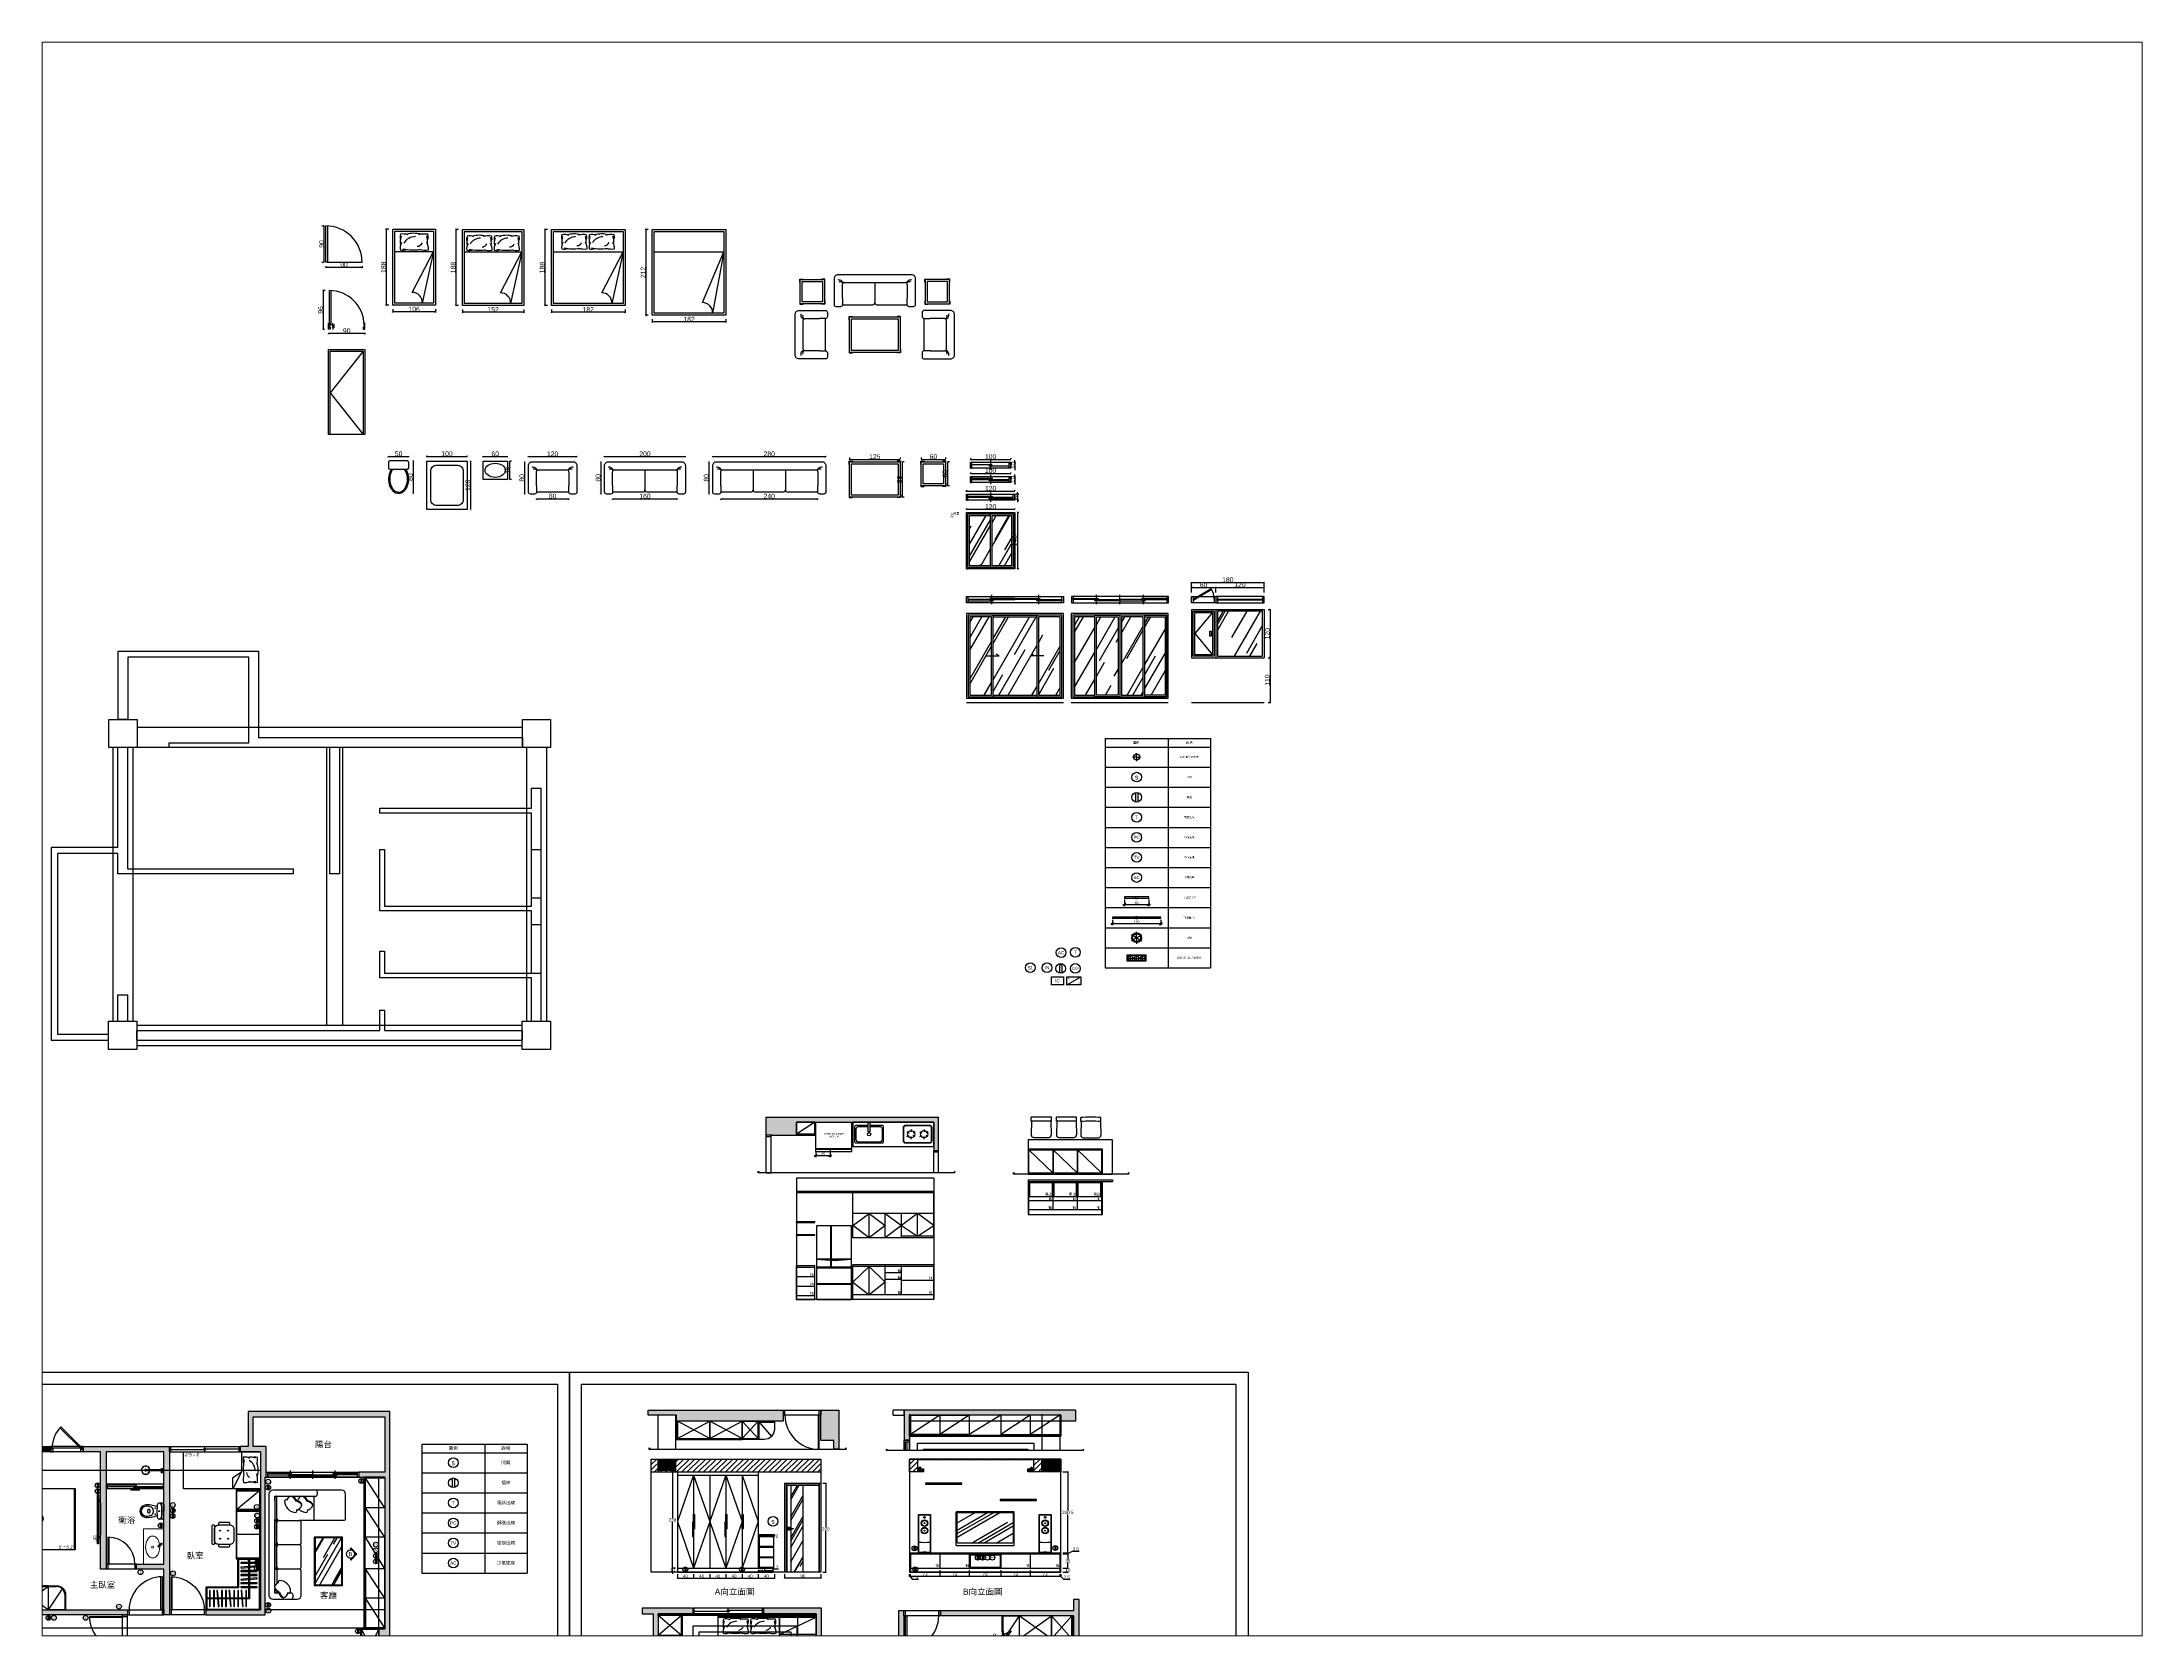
# Paper-space layout '配置2' of a CAD drawing. Header units: millimetres. Extents: x 26 to 231, y 20 to 176.
# The model-space entities are those that its viewports show. They can reach past a viewport. Long polylines and large blocks are cut down to what shows.
import ezdxf
from ezdxf.enums import TextEntityAlignment as Align
from ezdxf.lldxf.tags import DXFTag

# ---------------------------------------------------------------- set-up
doc = ezdxf.new("R2010")
doc.units = ezdxf.units.MM
doc.header["$PDMODE"] = 35
doc.linetypes.add('HIDDEN', pattern=[9.525, 6.35, -3.175])
for name, color, linetype in [('01-結構住', 1, 'Continuous'), ('02-結構樑', 252, 'HIDDEN'), ('03-結構牆', 253, 'Continuous'), ('04-門線', 94, 'Continuous'), ('05-窗線', 150, 'Continuous'), ('06-傢俱', 6, 'Continuous'), ('07-衛浴', 160, 'Continuous'), ('08-文字', 7, 'Continuous'), ('10-標註', 140, 'Continuous'), ('11-填充', 8, 'Continuous'), ('12-天花板', 120, 'Continuous'), ('13-線', 40, 'Continuous'), ('14-燈具', 40, 'Continuous'), ('15-板', 3, 'Continuous'), ('圖框', 255, 'Continuous'), ('填充線', 8, 'Continuous')]:
    doc.layers.add(name, color=color, linetype=linetype)
doc.layers.add('不出圖', color=235, linetype='Continuous', plot=False)
doc.styles.get("Standard").update_dxf_attribs({"font": 'arial.ttf'})
tags = doc.linetypes.add('CENTER2', pattern=[28.575, 19.05, -3.175, 3.175, -3.175]).pattern_tags.tags
tags[10:11] = [DXFTag(74, 4), DXFTag(75, 0), DXFTag(340, '0'), DXFTag(46, 0.0), DXFTag(50, 0.0), DXFTag(44, 0.0), DXFTag(45, 0.0)]
tags[8:9] = [DXFTag(74, 4), DXFTag(75, 0), DXFTag(340, '0'), DXFTag(46, 0.0), DXFTag(50, 0.0), DXFTag(44, 0.0), DXFTag(45, 0.0)]
tags[6:7] = [DXFTag(74, 4), DXFTag(75, 0), DXFTag(340, '0'), DXFTag(46, 0.0), DXFTag(50, 0.0), DXFTag(44, 0.0), DXFTag(45, 0.0)]
tags[4:5] = [DXFTag(74, 4), DXFTag(75, 0), DXFTag(340, '0'), DXFTag(46, 0.0), DXFTag(50, 0.0), DXFTag(44, 0.0), DXFTag(45, 0.0)]
doc.dimstyles.new('1倍', dxfattribs={"dimtxt": 6, "dimasz": 6, "dimexe": 4, "dimexo": 3.5, "dimgap": 1, "dimtad": 1, "dimdec": 1, "dimtxsty": 'Standard', "dimblk": 'OBLIQUE', "dimcen": 0.09, "dimdle": 4, "dimclrd": 140, "dimclre": 140, "dimclrt": 140, "dimadec": 0, "dimazin": 0, "dimtfac": 1, "dimtdec": 1, "dimtmove": 0, "dimatfit": 3, "dimfxl": 1, "dimarcsym": 1})
doc.dimstyles.new('ISO-30', dxfattribs={"dimtxt": 12, "dimasz": 5, "dimexe": 1.25, "dimexo": 10, "dimtad": 1, "dimdec": 1, "dimrnd": 0.5, "dimdsep": 46, "dimtxsty": 'Standard', "dimblk": 'ARCHTICK', "dimcen": 2.5, "dimadec": 0, "dimazin": 0, "dimtfac": 1, "dimtdec": 1, "dimtix": 1, "dimtmove": 0, "dimatfit": 3, "dimldrblk": 'ARCHTICK', "dimfxl": 15, "dimarcsym": 0})
doc.dimstyles.new('ISO-40', dxfattribs={"dimscale": 0, "dimtxt": 8, "dimasz": 4, "dimexe": 1, "dimexo": 5, "dimgap": 0.68, "dimtad": 1, "dimtih": 1, "dimtoh": 1, "dimdec": 1, "dimrnd": 0.5, "dimdsep": 46, "dimtxsty": 'Standard', "dimblk": 'ARCHTICK', "dimcen": 2.5, "dimadec": 0, "dimazin": 0, "dimtfac": 1, "dimtdec": 1, "dimtmove": 1, "dimatfit": 3, "dimldrblk": 'ARCHTICK', "dimfxl": 15, "dimarcsym": 0})
pattern_1 = [(60, (0, -41.68), (17.8289, 183.2805), [1143, -152.4, 381, -76.2]), (60, (17.68, 65.14), (-125.8682, -15.3181), [228.6, -25.146, 457.2, -57.15]), (60, (-37.04, 23.7), (153.90594, 368.6809), [609.6, -106.68, 304.8, -76.2])]

# ---------------------------------------------------------------- blocks, each defined once
blk = doc.blocks.new('_ArchTick')
at = {"color": 0, "linetype": 'ByBlock', "const_width": 0.15}
blk.add_lwpolyline([(-0.5, -0.5), (0.5, 0.5)], dxfattribs=at)
blk = doc.blocks.new('*D1')
at = {"layer": '10-標註', "color": 0, "lineweight": -2, "transparency": 16777216}
for p, q in [((1250.1, 2129.6), (1250.1, 2131.6)), ((1300.1, 2129.6), (1300.1, 2131.6)), ((1250.1, 2130.3), (1300.1, 2130.3))]:
    blk.add_line(p, q, dxfattribs=at)
at = {"layer": 'Defpoints', "color": 0, "transparency": 16777216}
for p in [(1250.1, 2119.6), (1300.1, 2130.3), (1300.1, 2119.6)]:
    blk.add_point(p, dxfattribs=at)
at = {"layer": '10-標註', "color": 0, "lineweight": -2, "transparency": 16777216, "xscale": 5, "yscale": 5, "zscale": 5, "rotation": 180}
blk.add_blockref('_ArchTick', (1250.1, 2130.3), dxfattribs=at)
at = {"layer": '10-標註', "color": 0, "lineweight": -2, "transparency": 16777216, "xscale": 5, "yscale": 5, "zscale": 5}
blk.add_blockref('_ArchTick', (1300.1, 2130.3), dxfattribs=at)
at = {"layer": '10-標註', "color": 0, "transparency": 16777216, "insert": (1275.1, 2137.1), "char_height": 12, "attachment_point": 5}
blk.add_mtext('50', dxfattribs=at)
blk = doc.blocks.new('*D2')
at = {"layer": '10-標註', "color": 0, "lineweight": -2, "transparency": 16777216}
for p, q in [((1310.1, 2119.5), (1312.1, 2119.5)), ((1310.9, 2119.5), (1310.9, 2039.5)), ((1310.1, 2039.5), (1312.1, 2039.5))]:
    blk.add_line(p, q, dxfattribs=at)
at = {"layer": 'Defpoints', "color": 0, "transparency": 16777216}
for p in [(1300.1, 2119.5), (1300.1, 2039.5), (1310.9, 2039.5)]:
    blk.add_point(p, dxfattribs=at)
at = {"layer": '10-標註', "color": 0, "lineweight": -2, "transparency": 16777216, "xscale": 5, "yscale": 5, "zscale": 5}
for p, rotation in [((1310.9, 2119.5), 90), ((1310.9, 2039.5), 270)]:
    blk.add_blockref('_ArchTick', p, dxfattribs=dict(at, rotation=rotation))
at = {"layer": '10-標註', "color": 0, "transparency": 16777216, "insert": (1304.1, 2079.5), "char_height": 12, "attachment_point": 5, "rotation": 90}
blk.add_mtext('80', dxfattribs=at)
blk = doc.blocks.new('*D3')
at = {"layer": '10-標註', "color": 0, "lineweight": -2, "transparency": 16777216}
for p, q in [((1344.9, 2129.4), (1344.9, 2132)), ((1444.9, 2129.4), (1444.9, 2132)), ((1344.9, 2130.7), (1444.9, 2130.7))]:
    blk.add_line(p, q, dxfattribs=at)
at = {"layer": 'Defpoints', "color": 0, "transparency": 16777216}
for p in [(1344.9, 2119.4), (1444.9, 2130.7), (1444.9, 2119.4)]:
    blk.add_point(p, dxfattribs=at)
at = {"layer": '10-標註', "color": 0, "lineweight": -2, "transparency": 16777216, "xscale": 5, "yscale": 5, "zscale": 5, "rotation": 180}
blk.add_blockref('_ArchTick', (1344.9, 2130.7), dxfattribs=at)
at = {"layer": '10-標註', "color": 0, "lineweight": -2, "transparency": 16777216, "xscale": 5, "yscale": 5, "zscale": 5}
blk.add_blockref('_ArchTick', (1444.9, 2130.7), dxfattribs=at)
at = {"layer": '10-標註', "color": 0, "transparency": 16777216, "insert": (1394.9, 2137.5), "char_height": 12, "attachment_point": 5}
blk.add_mtext('100', dxfattribs=at)
blk = doc.blocks.new('*D4')
at = {"layer": '10-標註', "color": 0, "lineweight": -2, "transparency": 16777216}
for p, q in [((1453.2, 2119.4), (1453.2, 1999.4)), ((1454.9, 2119.4), (1454.4, 2119.4)), ((1454.9, 1999.4), (1454.4, 1999.4))]:
    blk.add_line(p, q, dxfattribs=at)
at = {"layer": 'Defpoints', "color": 0, "transparency": 16777216}
for p in [(1444.9, 2119.4), (1444.9, 1999.4), (1453.2, 1999.4)]:
    blk.add_point(p, dxfattribs=at)
at = {"layer": '10-標註', "color": 0, "lineweight": -2, "transparency": 16777216, "xscale": 5, "yscale": 5, "zscale": 5}
for p, rotation in [((1453.2, 2119.4), 90), ((1453.2, 1999.4), 270)]:
    blk.add_blockref('_ArchTick', p, dxfattribs=dict(at, rotation=rotation))
at = {"layer": '10-標註', "color": 0, "transparency": 16777216, "insert": (1446.4, 2059.4), "char_height": 12, "attachment_point": 5, "rotation": 90}
blk.add_mtext('120', dxfattribs=at)
blk = doc.blocks.new('*D5')
at = {"layer": '10-標註', "color": 0, "lineweight": -2, "transparency": 16777216}
for p, q in [((1484.3, 2129), (1484.3, 2131.6)), ((1544.3, 2129), (1544.3, 2131.6)), ((1484.3, 2130.3), (1544.3, 2130.3))]:
    blk.add_line(p, q, dxfattribs=at)
at = {"layer": 'Defpoints', "color": 0, "transparency": 16777216}
for p in [(1484.3, 2119), (1544.3, 2130.3), (1544.3, 2119)]:
    blk.add_point(p, dxfattribs=at)
at = {"layer": '10-標註', "color": 0, "lineweight": -2, "transparency": 16777216, "xscale": 5, "yscale": 5, "zscale": 5, "rotation": 180}
blk.add_blockref('_ArchTick', (1484.3, 2130.3), dxfattribs=at)
at = {"layer": '10-標註', "color": 0, "lineweight": -2, "transparency": 16777216, "xscale": 5, "yscale": 5, "zscale": 5}
blk.add_blockref('_ArchTick', (1544.3, 2130.3), dxfattribs=at)
at = {"layer": '10-標註', "color": 0, "transparency": 16777216, "insert": (1514.3, 2137.1), "char_height": 12, "attachment_point": 5}
blk.add_mtext('60', dxfattribs=at)
blk = doc.blocks.new('*D6')
at = {"layer": '10-標註', "color": 0, "lineweight": -2, "transparency": 16777216}
for p, q in [((1549.9, 2119), (1549.9, 2074)), ((1554.3, 2119), (1551.1, 2119)), ((1554.3, 2074), (1551.1, 2074))]:
    blk.add_line(p, q, dxfattribs=at)
at = {"layer": 'Defpoints', "color": 0, "transparency": 16777216}
for p in [(1544.3, 2119), (1544.3, 2074), (1549.9, 2074)]:
    blk.add_point(p, dxfattribs=at)
at = {"layer": '10-標註', "color": 0, "lineweight": -2, "transparency": 16777216, "xscale": 5, "yscale": 5, "zscale": 5}
for p, rotation in [((1549.9, 2119), 90), ((1549.9, 2074), 270)]:
    blk.add_blockref('_ArchTick', p, dxfattribs=dict(at, rotation=rotation))
at = {"layer": '10-標註', "color": 0, "transparency": 16777216, "insert": (1543.1, 2096.5), "char_height": 12, "attachment_point": 5, "rotation": 90}
blk.add_mtext('45', dxfattribs=at)
blk = doc.blocks.new('*D7')
at = {"layer": '10-標註', "color": 0, "lineweight": -2, "transparency": 16777216}
for p, q in [((1596.4, 2130), (1596.4, 2131.6)), ((1716.4, 2130), (1716.4, 2131.6)), ((1596.4, 2130.3), (1716.4, 2130.3))]:
    blk.add_line(p, q, dxfattribs=at)
at = {"layer": 'Defpoints', "color": 0, "transparency": 16777216}
for p in [(1596.4, 2120), (1716.4, 2130.3), (1716.4, 2120)]:
    blk.add_point(p, dxfattribs=at)
at = {"layer": '10-標註', "color": 0, "lineweight": -2, "transparency": 16777216, "xscale": 5, "yscale": 5, "zscale": 5, "rotation": 180}
blk.add_blockref('_ArchTick', (1596.4, 2130.3), dxfattribs=at)
at = {"layer": '10-標註', "color": 0, "lineweight": -2, "transparency": 16777216, "xscale": 5, "yscale": 5, "zscale": 5}
blk.add_blockref('_ArchTick', (1716.4, 2130.3), dxfattribs=at)
at = {"layer": '10-標註', "color": 0, "transparency": 16777216, "insert": (1656.4, 2137.1), "char_height": 12, "attachment_point": 5}
blk.add_mtext('120', dxfattribs=at)
blk = doc.blocks.new('*D8')
at = {"layer": '10-標註', "color": 0, "lineweight": -2, "transparency": 16777216}
for p, q in [((1585.8, 2117.8), (1585.8, 2117.8)), ((1587, 2117.8), (1587, 2037.8)), ((1585.8, 2037.8), (1585.8, 2037.8))]:
    blk.add_line(p, q, dxfattribs=at)
at = {"layer": 'Defpoints', "color": 0, "transparency": 16777216}
for p in [(1595.8, 2117.8), (1587, 2037.8), (1595.8, 2037.8)]:
    blk.add_point(p, dxfattribs=at)
at = {"layer": '10-標註', "color": 0, "lineweight": -2, "transparency": 16777216, "xscale": 5, "yscale": 5, "zscale": 5}
for p, rotation in [((1587, 2117.8), 90), ((1587, 2037.8), 270)]:
    blk.add_blockref('_ArchTick', p, dxfattribs=dict(at, rotation=rotation))
at = {"layer": '10-標註', "color": 0, "transparency": 16777216, "insert": (1580.3, 2077.8), "char_height": 12, "attachment_point": 5, "rotation": 90}
blk.add_mtext('80', dxfattribs=at)
blk = doc.blocks.new('*D9')
at = {"layer": '10-標註', "color": 0, "lineweight": -2, "transparency": 16777216}
for p, q in [((1785, 2130), (1785, 2131.6)), ((1985, 2130), (1985, 2131.6)), ((1785, 2130.3), (1985, 2130.3))]:
    blk.add_line(p, q, dxfattribs=at)
at = {"layer": 'Defpoints', "color": 0, "transparency": 16777216}
for p in [(1785, 2120), (1985, 2130.3), (1985, 2120)]:
    blk.add_point(p, dxfattribs=at)
at = {"layer": '10-標註', "color": 0, "lineweight": -2, "transparency": 16777216, "xscale": 5, "yscale": 5, "zscale": 5, "rotation": 180}
blk.add_blockref('_ArchTick', (1785, 2130.3), dxfattribs=at)
at = {"layer": '10-標註', "color": 0, "lineweight": -2, "transparency": 16777216, "xscale": 5, "yscale": 5, "zscale": 5}
blk.add_blockref('_ArchTick', (1985, 2130.3), dxfattribs=at)
at = {"layer": '10-標註', "color": 0, "transparency": 16777216, "insert": (1885, 2137.1), "char_height": 12, "attachment_point": 5}
blk.add_mtext('200', dxfattribs=at)
blk = doc.blocks.new('*D10')
at = {"layer": '10-標註', "color": 0, "lineweight": -2, "transparency": 16777216}
for p, q in [((1774.3, 2117.8), (1774.3, 2117.8)), ((1775.6, 2117.8), (1775.6, 2037.8)), ((1774.3, 2037.8), (1774.3, 2037.8))]:
    blk.add_line(p, q, dxfattribs=at)
at = {"layer": 'Defpoints', "color": 0, "transparency": 16777216}
for p in [(1784.3, 2117.8), (1775.6, 2037.8), (1784.3, 2037.8)]:
    blk.add_point(p, dxfattribs=at)
at = {"layer": '10-標註', "color": 0, "lineweight": -2, "transparency": 16777216, "xscale": 5, "yscale": 5, "zscale": 5}
for p, rotation in [((1775.6, 2117.8), 90), ((1775.6, 2037.8), 270)]:
    blk.add_blockref('_ArchTick', p, dxfattribs=dict(at, rotation=rotation))
at = {"layer": '10-標註', "color": 0, "transparency": 16777216, "insert": (1768.8, 2077.8), "char_height": 12, "attachment_point": 5, "rotation": 90}
blk.add_mtext('80', dxfattribs=at)
blk = doc.blocks.new('*D11')
at = {"layer": '10-標註', "color": 0, "lineweight": -2, "transparency": 16777216}
for p, q in [((1616.4, 2026), (1696.4, 2026)), ((1616.4, 2023.5), (1616.4, 2024.8)), ((1696.4, 2023.5), (1696.4, 2024.8))]:
    blk.add_line(p, q, dxfattribs=at)
at = {"layer": 'Defpoints', "color": 0, "transparency": 16777216}
for p in [(1616.4, 2033.5), (1696.4, 2033.5), (1696.4, 2026)]:
    blk.add_point(p, dxfattribs=at)
at = {"layer": '10-標註', "color": 0, "lineweight": -2, "transparency": 16777216, "xscale": 5, "yscale": 5, "zscale": 5, "rotation": 180}
blk.add_blockref('_ArchTick', (1616.4, 2026), dxfattribs=at)
at = {"layer": '10-標註', "color": 0, "lineweight": -2, "transparency": 16777216, "xscale": 5, "yscale": 5, "zscale": 5}
blk.add_blockref('_ArchTick', (1696.4, 2026), dxfattribs=at)
at = {"layer": '10-標註', "color": 0, "transparency": 16777216, "insert": (1656.4, 2032.8), "char_height": 12, "attachment_point": 5}
blk.add_mtext('80', dxfattribs=at)
blk = doc.blocks.new('*D12')
at = {"layer": '10-標註', "color": 0, "lineweight": -2, "transparency": 16777216}
for p, q in [((1805, 2025.6), (1965, 2025.6)), ((1805, 2023.3), (1805, 2024.4)), ((1965, 2023.3), (1965, 2024.4))]:
    blk.add_line(p, q, dxfattribs=at)
at = {"layer": 'Defpoints', "color": 0, "transparency": 16777216}
for p in [(1805, 2033.3), (1965, 2033.3), (1965, 2025.6)]:
    blk.add_point(p, dxfattribs=at)
at = {"layer": '10-標註', "color": 0, "lineweight": -2, "transparency": 16777216, "xscale": 5, "yscale": 5, "zscale": 5, "rotation": 180}
blk.add_blockref('_ArchTick', (1805, 2025.6), dxfattribs=at)
at = {"layer": '10-標註', "color": 0, "lineweight": -2, "transparency": 16777216, "xscale": 5, "yscale": 5, "zscale": 5}
blk.add_blockref('_ArchTick', (1965, 2025.6), dxfattribs=at)
at = {"layer": '10-標註', "color": 0, "transparency": 16777216, "insert": (1885, 2032.4), "char_height": 12, "attachment_point": 5}
blk.add_mtext('160', dxfattribs=at)
blk = doc.blocks.new('*D13')
at = {"layer": '10-標註', "color": 0, "lineweight": -2, "transparency": 16777216}
for p, q in [((2052.7, 2130), (2052.7, 2131.6)), ((2332.7, 2130), (2332.7, 2131.6)), ((2052.7, 2130.3), (2332.7, 2130.3))]:
    blk.add_line(p, q, dxfattribs=at)
at = {"layer": 'Defpoints', "color": 0, "transparency": 16777216}
for p in [(2052.7, 2120), (2332.7, 2130.3), (2332.7, 2120)]:
    blk.add_point(p, dxfattribs=at)
at = {"layer": '10-標註', "color": 0, "lineweight": -2, "transparency": 16777216, "xscale": 5, "yscale": 5, "zscale": 5, "rotation": 180}
blk.add_blockref('_ArchTick', (2052.7, 2130.3), dxfattribs=at)
at = {"layer": '10-標註', "color": 0, "lineweight": -2, "transparency": 16777216, "xscale": 5, "yscale": 5, "zscale": 5}
blk.add_blockref('_ArchTick', (2332.7, 2130.3), dxfattribs=at)
at = {"layer": '10-標註', "color": 0, "transparency": 16777216, "insert": (2192.7, 2137.1), "char_height": 12, "attachment_point": 5}
blk.add_mtext('280', dxfattribs=at)
blk = doc.blocks.new('*D14')
at = {"layer": '10-標註', "color": 0, "lineweight": -2, "transparency": 16777216}
for p, q in [((2042.1, 2117.8), (2042.1, 2117.8)), ((2043.3, 2117.8), (2043.3, 2037.8)), ((2042.1, 2037.8), (2042.1, 2037.8))]:
    blk.add_line(p, q, dxfattribs=at)
at = {"layer": 'Defpoints', "color": 0, "transparency": 16777216}
for p in [(2052.1, 2117.8), (2043.3, 2037.8), (2052.1, 2037.8)]:
    blk.add_point(p, dxfattribs=at)
at = {"layer": '10-標註', "color": 0, "lineweight": -2, "transparency": 16777216, "xscale": 5, "yscale": 5, "zscale": 5}
for p, rotation in [((2043.3, 2117.8), 90), ((2043.3, 2037.8), 270)]:
    blk.add_blockref('_ArchTick', p, dxfattribs=dict(at, rotation=rotation))
at = {"layer": '10-標註', "color": 0, "transparency": 16777216, "insert": (2036.6, 2077.8), "char_height": 12, "attachment_point": 5, "rotation": 90}
blk.add_mtext('80', dxfattribs=at)
blk = doc.blocks.new('*D15')
at = {"layer": '10-標註', "color": 0, "lineweight": -2, "transparency": 16777216}
for p, q in [((2072.7, 2025.6), (2312.7, 2025.6)), ((2072.7, 2023.3), (2072.7, 2024.4)), ((2312.7, 2023.3), (2312.7, 2024.4))]:
    blk.add_line(p, q, dxfattribs=at)
at = {"layer": 'Defpoints', "color": 0, "transparency": 16777216}
for p in [(2072.7, 2033.3), (2312.7, 2033.3), (2312.7, 2025.6)]:
    blk.add_point(p, dxfattribs=at)
at = {"layer": '10-標註', "color": 0, "lineweight": -2, "transparency": 16777216, "xscale": 5, "yscale": 5, "zscale": 5, "rotation": 180}
blk.add_blockref('_ArchTick', (2072.7, 2025.6), dxfattribs=at)
at = {"layer": '10-標註', "color": 0, "lineweight": -2, "transparency": 16777216, "xscale": 5, "yscale": 5, "zscale": 5}
blk.add_blockref('_ArchTick', (2312.7, 2025.6), dxfattribs=at)
at = {"layer": '10-標註', "color": 0, "transparency": 16777216, "insert": (2192.7, 2032.4), "char_height": 12, "attachment_point": 5}
blk.add_mtext('240', dxfattribs=at)
blk = doc.blocks.new('*D16')
at = {"layer": '10-標註', "color": 0, "lineweight": -2, "transparency": 16777216}
for p, q in [((2391.4, 2127.8), (2391.4, 2124.8)), ((2391.4, 2123.6), (2516.4, 2123.6)), ((2516.4, 2127.8), (2516.4, 2124.8))]:
    blk.add_line(p, q, dxfattribs=at)
at = {"layer": 'Defpoints', "color": 0, "transparency": 16777216}
for p in [(2391.4, 2117.8), (2516.4, 2123.6), (2516.4, 2117.8)]:
    blk.add_point(p, dxfattribs=at)
at = {"layer": '10-標註', "color": 0, "lineweight": -2, "transparency": 16777216, "xscale": 5, "yscale": 5, "zscale": 5, "rotation": 180}
blk.add_blockref('_ArchTick', (2391.4, 2123.6), dxfattribs=at)
at = {"layer": '10-標註', "color": 0, "lineweight": -2, "transparency": 16777216, "xscale": 5, "yscale": 5, "zscale": 5}
blk.add_blockref('_ArchTick', (2516.4, 2123.6), dxfattribs=at)
at = {"layer": '10-標註', "color": 0, "transparency": 16777216, "insert": (2453.9, 2130.3), "char_height": 12, "attachment_point": 5}
blk.add_mtext('125', dxfattribs=at)
blk = doc.blocks.new('*D17')
at = {"layer": '10-標註', "color": 0, "lineweight": -2, "transparency": 16777216}
for p, q in [((2521.7, 2117.8), (2521.7, 2029.8)), ((2526.4, 2117.8), (2523, 2117.8)), ((2526.4, 2029.8), (2523, 2029.8))]:
    blk.add_line(p, q, dxfattribs=at)
at = {"layer": 'Defpoints', "color": 0, "transparency": 16777216}
for p in [(2516.4, 2117.8), (2516.4, 2029.8), (2521.7, 2029.8)]:
    blk.add_point(p, dxfattribs=at)
at = {"layer": '10-標註', "color": 0, "lineweight": -2, "transparency": 16777216, "xscale": 5, "yscale": 5, "zscale": 5}
for p, rotation in [((2521.7, 2117.8), 90), ((2521.7, 2029.8), 270)]:
    blk.add_blockref('_ArchTick', p, dxfattribs=dict(at, rotation=rotation))
at = {"layer": '10-標註', "color": 0, "transparency": 16777216, "insert": (2515, 2073.8), "char_height": 12, "attachment_point": 5, "rotation": 90}
blk.add_mtext('88', dxfattribs=at)
blk = doc.blocks.new('*D18')
at = {"layer": '10-標註', "color": 0, "lineweight": -2, "transparency": 16777216}
for p, q in [((2569, 2127.8), (2569, 2124.8)), ((2569, 2123.6), (2629, 2123.6)), ((2629, 2127.8), (2629, 2124.8))]:
    blk.add_line(p, q, dxfattribs=at)
at = {"layer": 'Defpoints', "color": 0, "transparency": 16777216}
for p in [(2569, 2117.8), (2629, 2123.6), (2629, 2117.8)]:
    blk.add_point(p, dxfattribs=at)
at = {"layer": '10-標註', "color": 0, "lineweight": -2, "transparency": 16777216, "xscale": 5, "yscale": 5, "zscale": 5, "rotation": 180}
blk.add_blockref('_ArchTick', (2569, 2123.6), dxfattribs=at)
at = {"layer": '10-標註', "color": 0, "lineweight": -2, "transparency": 16777216, "xscale": 5, "yscale": 5, "zscale": 5}
blk.add_blockref('_ArchTick', (2629, 2123.6), dxfattribs=at)
at = {"layer": '10-標註', "color": 0, "transparency": 16777216, "insert": (2599, 2130.3), "char_height": 12, "attachment_point": 5}
blk.add_mtext('60', dxfattribs=at)
blk = doc.blocks.new('*D19')
at = {"layer": '10-標註', "color": 0, "lineweight": -2, "transparency": 16777216}
for p, q in [((2634.3, 2117.8), (2634.3, 2057.8)), ((2639, 2117.8), (2635.6, 2117.8)), ((2639, 2057.8), (2635.6, 2057.8))]:
    blk.add_line(p, q, dxfattribs=at)
at = {"layer": 'Defpoints', "color": 0, "transparency": 16777216}
for p in [(2629, 2117.8), (2629, 2057.8), (2634.3, 2057.8)]:
    blk.add_point(p, dxfattribs=at)
at = {"layer": '10-標註', "color": 0, "lineweight": -2, "transparency": 16777216, "xscale": 5, "yscale": 5, "zscale": 5}
for p, rotation in [((2634.3, 2117.8), 90), ((2634.3, 2057.8), 270)]:
    blk.add_blockref('_ArchTick', p, dxfattribs=dict(at, rotation=rotation))
at = {"layer": '10-標註', "color": 0, "transparency": 16777216, "insert": (2627.6, 2087.8), "char_height": 12, "attachment_point": 5, "rotation": 90}
blk.add_mtext('60', dxfattribs=at)
blk = doc.blocks.new('*D20')
at = {"layer": '10-標註', "color": 0, "lineweight": -2, "transparency": 16777216}
for p, q in [((2690.5, 2126.8), (2690.5, 2124.6)), ((2690.5, 2123.4), (2790.5, 2123.4)), ((2790.5, 2126.8), (2790.5, 2124.6))]:
    blk.add_line(p, q, dxfattribs=at)
at = {"layer": 'Defpoints', "color": 0, "transparency": 16777216}
for p in [(2690.5, 2116.8), (2790.5, 2123.4), (2790.5, 2116.8)]:
    blk.add_point(p, dxfattribs=at)
at = {"layer": '10-標註', "color": 0, "lineweight": -2, "transparency": 16777216, "xscale": 5, "yscale": 5, "zscale": 5, "rotation": 180}
blk.add_blockref('_ArchTick', (2690.5, 2123.4), dxfattribs=at)
at = {"layer": '10-標註', "color": 0, "lineweight": -2, "transparency": 16777216, "xscale": 5, "yscale": 5, "zscale": 5}
blk.add_blockref('_ArchTick', (2790.5, 2123.4), dxfattribs=at)
at = {"layer": '10-標註', "color": 0, "transparency": 16777216, "insert": (2740.5, 2130.1), "char_height": 12, "attachment_point": 5}
blk.add_mtext('100', dxfattribs=at)
blk = doc.blocks.new('*D21')
at = {"layer": '10-標註', "color": 0, "lineweight": -2, "transparency": 16777216}
for p, q in [((2690.5, 2091.4), (2690.5, 2090.2)), ((2690.5, 2088.9), (2790.5, 2088.9)), ((2790.5, 2091.4), (2790.5, 2090.2))]:
    blk.add_line(p, q, dxfattribs=at)
at = {"layer": 'Defpoints', "color": 0, "transparency": 16777216}
for p in [(2690.5, 2081.4), (2790.5, 2088.9), (2790.5, 2081.4)]:
    blk.add_point(p, dxfattribs=at)
at = {"layer": '10-標註', "color": 0, "lineweight": -2, "transparency": 16777216, "xscale": 5, "yscale": 5, "zscale": 5, "rotation": 180}
blk.add_blockref('_ArchTick', (2690.5, 2088.9), dxfattribs=at)
at = {"layer": '10-標註', "color": 0, "lineweight": -2, "transparency": 16777216, "xscale": 5, "yscale": 5, "zscale": 5}
blk.add_blockref('_ArchTick', (2790.5, 2088.9), dxfattribs=at)
at = {"layer": '10-標註', "color": 0, "transparency": 16777216, "insert": (2740.5, 2095.7), "char_height": 12, "attachment_point": 5}
blk.add_mtext('100', dxfattribs=at)
blk = doc.blocks.new('*D22')
at = {"layer": '10-標註', "color": 0, "lineweight": -2, "transparency": 16777216}
for p, q in [((2680.5, 2047.3), (2680.5, 2046.1)), ((2680.5, 2044.8), (2800.5, 2044.8)), ((2800.5, 2047.3), (2800.5, 2046.1))]:
    blk.add_line(p, q, dxfattribs=at)
at = {"layer": 'Defpoints', "color": 0, "transparency": 16777216}
for p in [(2680.5, 2037.3), (2800.5, 2044.8), (2800.5, 2037.3)]:
    blk.add_point(p, dxfattribs=at)
at = {"layer": '10-標註', "color": 0, "lineweight": -2, "transparency": 16777216, "xscale": 5, "yscale": 5, "zscale": 5, "rotation": 180}
blk.add_blockref('_ArchTick', (2680.5, 2044.8), dxfattribs=at)
at = {"layer": '10-標註', "color": 0, "lineweight": -2, "transparency": 16777216, "xscale": 5, "yscale": 5, "zscale": 5}
blk.add_blockref('_ArchTick', (2800.5, 2044.8), dxfattribs=at)
at = {"layer": '10-標註', "color": 0, "transparency": 16777216, "insert": (2740.5, 2051.6), "char_height": 12, "attachment_point": 5}
blk.add_mtext('120', dxfattribs=at)
blk = doc.blocks.new('*D23')
at = {"layer": '10-標註', "color": 0, "lineweight": -2, "transparency": 16777216}
for p, q in [((2680.5, 2002.3), (2680.5, 2001.1)), ((2680.5, 1999.9), (2800.5, 1999.9)), ((2800.5, 2002.3), (2800.5, 2001.1))]:
    blk.add_line(p, q, dxfattribs=at)
at = {"layer": 'Defpoints', "color": 0, "transparency": 16777216}
for p in [(2680.5, 1992.3), (2800.5, 1999.9), (2800.5, 1992.3)]:
    blk.add_point(p, dxfattribs=at)
at = {"layer": '10-標註', "color": 0, "lineweight": -2, "transparency": 16777216, "xscale": 5, "yscale": 5, "zscale": 5, "rotation": 180}
blk.add_blockref('_ArchTick', (2680.5, 1999.9), dxfattribs=at)
at = {"layer": '10-標註', "color": 0, "lineweight": -2, "transparency": 16777216, "xscale": 5, "yscale": 5, "zscale": 5}
blk.add_blockref('_ArchTick', (2800.5, 1999.9), dxfattribs=at)
at = {"layer": '10-標註', "color": 0, "transparency": 16777216, "insert": (2740.5, 2006.6), "char_height": 12, "attachment_point": 5}
blk.add_mtext('120', dxfattribs=at)
blk = doc.blocks.new('*D24')
at = {"layer": '10-標註', "color": 0, "lineweight": -2, "transparency": 16777216}
for p, q in [((2800.5, 2116.8), (2802, 2116.8)), ((2800.5, 2101.8), (2802, 2101.8)), ((2800.8, 2116.8), (2800.8, 2121.8)), ((2800.8, 2116.8), (2800.8, 2101.8)), ((2800.8, 2101.8), (2800.8, 2096.8))]:
    blk.add_line(p, q, dxfattribs=at)
at = {"layer": 'Defpoints', "color": 0, "transparency": 16777216}
for p in [(2790.5, 2116.8), (2790.5, 2101.8), (2800.8, 2101.8)]:
    blk.add_point(p, dxfattribs=at)
at = {"layer": '10-標註', "color": 0, "lineweight": -2, "transparency": 16777216, "xscale": 5, "yscale": 5, "zscale": 5}
for p, rotation in [((2800.8, 2116.8), 270), ((2800.8, 2101.8), 90)]:
    blk.add_blockref('_ArchTick', p, dxfattribs=dict(at, rotation=rotation))
at = {"layer": '10-標註', "color": 0, "transparency": 16777216, "insert": (2794, 2109.3), "char_height": 12, "attachment_point": 5, "rotation": 90}
blk.add_mtext('15', dxfattribs=at)
blk = doc.blocks.new('*D25')
at = {"layer": '10-標註', "color": 0, "lineweight": -2, "transparency": 16777216}
for p, q in [((2800.5, 2081.4), (2802, 2081.4)), ((2800.8, 2081.4), (2800.8, 2086.4)), ((2800.8, 2081.4), (2800.8, 2066.4)), ((2800.5, 2066.4), (2802, 2066.4)), ((2800.8, 2066.4), (2800.8, 2061.4))]:
    blk.add_line(p, q, dxfattribs=at)
at = {"layer": 'Defpoints', "color": 0, "transparency": 16777216}
for p in [(2790.5, 2081.4), (2790.5, 2066.4), (2800.8, 2066.4)]:
    blk.add_point(p, dxfattribs=at)
at = {"layer": '10-標註', "color": 0, "lineweight": -2, "transparency": 16777216, "xscale": 5, "yscale": 5, "zscale": 5}
for p, rotation in [((2800.8, 2081.4), 270), ((2800.8, 2066.4), 90)]:
    blk.add_blockref('_ArchTick', p, dxfattribs=dict(at, rotation=rotation))
at = {"layer": '10-標註', "color": 0, "transparency": 16777216, "insert": (2794, 2073.9), "char_height": 12, "attachment_point": 5, "rotation": 90}
blk.add_mtext('15', dxfattribs=at)
blk = doc.blocks.new('*D26')
at = {"layer": '10-標註', "color": 0, "lineweight": -2, "transparency": 16777216}
for p, q in [((2807, 2037.3), (2807, 2042.3)), ((2807, 2037.3), (2807, 2022.3)), ((2810.5, 2037.3), (2808.3, 2037.3)), ((2807, 2022.3), (2807, 2017.3)), ((2810.5, 2022.3), (2808.3, 2022.3))]:
    blk.add_line(p, q, dxfattribs=at)
at = {"layer": 'Defpoints', "color": 0, "transparency": 16777216}
for p in [(2800.5, 2037.3), (2800.5, 2022.3), (2807, 2022.3)]:
    blk.add_point(p, dxfattribs=at)
at = {"layer": '10-標註', "color": 0, "lineweight": -2, "transparency": 16777216, "xscale": 5, "yscale": 5, "zscale": 5}
for p, rotation in [((2807, 2037.3), 270), ((2807, 2022.3), 90)]:
    blk.add_blockref('_ArchTick', p, dxfattribs=dict(at, rotation=rotation))
at = {"layer": '10-標註', "color": 0, "transparency": 16777216, "insert": (2800.3, 2029.8), "char_height": 12, "attachment_point": 5, "rotation": 90}
blk.add_mtext('15', dxfattribs=at)
blk = doc.blocks.new('*D27')
at = {"layer": '10-標註', "color": 0, "lineweight": -2, "transparency": 16777216}
for p, q in [((2807, 1992.3), (2807, 1852.3)), ((2810.5, 1992.3), (2808.3, 1992.3)), ((2810.5, 1852.3), (2808.3, 1852.3))]:
    blk.add_line(p, q, dxfattribs=at)
at = {"layer": 'Defpoints', "color": 0, "transparency": 16777216}
for p in [(2800.5, 1992.3), (2800.5, 1852.3), (2807, 1852.3)]:
    blk.add_point(p, dxfattribs=at)
at = {"layer": '10-標註', "color": 0, "lineweight": -2, "transparency": 16777216, "xscale": 5, "yscale": 5, "zscale": 5}
for p, rotation in [((2807, 1992.3), 90), ((2807, 1852.3), 270)]:
    blk.add_blockref('_ArchTick', p, dxfattribs=dict(at, rotation=rotation))
at = {"layer": '10-標註', "color": 0, "transparency": 16777216, "insert": (2800.3, 1922.3), "char_height": 12, "attachment_point": 5, "rotation": 90}
blk.add_mtext('140', dxfattribs=at)
blk = doc.blocks.new('*D28')
at = {"layer": '10-標註', "color": 0, "lineweight": -2, "transparency": 16777216}
for p, q in [((1084.8, 2701.5), (1089.4, 2701.5)), ((1090.6, 2611.5), (1090.6, 2701.5)), ((1084.8, 2611.5), (1089.4, 2611.5))]:
    blk.add_line(p, q, dxfattribs=at)
at = {"layer": 'Defpoints', "color": 0, "transparency": 16777216}
for p in [(1090.6, 2701.5), (1094.8, 2701.5), (1094.8, 2611.5)]:
    blk.add_point(p, dxfattribs=at)
at = {"layer": '10-標註', "color": 0, "lineweight": -2, "transparency": 16777216, "xscale": 5, "yscale": 5, "zscale": 5}
for p, rotation in [((1090.6, 2701.5), 90), ((1090.6, 2611.5), 270)]:
    blk.add_blockref('_ArchTick', p, dxfattribs=dict(at, rotation=rotation))
at = {"layer": '10-標註', "color": 0, "transparency": 16777216, "insert": (1083.9, 2656.5), "char_height": 12, "attachment_point": 5, "rotation": 90}
blk.add_mtext('90', dxfattribs=at)
blk = doc.blocks.new('*D29')
at = {"layer": '10-標註', "color": 0, "lineweight": -2, "transparency": 16777216}
for p, q in [((1112.6, 2455.3), (1112.6, 2460.3)), ((1112.6, 2455.3), (1112.6, 2450.3)), ((1112.6, 2450.3), (1112.6, 2445.3)), ((1117.6, 2455.3), (1113.9, 2455.3)), ((1117.6, 2450.3), (1113.9, 2450.3))]:
    blk.add_line(p, q, dxfattribs=at)
at = {"layer": 'Defpoints', "color": 0, "transparency": 16777216}
for p in [(1107.6, 2455.3), (1107.6, 2450.3), (1112.6, 2450.3)]:
    blk.add_point(p, dxfattribs=at)
at = {"layer": '10-標註', "color": 0, "lineweight": -2, "transparency": 16777216, "xscale": 5, "yscale": 5, "zscale": 5}
for p, rotation in [((1112.6, 2455.3), 270), ((1112.6, 2450.3), 90)]:
    blk.add_blockref('_ArchTick', p, dxfattribs=dict(at, rotation=rotation))
at = {"layer": '10-標註', "color": 0, "transparency": 16777216, "insert": (1105.9, 2452.8), "char_height": 12, "attachment_point": 5, "rotation": 90}
blk.add_mtext('5', dxfattribs=at)
blk = doc.blocks.new('*D30')
at = {"layer": '10-標註', "color": 0, "lineweight": -2, "transparency": 16777216}
for p, q in [((1093.6, 2541.3), (1087.4, 2541.3)), ((1088.6, 2541.3), (1088.6, 2445.3)), ((1091.6, 2445.3), (1087.4, 2445.3))]:
    blk.add_line(p, q, dxfattribs=at)
at = {"layer": 'Defpoints', "color": 0, "transparency": 16777216}
for p in [(1103.6, 2541.3), (1088.6, 2445.3), (1101.6, 2445.3)]:
    blk.add_point(p, dxfattribs=at)
at = {"layer": '10-標註', "color": 0, "lineweight": -2, "transparency": 16777216, "xscale": 5, "yscale": 5, "zscale": 5}
for p, rotation in [((1088.6, 2541.3), 90), ((1088.6, 2445.3), 270)]:
    blk.add_blockref('_ArchTick', p, dxfattribs=dict(at, rotation=rotation))
at = {"layer": '10-標註', "color": 0, "transparency": 16777216, "insert": (1081.9, 2493.3), "char_height": 12, "attachment_point": 5, "rotation": 90}
blk.add_mtext('96', dxfattribs=at)
blk = doc.blocks.new('*D31')
at = {"layer": '10-標註', "color": 0, "lineweight": -2, "transparency": 16777216}
for p, q in [((1101.6, 2435.3), (1101.6, 2433.6)), ((1191.6, 2434.8), (1101.6, 2434.8)), ((1191.6, 2435.3), (1191.6, 2433.6))]:
    blk.add_line(p, q, dxfattribs=at)
at = {"layer": 'Defpoints', "color": 0, "transparency": 16777216}
for p in [(1101.6, 2445.3), (1191.6, 2445.3), (1101.6, 2434.8)]:
    blk.add_point(p, dxfattribs=at)
at = {"layer": '10-標註', "color": 0, "lineweight": -2, "transparency": 16777216, "xscale": 5, "yscale": 5, "zscale": 5, "rotation": 180}
blk.add_blockref('_ArchTick', (1101.6, 2434.8), dxfattribs=at)
at = {"layer": '10-標註', "color": 0, "lineweight": -2, "transparency": 16777216, "xscale": 5, "yscale": 5, "zscale": 5}
blk.add_blockref('_ArchTick', (1191.6, 2434.8), dxfattribs=at)
at = {"layer": '10-標註', "color": 0, "transparency": 16777216, "insert": (1146.6, 2441.6), "char_height": 12, "attachment_point": 5}
blk.add_mtext('90', dxfattribs=at)
blk = doc.blocks.new('*D32')
at = {"layer": '10-標註', "color": 0, "lineweight": -2, "transparency": 16777216}
for p, q in [((1094.8, 2601.5), (1094.8, 2597.1)), ((1184.8, 2601.5), (1184.8, 2597.1)), ((1184.8, 2598.3), (1094.8, 2598.3))]:
    blk.add_line(p, q, dxfattribs=at)
at = {"layer": 'Defpoints', "color": 0, "transparency": 16777216}
for p in [(1094.8, 2611.5), (1184.8, 2611.5), (1094.8, 2598.3)]:
    blk.add_point(p, dxfattribs=at)
at = {"layer": '10-標註', "color": 0, "lineweight": -2, "transparency": 16777216, "xscale": 5, "yscale": 5, "zscale": 5, "rotation": 180}
blk.add_blockref('_ArchTick', (1094.8, 2598.3), dxfattribs=at)
at = {"layer": '10-標註', "color": 0, "lineweight": -2, "transparency": 16777216, "xscale": 5, "yscale": 5, "zscale": 5}
blk.add_blockref('_ArchTick', (1184.8, 2598.3), dxfattribs=at)
at = {"layer": '10-標註', "color": 0, "transparency": 16777216, "insert": (1139.8, 2605.1), "char_height": 12, "attachment_point": 5}
blk.add_mtext('90', dxfattribs=at)
blk = doc.blocks.new('*D33')
at = {"layer": '10-標註', "color": 0, "lineweight": -2, "transparency": 16777216}
for p, q in [((1250.5, 2693), (1243, 2693)), ((1244.3, 2693), (1244.3, 2505)), ((1250.5, 2505), (1243, 2505))]:
    blk.add_line(p, q, dxfattribs=at)
at = {"layer": 'Defpoints', "color": 0, "transparency": 16777216}
for p in [(1260.5, 2693), (1244.3, 2505), (1260.5, 2505)]:
    blk.add_point(p, dxfattribs=at)
at = {"layer": '10-標註', "color": 0, "lineweight": -2, "transparency": 16777216, "xscale": 5, "yscale": 5, "zscale": 5}
for p, rotation in [((1244.3, 2693), 90), ((1244.3, 2505), 270)]:
    blk.add_blockref('_ArchTick', p, dxfattribs=dict(at, rotation=rotation))
at = {"layer": '10-標註', "color": 0, "transparency": 16777216, "insert": (1237.5, 2599), "char_height": 12, "attachment_point": 5, "rotation": 90}
blk.add_mtext('188', dxfattribs=at)
blk = doc.blocks.new('*D34')
at = {"layer": '10-標註', "color": 0, "lineweight": -2, "transparency": 16777216}
for p, q in [((1260.5, 2495), (1260.5, 2487.3)), ((1366.5, 2488.5), (1260.5, 2488.5)), ((1366.5, 2495), (1366.5, 2487.3))]:
    blk.add_line(p, q, dxfattribs=at)
at = {"layer": 'Defpoints', "color": 0, "transparency": 16777216}
for p in [(1260.5, 2505), (1366.5, 2505), (1260.5, 2488.5)]:
    blk.add_point(p, dxfattribs=at)
at = {"layer": '10-標註', "color": 0, "lineweight": -2, "transparency": 16777216, "xscale": 5, "yscale": 5, "zscale": 5, "rotation": 180}
blk.add_blockref('_ArchTick', (1260.5, 2488.5), dxfattribs=at)
at = {"layer": '10-標註', "color": 0, "lineweight": -2, "transparency": 16777216, "xscale": 5, "yscale": 5, "zscale": 5}
blk.add_blockref('_ArchTick', (1366.5, 2488.5), dxfattribs=at)
at = {"layer": '10-標註', "color": 0, "transparency": 16777216, "insert": (1313.5, 2495.3), "char_height": 12, "attachment_point": 5}
blk.add_mtext('106', dxfattribs=at)
blk = doc.blocks.new('*D36')
at = {"layer": '10-標註', "color": 0, "lineweight": -2, "transparency": 16777216}
for p, q in [((1423.1, 2692.1), (1415.6, 2692.1)), ((1416.9, 2692.1), (1416.9, 2504.1)), ((1423.1, 2504.1), (1415.6, 2504.1))]:
    blk.add_line(p, q, dxfattribs=at)
at = {"layer": 'Defpoints', "color": 0, "transparency": 16777216}
for p in [(1433.1, 2692.1), (1416.9, 2504.1), (1433.1, 2504.1)]:
    blk.add_point(p, dxfattribs=at)
at = {"layer": '10-標註', "color": 0, "lineweight": -2, "transparency": 16777216, "xscale": 5, "yscale": 5, "zscale": 5}
for p, rotation in [((1416.9, 2692.1), 90), ((1416.9, 2504.1), 270)]:
    blk.add_blockref('_ArchTick', p, dxfattribs=dict(at, rotation=rotation))
at = {"layer": '10-標註', "color": 0, "transparency": 16777216, "insert": (1410.1, 2598.1), "char_height": 12, "attachment_point": 5, "rotation": 90}
blk.add_mtext('188', dxfattribs=at)
blk = doc.blocks.new('*D37')
at = {"layer": '10-標註', "color": 0, "lineweight": -2, "transparency": 16777216}
for p, q in [((1433.1, 2494.1), (1433.1, 2486.4)), ((1585.1, 2487.6), (1433.1, 2487.6)), ((1585.1, 2494.1), (1585.1, 2486.4))]:
    blk.add_line(p, q, dxfattribs=at)
at = {"layer": 'Defpoints', "color": 0, "transparency": 16777216}
for p in [(1433.1, 2504.1), (1585.1, 2504.1), (1433.1, 2487.6)]:
    blk.add_point(p, dxfattribs=at)
at = {"layer": '10-標註', "color": 0, "lineweight": -2, "transparency": 16777216, "xscale": 5, "yscale": 5, "zscale": 5, "rotation": 180}
blk.add_blockref('_ArchTick', (1433.1, 2487.6), dxfattribs=at)
at = {"layer": '10-標註', "color": 0, "lineweight": -2, "transparency": 16777216, "xscale": 5, "yscale": 5, "zscale": 5}
blk.add_blockref('_ArchTick', (1585.1, 2487.6), dxfattribs=at)
at = {"layer": '10-標註', "color": 0, "transparency": 16777216, "insert": (1509.1, 2494.4), "char_height": 12, "attachment_point": 5}
blk.add_mtext('152', dxfattribs=at)
blk = doc.blocks.new('*D38')
at = {"layer": '10-標註', "color": 0, "lineweight": -2, "transparency": 16777216}
for p, q in [((1643.6, 2692.1), (1636.2, 2692.1)), ((1637.4, 2692.1), (1637.4, 2504.1)), ((1643.6, 2504.1), (1636.2, 2504.1))]:
    blk.add_line(p, q, dxfattribs=at)
at = {"layer": 'Defpoints', "color": 0, "transparency": 16777216}
for p in [(1653.6, 2692.1), (1637.4, 2504.1), (1653.6, 2504.1)]:
    blk.add_point(p, dxfattribs=at)
at = {"layer": '10-標註', "color": 0, "lineweight": -2, "transparency": 16777216, "xscale": 5, "yscale": 5, "zscale": 5}
for p, rotation in [((1637.4, 2692.1), 90), ((1637.4, 2504.1), 270)]:
    blk.add_blockref('_ArchTick', p, dxfattribs=dict(at, rotation=rotation))
at = {"layer": '10-標註', "color": 0, "transparency": 16777216, "insert": (1630.7, 2598.1), "char_height": 12, "attachment_point": 5, "rotation": 90}
blk.add_mtext('188', dxfattribs=at)
blk = doc.blocks.new('*D39')
at = {"layer": '10-標註', "color": 0, "lineweight": -2, "transparency": 16777216}
for p, q in [((1653.6, 2494.1), (1653.6, 2486.4)), ((1835.6, 2487.6), (1653.6, 2487.6)), ((1835.6, 2494.1), (1835.6, 2486.4))]:
    blk.add_line(p, q, dxfattribs=at)
at = {"layer": 'Defpoints', "color": 0, "transparency": 16777216}
for p in [(1653.6, 2504.1), (1835.6, 2504.1), (1653.6, 2487.6)]:
    blk.add_point(p, dxfattribs=at)
at = {"layer": '10-標註', "color": 0, "lineweight": -2, "transparency": 16777216, "xscale": 5, "yscale": 5, "zscale": 5, "rotation": 180}
blk.add_blockref('_ArchTick', (1653.6, 2487.6), dxfattribs=at)
at = {"layer": '10-標註', "color": 0, "lineweight": -2, "transparency": 16777216, "xscale": 5, "yscale": 5, "zscale": 5}
blk.add_blockref('_ArchTick', (1835.6, 2487.6), dxfattribs=at)
at = {"layer": '10-標註', "color": 0, "transparency": 16777216, "insert": (1744.6, 2494.4), "char_height": 12, "attachment_point": 5}
blk.add_mtext('182', dxfattribs=at)
blk = doc.blocks.new('*D40')
at = {"layer": '10-標註', "color": 0, "lineweight": -2, "transparency": 16777216}
for p, q in [((1893.1, 2692.1), (1885.7, 2692.1)), ((1886.9, 2692.1), (1886.9, 2480.1)), ((1893.1, 2480.1), (1885.7, 2480.1))]:
    blk.add_line(p, q, dxfattribs=at)
at = {"layer": 'Defpoints', "color": 0, "transparency": 16777216}
for p in [(1903.1, 2692.1), (1886.9, 2480.1), (1903.1, 2480.1)]:
    blk.add_point(p, dxfattribs=at)
at = {"layer": '10-標註', "color": 0, "lineweight": -2, "transparency": 16777216, "xscale": 5, "yscale": 5, "zscale": 5}
for p, rotation in [((1886.9, 2692.1), 90), ((1886.9, 2480.1), 270)]:
    blk.add_blockref('_ArchTick', p, dxfattribs=dict(at, rotation=rotation))
at = {"layer": '10-標註', "color": 0, "transparency": 16777216, "insert": (1880.3, 2586.1), "char_height": 12, "attachment_point": 5, "rotation": 90}
blk.add_mtext('212', dxfattribs=at)
blk = doc.blocks.new('*D41')
at = {"layer": '10-標註', "color": 0, "lineweight": -2, "transparency": 16777216}
for p, q in [((1903.1, 2470.1), (1903.1, 2462.4)), ((2085.1, 2463.6), (1903.1, 2463.6)), ((2085.1, 2470.1), (2085.1, 2462.4))]:
    blk.add_line(p, q, dxfattribs=at)
at = {"layer": 'Defpoints', "color": 0, "transparency": 16777216}
for p in [(1903.1, 2480.1), (1903.1, 2463.6), (2085.1, 2480.1)]:
    blk.add_point(p, dxfattribs=at)
at = {"layer": '10-標註', "color": 0, "lineweight": -2, "transparency": 16777216, "xscale": 5, "yscale": 5, "zscale": 5, "rotation": 180}
blk.add_blockref('_ArchTick', (1903.1, 2463.6), dxfattribs=at)
at = {"layer": '10-標註', "color": 0, "lineweight": -2, "transparency": 16777216, "xscale": 5, "yscale": 5, "zscale": 5}
blk.add_blockref('_ArchTick', (2085.1, 2463.6), dxfattribs=at)
at = {"layer": '10-標註', "color": 0, "transparency": 16777216, "insert": (1994.1, 2470.4), "char_height": 12, "attachment_point": 5}
blk.add_mtext('182', dxfattribs=at)
blk = doc.blocks.new('*D43')
at = {"layer": '05-窗線', "color": 0, "lineweight": -2, "transparency": 16777216}
for p, q in [((3237.9, 1793.9), (3237.9, 1807.9)), ((3237.9, 1806.7), (3297.9, 1806.7)), ((3297.9, 1793.9), (3297.9, 1807.9))]:
    blk.add_line(p, q, dxfattribs=at)
at = {"layer": 'Defpoints', "color": 0, "transparency": 16777216}
for p in [(3237.9, 1783.9), (3297.9, 1806.7), (3297.9, 1783.9)]:
    blk.add_point(p, dxfattribs=at)
at = {"layer": '05-窗線', "color": 0, "lineweight": -2, "transparency": 16777216, "xscale": 5, "yscale": 5, "zscale": 5, "rotation": 180}
blk.add_blockref('_ArchTick', (3237.9, 1806.7), dxfattribs=at)
at = {"layer": '05-窗線', "color": 0, "lineweight": -2, "transparency": 16777216, "xscale": 5, "yscale": 5, "zscale": 5}
blk.add_blockref('_ArchTick', (3297.9, 1806.7), dxfattribs=at)
at = {"layer": '05-窗線', "color": 0, "transparency": 16777216, "insert": (3267.9, 1813.4), "char_height": 12, "attachment_point": 5}
blk.add_mtext('60', dxfattribs=at)
blk = doc.blocks.new('*D44')
at = {"layer": '05-窗線', "color": 0, "lineweight": -2, "transparency": 16777216}
for p, q in [((3297.9, 1793.9), (3297.9, 1807.9)), ((3297.9, 1806.7), (3417.9, 1806.7)), ((3417.9, 1793.9), (3417.9, 1807.9))]:
    blk.add_line(p, q, dxfattribs=at)
at = {"layer": 'Defpoints', "color": 0, "transparency": 16777216}
for p in [(3297.9, 1783.9), (3417.9, 1806.7), (3417.9, 1783.9)]:
    blk.add_point(p, dxfattribs=at)
at = {"layer": '05-窗線', "color": 0, "lineweight": -2, "transparency": 16777216, "xscale": 5, "yscale": 5, "zscale": 5, "rotation": 180}
blk.add_blockref('_ArchTick', (3297.9, 1806.7), dxfattribs=at)
at = {"layer": '05-窗線', "color": 0, "lineweight": -2, "transparency": 16777216, "xscale": 5, "yscale": 5, "zscale": 5}
blk.add_blockref('_ArchTick', (3417.9, 1806.7), dxfattribs=at)
at = {"layer": '05-窗線', "color": 0, "transparency": 16777216, "insert": (3357.9, 1813.4), "char_height": 12, "attachment_point": 5}
blk.add_mtext('120', dxfattribs=at)
blk = doc.blocks.new('*D45')
at = {"layer": '05-窗線', "color": 0, "lineweight": -2, "transparency": 16777216}
for p, q in [((3237.9, 1793.9), (3237.9, 1819.9)), ((3417.9, 1793.9), (3417.9, 1819.9)), ((3237.9, 1818.7), (3417.9, 1818.7))]:
    blk.add_line(p, q, dxfattribs=at)
at = {"layer": 'Defpoints', "color": 0, "transparency": 16777216}
for p in [(3237.9, 1783.9), (3417.9, 1818.7), (3417.9, 1783.9)]:
    blk.add_point(p, dxfattribs=at)
at = {"layer": '05-窗線', "color": 0, "lineweight": -2, "transparency": 16777216, "xscale": 5, "yscale": 5, "zscale": 5, "rotation": 180}
blk.add_blockref('_ArchTick', (3237.9, 1818.7), dxfattribs=at)
at = {"layer": '05-窗線', "color": 0, "lineweight": -2, "transparency": 16777216, "xscale": 5, "yscale": 5, "zscale": 5}
blk.add_blockref('_ArchTick', (3417.9, 1818.7), dxfattribs=at)
at = {"layer": '05-窗線', "color": 0, "transparency": 16777216, "insert": (3327.9, 1825.4), "char_height": 12, "attachment_point": 5}
blk.add_mtext('180', dxfattribs=at)
blk = doc.blocks.new('*D46')
at = {"layer": '05-窗線', "color": 0, "lineweight": -2, "transparency": 16777216}
for p, q in [((3427.9, 1752.2), (3433.6, 1752.2)), ((3432.4, 1752.2), (3432.4, 1632.2)), ((3427.9, 1632.2), (3433.6, 1632.2))]:
    blk.add_line(p, q, dxfattribs=at)
at = {"layer": 'Defpoints', "color": 0, "transparency": 16777216}
for p in [(3417.9, 1752.2), (3417.9, 1632.2), (3432.4, 1632.2)]:
    blk.add_point(p, dxfattribs=at)
at = {"layer": '05-窗線', "color": 0, "lineweight": -2, "transparency": 16777216, "xscale": 5, "yscale": 5, "zscale": 5}
for p, rotation in [((3432.4, 1752.2), 90), ((3432.4, 1632.2), 270)]:
    blk.add_blockref('_ArchTick', p, dxfattribs=dict(at, rotation=rotation))
at = {"layer": '05-窗線', "color": 0, "transparency": 16777216, "insert": (3425.6, 1692.2), "char_height": 12, "attachment_point": 5, "rotation": 90}
blk.add_mtext('120', dxfattribs=at)
blk = doc.blocks.new('*D47')
at = {"layer": '05-窗線', "color": 0, "lineweight": -2, "transparency": 16777216}
for p, q in [((3427.9, 1632.2), (3433.6, 1632.2)), ((3432.4, 1632.2), (3432.4, 1522.2)), ((3427.9, 1522.2), (3433.6, 1522.2))]:
    blk.add_line(p, q, dxfattribs=at)
at = {"layer": 'Defpoints', "color": 0, "transparency": 16777216}
for p in [(3417.9, 1632.2), (3417.9, 1522.2), (3432.4, 1522.2)]:
    blk.add_point(p, dxfattribs=at)
at = {"layer": '05-窗線', "color": 0, "lineweight": -2, "transparency": 16777216, "xscale": 5, "yscale": 5, "zscale": 5}
for p, rotation in [((3432.4, 1632.2), 90), ((3432.4, 1522.2), 270)]:
    blk.add_blockref('_ArchTick', p, dxfattribs=dict(at, rotation=rotation))
at = {"layer": '05-窗線', "color": 0, "transparency": 16777216, "insert": (3425.6, 1577.2), "char_height": 12, "attachment_point": 5, "rotation": 90}
blk.add_mtext('110', dxfattribs=at)
blk = doc.blocks.new('*U57')
at = {"layer": '14-燈具'}
blk.add_line((0, -5), (0, 5), dxfattribs=at)
blk = doc.blocks.new('*U58')
at = {"layer": '14-燈具', "color": 0, "linetype": 'ByBlock', "lineweight": -2, "transparency": 16777216}
for p, rotation in [((3423.2, 260.7), 90), ((3428.2, 255.7), 180), ((3433.2, 260.7), 270)]:
    blk.add_blockref('*U57', p, dxfattribs=dict(at, rotation=rotation))
blk.add_blockref('*U57', (3428.2, 265.7), dxfattribs=at)
blk = doc.blocks.new('燈_崁燈直徑15')
at = {"layer": '14-燈具'}
blk.add_circle((0, 0), 7.5, dxfattribs=at)
blk.add_blockref('*U58', (-3428.2, -260.7), dxfattribs=at)
blk = doc.blocks.new('開關')
at = {"layer": '13-線'}
blk.add_circle((0, 0), 12, dxfattribs=at)
blk.add_text('s', height=12, dxfattribs=at).set_placement((0, 0), align=Align.MIDDLE)
blk = doc.blocks.new('插座')
at = {"layer": '13-線'}
for p, q in [((-3, 11.6), (-3, -11.6)), ((3, 11.6), (3, -11.6))]:
    blk.add_line(p, q, dxfattribs=at)
blk.add_circle((0, 0), 12, dxfattribs=at)
blk = doc.blocks.new('線_電話出現')
at = {"layer": '13-線'}
blk.add_circle((0, 0), 12, dxfattribs=at)
blk.add_text('T', height=8, dxfattribs=at).set_placement((0, 0), align=Align.MIDDLE)
blk = doc.blocks.new('線_網路出線')
at = {"layer": '13-線'}
blk.add_circle((0, 0), 12, dxfattribs=at)
blk.add_text('PC', height=8, dxfattribs=at).set_placement((0, 0), align=Align.MIDDLE)
blk = doc.blocks.new('線_電視出線')
at = {"layer": '13-線'}
blk.add_circle((0, 0), 12, dxfattribs=at)
blk.add_text('TV', height=8, dxfattribs=at).set_placement((0, 0), align=Align.MIDDLE)
blk = doc.blocks.new('線_冷氣插座')
at = {"layer": '13-線'}
blk.add_circle((0, 0), 12, dxfattribs=at)
blk.add_text('AC', height=8, dxfattribs=at).set_placement((0, 0), align=Align.MIDDLE)
blk = doc.blocks.new('燈_t5燈管2尺')
at = {"layer": '14-燈具', "linetype": 'HIDDEN'}
blk.add_lwpolyline([(-30, -1.5), (30, -1.5), (30, 1.5), (-30, 1.5)], close=True, dxfattribs=at)
blk.add_circle((0, 0), 3, dxfattribs=at)
blk = doc.blocks.new('燈_t5燈管4尺')
at = {"layer": '14-燈具', "linetype": 'HIDDEN'}
blk.add_lwpolyline([(-60, -1.5), (60, -1.5), (60, 1.5), (-60, 1.5)], close=True, dxfattribs=at)
blk.add_circle((0, 0), 3, dxfattribs=at)
blk = doc.blocks.new('*U84')
at = {"layer": '14-燈具'}
blk.add_line((0, -7.5), (0, 7.5), dxfattribs=at)
blk = doc.blocks.new('*U85')
at = {"layer": '14-燈具', "color": 0, "linetype": 'ByBlock', "lineweight": -2, "transparency": 16777216}
for p, rotation in [((3954.5, 130.7), 59.99999999999999), ((3954.5, 123.2), 120), ((3967.5, 130.7), 299.9999999999999), ((3961, 119.4), 180), ((3967.5, 123.2), 240)]:
    blk.add_blockref('*U84', p, dxfattribs=dict(at, rotation=rotation))
blk.add_blockref('*U84', (3961, 134.4), dxfattribs=at)
blk = doc.blocks.new('吊燈')
at = {"layer": '14-燈具'}
for radius in [12, 11, 10]:
    blk.add_circle((0, 0), radius, dxfattribs=at)
blk.add_blockref('*U85', (-3961, -126.9), dxfattribs=at)
blk = doc.blocks.new('燈_LEDAR111方形崁燈')
at = {"layer": '14-燈具'}
for p, q in [((-7, 15), (7, 15)), ((-7, 0), (7, 0)), ((0, 22), (0, 8)), ((0, 7), (0, -7)), ((-7, -15), (7, -15)), ((0, -8), (0, -22))]:
    blk.add_line(p, q, dxfattribs=at)
for points in [[(-8, 23), (8, 23), (8, -23), (-8, -23)], [(-7, 22), (7, 22), (7, -22), (-7, -22)]]:
    blk.add_lwpolyline(points, close=True, dxfattribs=at)
for centre in [(0, 15), (0, 0), (0, -15)]:
    blk.add_circle(centre, 6, dxfattribs=at)
blk = doc.blocks.new('*T59')
at = {"layer": '08-文字', "color": 0, "linetype": 'ByBlock', "lineweight": -2, "transparency": 16777216}
for p, q in [((0, 0), (260.7, 0)), ((0, 0), (0, -567.6)), ((156.3, 0), (156.3, -567.6)), ((260.7, 0), (260.7, -567.6)), ((0, -21.2), (260.7, -21.2)), ((0, -70.9), (260.7, -70.9)), ((0, -120.6), (260.7, -120.6)), ((0, -170.3), (260.7, -170.3)), ((0, -219.9), (260.7, -219.9)), ((0, -269.6), (260.7, -269.6)), ((0, -319.3), (260.7, -319.3)), ((0, -368.9), (260.7, -368.9)), ((0, -418.6), (260.7, -418.6)), ((0, -468.3), (260.7, -468.3)), ((0, -518), (260.7, -518)), ((0, -567.6), (260.7, -567.6))]:
    blk.add_line(p, q, dxfattribs=at)
at = {"layer": '08-文字', "color": 0, "transparency": 16777216}
for name, p in [('燈_崁燈直徑15', (78.1, -46.1)), ('開關', (78.1, -95.7)), ('插座', (78.1, -145.4)), ('線_電話出現', (78.1, -195.1)), ('線_網路出線', (78.1, -244.8)), ('線_電視出線', (78.1, -294.4)), ('線_冷氣插座', (78.1, -344.1)), ('燈_t5燈管2尺', (78.1, -393.8)), ('燈_t5燈管4尺', (78.1, -443.5)), ('吊燈', (78.1, -493.1))]:
    blk.add_blockref(name, p, dxfattribs=at)
at = {"layer": '08-文字', "color": 0, "transparency": 16777216, "rotation": 90}
blk.add_blockref('燈_LEDAR111方形崁燈', (78.1, -543.5), dxfattribs=at)
at = {"layer": '08-文字', "color": 0, "transparency": 16777216, "attachment_point": 5}
for s, insert, char_height, width in [('{\\fPMingLiU|b0|i0|c136|p18;圖例}', (78.1, -10.6), 6, 153.266), ('LED{\\fArial|b0|i0|c136|p34; \\fPMingLiU|b0|i0|c136|p18;直徑}15{\\fPMingLiU|b0|i0|c136|p18;崁燈}', (208.5, -46.1), 4.5, 101.386), ('{\\fPMingLiU|b0|i0|c136|p18;說明}', (208.5, -10.6), 6, 101.386), ('{\\fPMingLiU|b0|i0|c136|p18;開關}', (208.5, -95.7), 4.5, 101.386), ('{\\fPMingLiU|b0|i0|c136|p18;插座}', (208.5, -145.4), 4.5, 101.386), ('{\\fPMingLiU|b0|i0|c136|p18;電話出線}', (208.5, -195.1), 4.5, 101.386), ('{\\fPMingLiU|b0|i0|c136|p18;網路出線}', (208.5, -244.8), 4.5, 101.386), ('{\\fPMingLiU|b0|i0|c136|p18;電視出線}', (208.5, -294.4), 4.5, 101.386), ('{\\fPMingLiU|b0|i0|c136|p18;冷氣插座}', (208.5, -344.1), 4.5, 101.386), ('T5{\\fPMingLiU|b0|i0|c136|p18;燈管 2尺}', (208.5, -393.8), 4.5, 101.386), ('T5{\\fPMingLiU|b0|i0|c136|p18;燈管}4{\\fPMingLiU|b0|i0|c136|p18;尺}', (208.5, -443.5), 4.5, 101.386), ('{\\fPMingLiU|b0|i0|c136|p18;吊燈}', (208.5, -493.1), 4.5, 101.386), ('LED{\\fArial|b0|i0|c136|p34; \\fPMingLiU|b0|i0|c136|p18;AR111 方形崁燈}', (208.5, -542.8), 4.5, 101.386)]:
    blk.add_mtext(s, dxfattribs=dict(at, insert=insert, char_height=char_height, width=width))
blk = doc.blocks.new('*U132')
at = {"layer": '06-傢俱'}
for p, q in [((50, 58), (0, 0)), ((0, 58), (50, 0)), ((130, 58), (50, 0)), ((50, 58), (130, 0)), ((130, 0), (164.4, 51.9))]:
    blk.add_line(p, q, dxfattribs=at)
for points in [[(0, 58), (50, 58), (50, 60), (0, 60)], [(0, 0), (50, 0), (50, 58), (0, 58)], [(50, 58), (130, 58), (130, 60), (50, 60)], [(50, 0), (130, 0), (130, 58), (50, 58)]]:
    blk.add_lwpolyline(points, close=True, dxfattribs=at)
blk.add_lwpolyline([(130, 60), (150, 60, -0.414214), (172, 38), (172, 0), (130, 0)], format="xyb", close=True, dxfattribs=at)
at = {"layer": '06-傢俱', "linetype": 'HIDDEN'}
blk.add_lwpolyline([(130, 58), (150, 58, -0.414214), (170, 38), (170, 0)], format="xyb", dxfattribs=at)
blk = doc.blocks.new('門_右')
at = {"layer": '04-門線'}
for p, q in [((-90, 12), (0, 12)), ((-90, 12), (-90, 0)), ((-90, 0), (0, 0)), ((-86, 12), (-86, 0)), ((-4, 12), (-4, 0)), ((0, 12), (0, 0))]:
    blk.add_line(p, q, dxfattribs=at)
blk.add_lwpolyline([(-4, 94), (-4, 12), (-7, 12), (-7, 93.9)], dxfattribs=at)
blk.add_arc((-4, 12), 82, 90, 180, dxfattribs=at)
blk = doc.blocks.new('*D64')
at = {"layer": '10-標註', "color": 0, "lineweight": -2, "transparency": 16777216}
for p in [(2791.5, -776), (2731.5, -805.4)]:
    blk.add_line(p, (2771.8, -785.7), dxfattribs=at)
at = {"layer": 'Defpoints', "color": 0, "transparency": 16777216}
for p in [(2791.5, -776), (2771.8, -785.7)]:
    blk.add_point(p, dxfattribs=at)
at = {"layer": '10-標註', "color": 0, "lineweight": -2, "transparency": 16777216, "xscale": 5, "yscale": 5, "zscale": 5, "rotation": 26.09111205467916}
blk.add_blockref('_ArchTick', (2771.8, -785.7), dxfattribs=at)
at = {"layer": '10-標註', "color": 0, "transparency": 16777216, "insert": (2742, -792.9), "char_height": 12, "attachment_point": 5, "rotation": 26.0911}
blk.add_mtext('R22', dxfattribs=at)
blk = doc.blocks.new('*D65')
at = {"layer": '10-標註', "color": 0, "lineweight": -2, "transparency": 16777216}
for p in [(2791.5, -776), (2755.9, -824.2)]:
    blk.add_line(p, (2779.6, -792.1), dxfattribs=at)
at = {"layer": 'Defpoints', "color": 0, "transparency": 16777216}
for p in [(2791.5, -776), (2779.6, -792.1)]:
    blk.add_point(p, dxfattribs=at)
at = {"layer": '10-標註', "color": 0, "lineweight": -2, "transparency": 16777216, "xscale": 5, "yscale": 5, "zscale": 5, "rotation": 53.54436650629221}
blk.add_blockref('_ArchTick', (2779.6, -792.1), dxfattribs=at)
at = {"layer": '10-標註', "color": 0, "transparency": 16777216, "insert": (2759.4, -808.2), "char_height": 12, "attachment_point": 5, "rotation": 53.5444}
blk.add_mtext('R20', dxfattribs=at)
blk = doc.blocks.new('床櫃')
at = {"layer": '06-傢俱'}
blk.add_line((47, -90), (4, 0), dxfattribs=at)
for points in [[(0, 0), (4, 0), (4, -90), (0, -90)], [(4, 0), (47, 0), (47, -90), (4, -90)]]:
    blk.add_lwpolyline(points, close=True, dxfattribs=at)
blk = doc.blocks.new('窗2片')
at = {"layer": '05-窗線'}
for p, q in [((0, 0), (0, -175.2)), ((0, 0), (14, 0)), ((14, 0), (14, -175.2)), ((0, -3), (14, -3)), ((6, -3), (6, -91.1)), ((14, -87.1), (0, -87.1)), ((8, -83.1), (8, -172.2)), ((0, -172.2), (14, -172.2)), ((0, -175.2), (14, -175.2))]:
    blk.add_line(p, q, dxfattribs=at)
blk = doc.blocks.new('*U73')
at = {"layer": '06-傢俱'}
blk.add_line((0, 3), (0, -3), dxfattribs=at)
blk = doc.blocks.new('*U74')
at = {"layer": '06-傢俱', "color": 0, "linetype": 'ByBlock', "lineweight": -2, "transparency": 16777216}
blk.add_blockref('*U73', (4089.8, -54.2), dxfattribs=at)
for p, rotation in [((4082, -58.7), 59.99999999999999), ((4082, -67.7), 120), ((4089.8, -72.2), 180), ((4097.6, -58.7), 299.9999999999999), ((4097.6, -67.7), 240)]:
    blk.add_blockref('*U73', p, dxfattribs=dict(at, rotation=rotation))
blk = doc.blocks.new('*U75')
at = {"layer": '06-傢俱'}
blk.add_line((0, 3), (0, -3), dxfattribs=at)
blk = doc.blocks.new('*U76')
at = {"layer": '06-傢俱', "color": 0, "linetype": 'ByBlock', "lineweight": -2, "transparency": 16777216}
blk.add_blockref('*U75', (4089.8, -54.2), dxfattribs=at)
for p, rotation in [((4082, -58.7), 59.99999999999999), ((4082, -67.7), 120), ((4089.8, -72.2), 180), ((4097.6, -58.7), 299.9999999999999), ((4097.6, -67.7), 240)]:
    blk.add_blockref('*U75', p, dxfattribs=dict(at, rotation=rotation))
blk = doc.blocks.new('爐子')
at = {"layer": '06-傢俱'}
for points in [[(6, 22.5), (64, 22.5, -0.414214), (70, 16.5), (70, -16.5, -0.414214), (64, -22.5), (6, -22.5, -0.414214), (0, -16.5), (0, 16.5, -0.414214)], [(6, 21.5), (64, 21.5, -0.414214), (69, 16.5), (69, -16.5, -0.414214), (64, -21.5), (6, -21.5, -0.414214), (1, -16.5), (1, 16.5, -0.414214)]]:
    blk.add_lwpolyline(points, format="xyb", close=True, dxfattribs=at)
for centre in [(19, 0), (51, 0)]:
    blk.add_circle(centre, 9, dxfattribs=at)
for name, p in [('*U74', (-4070.8, 63.2)), ('*U76', (-4038.8, 63.2))]:
    blk.add_blockref(name, p, dxfattribs=at)
blk = doc.blocks.new('水槽')
at = {"layer": '06-傢俱'}
for points in [[(33, -22.5), (3, -22.5, -0.414214), (0, -19.5), (0, 19.5, -0.414214), (3, 22.5), (67, 22.5, -0.414214), (70, 19.5), (70, -19.5, -0.414214), (67, -22.5), (37, -22.5)], [(33, -19.5), (9, -19.5, -0.414214), (3, -13.5), (3, 13.5, -0.414214), (9, 19.5), (61, 19.5, -0.414214), (67, 13.5), (67, -13.5, -0.414214), (61, -19.5), (37, -19.5)]]:
    blk.add_lwpolyline(points, format="xyb", dxfattribs=at)
blk.add_lwpolyline([(33, -5.7), (37, -5.7), (37, -28.7), (33, -28.7)], close=True, dxfattribs=at)
blk.add_circle((35, 0), 4, dxfattribs=at)
blk = doc.blocks.new('上下櫃')
at = {"layer": '06-傢俱'}
blk.add_line((-45, 30.2), (0, 30.2), dxfattribs=at)
at = {"layer": '06-傢俱', "linetype": 'HIDDEN'}
blk.add_line((-45, 0), (0, 30.2), dxfattribs=at)
at = {"layer": '06-傢俱'}
blk.add_lwpolyline([(0, 32.2), (-45, 32.2), (-45, 0), (0, 0)], close=True, dxfattribs=at)
blk = doc.blocks.new('冰箱')
at = {"layer": '06-傢俱'}
for p, q in [((0, 67.8), (88, 67.8)), ((0, 65.8), (88, 65.8)), ((1, 67.8), (1, 65.8)), ((52, 67.8), (52, 65.8)), ((54, 67.8), (54, 65.8)), ((87, 67.8), (87, 65.8))]:
    blk.add_line(p, q, dxfattribs=at)
for points in [[(0, 67.8), (0, 71.8, -0.414214), (2, 73.8), (51, 73.8)], [(53, 67.8), (53, 71.8, -0.414214), (55, 73.8), (86, 73.8, -0.414214), (88, 71.8), (88, 67.8)]]:
    blk.add_lwpolyline(points, format="xyb", dxfattribs=at)
blk.add_lwpolyline([(88, 65.8), (88, 0), (0, 0), (0, 65.8)], dxfattribs=at)
blk.add_arc((51, 71.8), 2, 0, 90, dxfattribs=at)
at = {"layer": '06-傢俱', "insert": (17.5, 37.7), "char_height": 4, "attachment_point": 1}
blk.add_mtext_dynamic_manual_height_columns('\\pxqc;HITACHI\\PW880*D738*H1833', width=51.235, gutter_width=20, heights=[11.7], dxfattribs=at)
blk = doc.blocks.new('_Oblique')
at = {"color": 0, "linetype": 'ByBlock', "lineweight": -2}
blk.add_line((-0.5, -0.5), (0.5, 0.5), dxfattribs=at)
blk = doc.blocks.new('*D87')
at = {"layer": '06-傢俱', "color": 140, "lineweight": -2, "transparency": 16777216}
for p, q in [((2304.2, 400.7), (2347.2, 400.7)), ((2308.2, 408.2), (2308.2, 396.7)), ((2343.2, 408.2), (2343.2, 396.7))]:
    blk.add_line(p, q, dxfattribs=at)
at = {"layer": 'Defpoints', "color": 0, "transparency": 16777216}
for p in [(2308.2, 411.7), (2343.2, 411.7), (2343.2, 400.7)]:
    blk.add_point(p, dxfattribs=at)
at = {"layer": '06-傢俱', "color": 140, "lineweight": -2, "transparency": 16777216, "xscale": 6, "yscale": 6, "zscale": 6, "rotation": 180}
blk.add_blockref('_Oblique', (2308.2, 400.7), dxfattribs=at)
at = {"layer": '06-傢俱', "color": 140, "lineweight": -2, "transparency": 16777216, "xscale": 6, "yscale": 6, "zscale": 6}
blk.add_blockref('_Oblique', (2343.2, 400.7), dxfattribs=at)
at = {"layer": '06-傢俱', "color": 140, "transparency": 16777216, "insert": (2325.7, 404.7), "char_height": 6, "attachment_point": 5}
blk.add_mtext('35', dxfattribs=at)
blk = doc.blocks.new('冰箱立面')
at = {"layer": '06-傢俱'}
for p, q in [((0, 0), (0, 183.3)), ((0, 183.3), (86, 183.3)), ((34, 183.3), (34, 80)), ((36, 183.3), (36, 80)), ((86, 0), (86, 183.3)), ((86, 100), (0, 100)), ((34, 80), (0, 80)), ((86, 78), (0, 78)), ((86, 80), (36, 80)), ((86, 39), (0, 39)), ((86, 37), (0, 37)), ((0, 0), (86, 0))]:
    blk.add_line(p, q, dxfattribs=at)
blk.add_arc((43, 495.4), 397.8, 263.794, 276.206, dxfattribs=at)
blk = doc.blocks.new('椅子')
at = {"layer": '06-傢俱'}
for p, q in [((0, -10), (0, 0)), ((1, -10), (0.2, -43.9)), ((6.2, -50), (43.8, -50)), ((49, -10), (49.8, -43.9)), ((50, -10), (50, 0))]:
    blk.add_line(p, q, dxfattribs=at)
for centre, radius, start, end in [((25, -598.1), 598.7, 87.6066, 92.3934), ((25, -608.1), 598.7, 87.6066, 92.3934), ((6.2, -44), 6, 178.5679, 270), ((43.8, -44), 6, 270, 1.4321)]:
    blk.add_arc(centre, radius, start, end, dxfattribs=at)
blk = doc.blocks.new('餐桌')
at = {"layer": '06-傢俱', "linetype": 'HIDDEN'}
for p, q in [((2, -25), (182, -25)), ((2, -83), (2, -25)), ((2, -25), (62, -83)), ((122, -23), (62, -23)), ((62, -25), (62, -83)), ((62, -25), (122, -83)), ((122, -83), (122, -25)), ((122, -25), (182, -83)), ((182, -83), (182, -25)), ((182, -83), (2, -83)), ((62, -85), (122, -85))]:
    blk.add_line(p, q, dxfattribs=at)
at = {"layer": '06-傢俱'}
blk.add_lwpolyline([(0, -85), (207, -85, 0.414214), (209, -83), (209, -2, 0.414214), (207, 0), (0, 0)], format="xyb", close=True, dxfattribs=at)
at = {"layer": '06-傢俱', "linetype": 'HIDDEN'}
for points in [[(62, -23), (0, -23), (0, -85), (62, -85)], [(62, -83), (62, -25)], [(122, -85), (184, -85), (184, -23), (122, -23)], [(122, -25), (122, -83)]]:
    blk.add_lwpolyline(points, dxfattribs=at)
blk = doc.blocks.new('門93')
at = {"layer": '04-門線'}
for p, q in [((0, 0), (-12, 0)), ((-12, 0), (-12, -93.3)), ((0, 0), (0, -93.3)), ((-12, -4), (0, -4)), ((-12, -89.3), (0, -89.3)), ((-12, -93.3), (0, -93.3))]:
    blk.add_line(p, q, dxfattribs=at)
blk.add_lwpolyline([(-97.3, -89.3), (-12, -89.3), (-12, -86.3), (-97.2, -86.3)], dxfattribs=at)
blk.add_arc((-12, -89.3), 85.3, 90, 180, dxfattribs=at)
blk = doc.blocks.new('廚櫃')
at = {"layer": '06-傢俱'}
for p, q in [((2, 0), (0, 0)), ((0, 0), (0, -45)), ((0, -45), (2, -45)), ((2, -43), (202, -43))]:
    blk.add_line(p, q, dxfattribs=at)
at = {"layer": '06-傢俱', "linetype": 'HIDDEN'}
for p, q in [((2, -43), (82, 0)), ((82, -43), (2, 0)), ((82, -43), (162, 0)), ((162, -43), (82, 0)), ((162, -43), (202, 0)), ((202, -43), (162, 0)), ((204, -45), (204, -2)), ((204, -2), (242, -2)), ((204, -2), (234.7, -37.7))]:
    blk.add_line(p, q, dxfattribs=at)
at = {"layer": '06-傢俱'}
for points in [[(2, 0), (2, -45), (82, -45), (82, 0)], [(82, 0), (82, -45), (162, -45), (162, 0)], [(162, -45), (162, 0), (162, 0), (162, -45)], [(162, -45), (162, 0), (202, 0), (202, -45)]]:
    blk.add_lwpolyline(points, close=True, dxfattribs=at)
blk.add_lwpolyline([(202, -45), (202, 0), (242, 0), (242, -20, -0.414214), (217, -45)], format="xyb", close=True, dxfattribs=at)
blk = doc.blocks.new('門立面')
at = {"layer": '04-門線'}
h = blk.add_hatch(dxfattribs=at)
h.set_pattern_fill('AR-RROOF', color=256, scale=1.5, angle=60)
h.set_pattern_definition([(60, (15, 215), (8.9144, 91.64), [571.5, -76.2, 190.5, -38.1]), (60, (23.84, 268.41), (-62.934, -7.659), [114.3, -12.573, 228.6, -28.575]), (60, (-3.52, 247.69), (76.953, 184.3405), [304.8, -53.34, 152.4, -38.1])])
h.paths.add_polyline_path([(15, 108), (21, 108), (21, 107), (15, 107), (15, 0), (45, 0), (45, 215), (15, 215)])
for p, q in [((0, 220), (0, 0)), ((0, 220), (89.8, 220)), ((4, 220), (4, 0)), ((4, 216), (85.8, 216)), ((5, 215), (5, 0)), ((5, 215), (84.8, 215)), ((15, 215), (15, 0)), ((45, 215), (45, 0)), ((84.8, 215), (84.8, 0)), ((85.8, 220), (85.8, 0)), ((89.8, 220), (89.8, 0)), ((9, 108), (21, 108)), ((9, 107), (21, 107)), ((89.8, 0), (0, 0))]:
    blk.add_line(p, q, dxfattribs=at)
at = {"layer": '04-門線', "linetype": 'HIDDEN'}
for p, q in [((8, 107.5), (8, 111.5)), ((8, 111.5), (12, 111.5)), ((8, 103.5), (8, 107.5)), ((9, 107), (9, 108)), ((12, 111.5), (12, 108)), ((12, 107), (12, 103.5)), ((21, 108), (21, 107)), ((12, 103.5), (8, 103.5))]:
    blk.add_line(p, q, dxfattribs=at)
blk = doc.blocks.new('櫥櫃_立面')
at = {"layer": '06-傢俱'}
for p, q in [((0, 248), (0, 0)), ((0, 248), (200, 248)), ((0, 240), (200, 240)), ((40, 240), (40, 10)), ((80, 240), (80, 10)), ((120, 240), (120, 10)), ((160, 240), (160, 10)), ((200, 248), (200, 10)), ((240, 92.5), (200, 92.5)), ((240, 90), (200, 90)), ((202, 90), (202, 10)), ((238, 88), (202, 88)), ((202, 88), (238, 88)), ((202, 88), (238, 88)), ((202, 64), (238, 64)), ((202, 64), (238, 64)), ((202, 62), (238, 62)), ((238, 90), (238, 10)), ((240, 92.5), (240, 90)), ((0, 10), (238, 10)), ((0, 0), (236, 0)), ((202, 38), (238, 38)), ((202, 36), (238, 36)), ((202, 12), (238, 12)), ((216, 10), (216, 0)), ((236, 10), (236, 0))]:
    blk.add_line(p, q, dxfattribs=at)
at = {"layer": '06-傢俱', "linetype": 'HIDDEN'}
for p, q in [((40, 240), (0, 125)), ((40, 240), (80, 125)), ((120, 240), (80, 125)), ((120, 240), (160, 125)), ((160, 240), (200, 125)), ((0, 125), (40, 10)), ((80, 125), (40, 10)), ((80, 125), (120, 10)), ((160, 125), (120, 10)), ((200, 125), (160, 10))]:
    blk.add_line(p, q, dxfattribs=at)
at = {"layer": '06-傢俱'}
for points in [[(37.5, 123.5), (37.5, 88.5), (40, 87), (40, 106), (40, 125)], [(42.5, 142.5), (42.5, 107.5), (40, 106), (40, 125), (40, 144)], [(117.5, 123.5), (117.5, 88.5), (120, 87), (120, 106), (120, 125)], [(122.5, 142.5), (122.5, 107.5), (120, 106), (120, 125), (120, 144)], [(162.5, 142.5), (162.5, 107.5), (160, 106), (160, 125), (160, 144)]]:
    blk.add_lwpolyline(points, close=True, dxfattribs=at)
blk = doc.blocks.new('*D102')
at = {"layer": '08-文字', "color": 140, "lineweight": -2, "transparency": 16777216}
for p, q in [((3068.1, 1022), (3136.1, 1022)), ((3072.1, 1034), (3072.1, 1018)), ((3132.1, 1034), (3132.1, 1018))]:
    blk.add_line(p, q, dxfattribs=at)
at = {"layer": 'Defpoints', "color": 0, "transparency": 16777216}
for p in [(3072.1, 1037.5), (3132.1, 1037.5), (3132.1, 1022)]:
    blk.add_point(p, dxfattribs=at)
at = {"layer": '08-文字', "color": 140, "lineweight": -2, "transparency": 16777216, "xscale": 6, "yscale": 6, "zscale": 6, "rotation": 180}
blk.add_blockref('_Oblique', (3072.1, 1022), dxfattribs=at)
at = {"layer": '08-文字', "color": 140, "lineweight": -2, "transparency": 16777216, "xscale": 6, "yscale": 6, "zscale": 6}
blk.add_blockref('_Oblique', (3132.1, 1022), dxfattribs=at)
at = {"layer": '08-文字', "color": 140, "transparency": 16777216, "insert": (3102.1, 1026.1), "char_height": 6, "attachment_point": 5}
blk.add_mtext('60', dxfattribs=at)
blk = doc.blocks.new('*D103')
at = {"layer": '08-文字', "color": 140, "lineweight": -2, "transparency": 16777216}
for p, q in [((3038.1, 974.8), (3166.1, 974.8)), ((3042.1, 984.4), (3042.1, 970.8)), ((3162.1, 984.4), (3162.1, 970.8))]:
    blk.add_line(p, q, dxfattribs=at)
at = {"layer": 'Defpoints', "color": 0, "transparency": 16777216}
for p in [(3042.1, 987.9), (3162.1, 987.9), (3162.1, 974.8)]:
    blk.add_point(p, dxfattribs=at)
at = {"layer": '08-文字', "color": 140, "lineweight": -2, "transparency": 16777216, "xscale": 6, "yscale": 6, "zscale": 6, "rotation": 180}
blk.add_blockref('_Oblique', (3042.1, 974.8), dxfattribs=at)
at = {"layer": '08-文字', "color": 140, "lineweight": -2, "transparency": 16777216, "xscale": 6, "yscale": 6, "zscale": 6}
blk.add_blockref('_Oblique', (3162.1, 974.8), dxfattribs=at)
at = {"layer": '08-文字', "color": 140, "transparency": 16777216, "insert": (3102.1, 978.9), "char_height": 6, "attachment_point": 5}
blk.add_mtext('120', dxfattribs=at)
blk = doc.blocks.new('*U109')
at = {"layer": '13-線'}
blk.add_circle((0, 0), 12, dxfattribs=at)
blk.add_text('AC', height=8, dxfattribs=at).set_placement((0, 0), align=Align.MIDDLE)
blk = doc.blocks.new('燈光單切開關')
at = {"layer": '13-線'}
blk.add_circle((0, 0), 12, dxfattribs=at)
blk.add_text('S1', height=8, dxfattribs=at).set_placement((0, 0), align=Align.MIDDLE)
blk = doc.blocks.new('網路插座')
at = {"layer": '13-線'}
blk.add_circle((0, 0), 12, dxfattribs=at)
blk.add_text('IN', height=8, dxfattribs=at).set_placement((0, 0), align=Align.MIDDLE)
blk = doc.blocks.new('冷氣3孔插座')
at = {"layer": '13-線'}
for p, q in [((-3, 9.6), (3, 9.6)), ((-3, 7.6), (-3, -11.6)), ((3, 7.6), (3, -11.6))]:
    blk.add_line(p, q, dxfattribs=at)
blk.add_circle((0, 0), 12, dxfattribs=at)
blk = doc.blocks.new('220插座')
at = {"layer": '13-線'}
blk.add_circle((0, 0), 12, dxfattribs=at)
blk.add_text('220V', height=6, dxfattribs=at).set_placement((0, 0), align=Align.MIDDLE)
blk = doc.blocks.new('對講機')
at = {"layer": '13-線'}
blk.add_lwpolyline([(-15, 10), (15, 10), (15, -10), (-15, -10)], close=True, dxfattribs=at)
blk.add_text('IC', height=8, dxfattribs=at).set_placement((0, 0), align=Align.MIDDLE)
blk = doc.blocks.new('冷氣')
at = {"layer": '13-線'}
blk.add_line((-17.5, -10), (17.5, 10), dxfattribs=at)
blk.add_lwpolyline([(-17.5, 10), (17.5, 10), (17.5, -10), (-17.5, -10)], close=True, dxfattribs=at)
for s, p in [('A', (-12.9, 5.5)), ('C', (13.4, -5.8))]:
    blk.add_text(s, height=5, dxfattribs=at).set_placement(p, align=Align.MIDDLE)
blk = doc.blocks.new('電視櫃')
at = {"layer": '06-傢俱'}
for p, q in [((-52, 0), (-52, -375)), ((-52, 0), (0, 0)), ((-15.2, -375), (-15.2, 0)), ((0, 0), (0, -2.5)), ((0, -2.5), (0, -39)), ((0, -2.5), (0, -75.5)), ((0, -75.5), (0, -148.5)), ((0, -226.2), (0, -148.5)), ((0, -299.2), (0, -226.2)), ((0, -372.2), (0, -299.2)), ((-52, -375), (0, -375)), ((0, -375), (-52, -375)), ((0, -375), (0, -372.2))]:
    blk.add_line(p, q, dxfattribs=at)
at = {"layer": '06-傢俱', "linetype": 'HIDDEN'}
for p, q in [((0, -2.5), (-50, -2.5)), ((-50, -2.5), (-50, -372.5)), ((-48, -148.5), (-48, -2.5)), ((0, -75.5), (-48, -2.5)), ((0, -75.5), (-50, -75.5)), ((0, -148.5), (-48, -75.5)), ((0, -148.5), (-50, -148.5)), ((0, -226.5), (-48, -148.5)), ((0, -226.5), (-50, -226.5)), ((-48, -226.5), (-48, -372.5)), ((0, -299.2), (-48, -226.5)), ((0, -299.5), (-50, -299.5)), ((0, -372.5), (-48, -299.5)), ((-48, -372.5), (-50, -372.5)), ((0, -372.5), (-48, -372.5))]:
    blk.add_line(p, q, dxfattribs=at)
blk = doc.blocks.new('電視')
at = {"layer": '06-傢俱'}
for p, q in [((-5, 50), (0, 40)), ((-5, -50), (-5, 50)), ((0, 40), (0, -40)), ((0, -40), (-5, -50))]:
    blk.add_line(p, q, dxfattribs=at)
blk.add_lwpolyline([(-7.5, 61), (-5, 61), (-5, -61), (-7.5, -61)], close=True, dxfattribs=at)
blk = doc.blocks.new('*U117')
at = {"layer": '06-傢俱'}
for p, q in [((60.1, -42.1), (81.5, 0)), ((81.5, 0), (81.5, -27.7)), ((81.5, -27.7), (60.1, -42.1)), ((60.1, -152), (60.1, -42.1))]:
    blk.add_line(p, q, dxfattribs=at)
for points in [[(0, 0), (4, 0), (4, -152), (0, -152)], [(4, 0), (194, 0), (194, -152), (4, -152)], [(194, 0), (196, 0), (196, -152), (194, -152)]]:
    blk.add_lwpolyline(points, close=True, dxfattribs=at)
for centre, radius, start, end in [((69.6, -40.9), 62.2, 165.0075, 195.8596), ((70.3, -17.1), 61.3, 173.2796, 193.0617), ((14.5, -26.6), 17.4, 64.1861, 106.831), ((25.9, -51.7), 40.9, 82.499, 108.131), ((44.2, -38.1), 29.5, 179.2149, 240.102), ((42, -37), 28.1, 85.7796, 120.3407), ((21.9, -34.9), 14.5, 3.7217, 60.9838), ((-86.2, -42.3), 130.4, 349.7574, 6.7491), ((4.3, -16.3), 40.5, 341.4258, 10.4654), ((69.6, -108.9), 62.2, 165.0075, 195.8596), ((39.4, -65.5), 30.6, 158.5341, 190.6005), ((70.3, -85.1), 61.3, 173.2796, 193.0617), ((16.1, -49.4), 22.7, 252.5276, 285.0289), ((14.5, -94.6), 17.4, 64.1861, 106.831), ((25.9, -119.7), 40.9, 82.499, 108.131), ((26.1, -32.9), 38.7, 251.717, 280.4685), ((39.7, -50.2), 21.8, 237.1323, 282.1925), ((42, -105), 28.1, 85.7796, 120.3407), ((21.9, -102.9), 14.5, 3.7217, 60.9838), ((-86.2, -110.3), 130.4, 349.7574, 6.7491), ((4.3, -84.3), 40.5, 341.4258, 10.4654), ((14.9, -65.5), 30, 348.3726, 17.5995), ((39.4, -133.5), 30.6, 158.5341, 190.6005), ((16.1, -117.4), 22.7, 252.5276, 285.0289), ((26.1, -100.9), 38.7, 251.717, 280.4685), ((44.2, -106.1), 29.5, 179.2149, 240.102), ((39.7, -118.2), 21.8, 237.1323, 282.1925), ((14.9, -133.5), 30, 348.3726, 17.5995)]:
    blk.add_arc(centre, radius, start, end, dxfattribs=at)
at = {"color": 6, "linetype": 'HIDDEN'}
blk.add_text("5' * 6.2'", height=8, dxfattribs=at).set_placement((173.3, -145.4), align=Align.MIDDLE)
blk = doc.blocks.new('窗_單開')
at = {"layer": '05-窗線'}
for p, q in [((80, 0), (0, 0)), ((0, 0), (0, -14)), ((74.9, -6.1), (22.8, 45.9)), ((24.9, 48.1), (77, -4)), ((80, 0), (80, -14)), ((80, -14), (1, -14)), ((3, -4), (72.8, -4)), ((77, -4), (74.9, -6.1))]:
    blk.add_line(p, q, dxfattribs=at)
for points in [[(0, -14), (6, -14), (6, -7), (3, -7), (3, -4), (0, -4), (0, -14)], [(80, -14), (74, -14), (74, -7), (77, -7), (77, -4), (80, -4), (80, -14)]]:
    blk.add_lwpolyline(points, dxfattribs=at)
blk.add_arc((77, -4), 73.7, 135, 180, dxfattribs=at)
blk = doc.blocks.new('門_左')
at = {"layer": '04-門線'}
for p, q in [((0, 12), (0, 0)), ((75, 12), (0, 12)), ((75, 0), (0, 0)), ((4, 12), (4, 0)), ((71, 12), (71, 0)), ((75, 0), (75, 12))]:
    blk.add_line(p, q, dxfattribs=at)
blk.add_lwpolyline([(4, 79), (4, 12), (7, 12), (7, 78.9)], dxfattribs=at)
blk.add_arc((4, 12), 67, 360, 90, dxfattribs=at)
blk = doc.blocks.new('櫥櫃')
at = {"layer": '06-傢俱'}
for p, q in [((0, 0), (-45, 0)), ((-45, 0), (-45, -2)), ((0, -2), (0, 0)), ((-43, -2), (-43, -202))]:
    blk.add_line(p, q, dxfattribs=at)
at = {"layer": '06-傢俱', "linetype": 'HIDDEN'}
for p, q in [((-43, -2), (0, -82)), ((-43, -82), (0, -2)), ((-43, -82), (0, -162)), ((-43, -162), (0, -82)), ((-45, -204), (-2, -204)), ((-43, -162), (0, -202)), ((-43, -202), (0, -162)), ((-2, -204), (-37.7, -234.7)), ((-2, -204), (-2, -242))]:
    blk.add_line(p, q, dxfattribs=at)
at = {"layer": '06-傢俱'}
for points in [[(0, -2), (-45, -2), (-45, -82), (0, -82)], [(0, -82), (-45, -82), (-45, -162), (0, -162)], [(-45, -162), (0, -162), (0, -162), (-45, -162)], [(-45, -162), (0, -162), (0, -202), (-45, -202)]]:
    blk.add_lwpolyline(points, close=True, dxfattribs=at)
blk.add_lwpolyline([(-45, -202), (0, -202), (0, -242), (-20, -242, -0.414214), (-45, -217)], format="xyb", close=True, dxfattribs=at)
blk = doc.blocks.new('窗230')
at = {"layer": '05-窗線'}
for p, q in [((0, 0), (230, 0)), ((4, 12.5), (4, 0)), ((226, 12.5), (226, 0)), ((230, 12.5), (230, 0))]:
    blk.add_line(p, q, dxfattribs=at)
at = {"layer": '05-窗線', "color": 4}
for p, q in [((59.5, 16.5), (59.5, -4)), ((115, 16.5), (115, -4)), ((170.5, 16.5), (170.5, -4))]:
    blk.add_line(p, q, dxfattribs=at)
at = {"layer": '05-窗線'}
blk.add_lwpolyline([(0, 12.5), (230, 12.5), (230, 0), (0, 0)], close=True, dxfattribs=at)
at = {"layer": '05-窗線', "color": 4}
for points in [[(4, 6.25), (63.5, 6.25), (63.5, 9.25), (4, 9.25), (4, 6.25)], [(55.5, 3.25), (115, 3.25), (115, 6.25), (55.5, 6.25), (55.5, 3.25)], [(174.5, 3.25), (115, 3.25), (115, 6.25), (174.5, 6.25), (174.5, 3.25)], [(226, 6.25), (166.5, 6.25), (166.5, 9.25), (226, 9.25), (226, 6.25)]]:
    blk.add_lwpolyline(points, dxfattribs=at)
blk = doc.blocks.new('沙發')
at = {"layer": '06-傢俱'}
h = blk.add_hatch(dxfattribs=at)
h.set_pattern_fill('AR-RROOF', color=256, scale=1.5, angle=60)
h.set_pattern_definition([(60, (104.53, -118.116), (8.914, 91.64), [571.5, -76.2, 190.5, -38.1]), (60, (113.37, -64.707), (-62.934, -7.659), [114.3, -12.573, 228.6, -28.575]), (60, (86.009, -85.426), (76.953, 184.3405), [304.8, -53.34, 152.4, -38.1])])
h.paths.add_polyline_path([(170.5, -118.1), (104.5, -118.1), (104.5, -234.1), (170.5, -234.1)])
for p, q in [((170, 0), (0, 0)), ((-10, -10), (-10, -260)), ((5, -15), (105, -15)), ((5, -25.5), (5, -15)), ((5, -17), (5, -73)), ((8, -15), (7, -15)), ((10, -70), (10, -17)), ((96.8, -32.7), (96.8, -34.2)), ((97.3, -15), (105, -15)), ((101.1, -15), (101.1, -75)), ((110, -10), (110, -5)), ((180, -70), (180, -10)), ((5, -60.8), (5, -73)), ((5, -236.2), (5, -73)), ((5, -77), (5, -133)), ((8, -75), (7, -75)), ((7, -75), (8, -75)), ((10, -73), (10, -65.8)), ((10, -133), (10, -77)), ((15, -75), (65, -75)), ((175, -75), (65, -75)), ((70, -130), (70, -80)), ((5, -137), (5, -193)), ((7, -135), (8, -135)), ((7, -135), (8, -135)), ((10, -193), (10, -137)), ((15, -135), (65, -135)), ((70, -124.8), (70, -120.3)), ((70, -190), (70, -140)), ((5, -236.2), (5, -197)), ((7, -195), (8, -195)), ((10, -197), (10, -231.1)), ((15, -195), (65, -195)), ((70, -260), (70, -200)), ((5, -253), (5, -244.5)), ((5, -255), (5, -244.5)), ((14.8, -255), (5, -255)), ((8, -255), (7, -255)), ((10, -251.2), (10, -253)), ((45, -255), (37.3, -255)), ((0, -270), (60, -270)), ((50, -265), (50, -260))]:
    blk.add_line(p, q, dxfattribs=at)
for points in [[(102.5, -236.1), (172.5, -236.1), (172.5, -116.1), (102.5, -116.1)], [(104.5, -234.1), (170.5, -234.1), (170.5, -118.1), (104.5, -118.1)]]:
    blk.add_lwpolyline(points, close=True, dxfattribs=at)
for centre, radius, start, end in [((0, -10), 10, 90, 180), ((7, -17), 2, 90, 180), ((8, -17), 2, 0, 90), ((40.2, -38), 16.2, 106.7793, 134.4945), ((56.7, -27.3), 27.8, 178.285, 270.5789), ((47.6, -27.6), 13, 104.1064, 172.232), ((43, -32), 17, 17.2714, 85.4668), ((36.7, -35.7), 22.1, 21.5683, 69.7406), ((48.8, -47.3), 11.3, 316.1116, 353.7097), ((50.4, -56.1), 29.3, 42.7368, 76.3508), ((57, -33.7), 15.1, 272.0672, 350.6072), ((55.6, -43.2), 17.7, 23.3152, 79.3613), ((74.5, -27.6), 13, 104.1064, 172.232), ((83.6, -27.3), 27.8, 225.2883, 270.5789), ((70, -32), 17, 17.2714, 85.4668), ((63.7, -35.7), 22.1, 21.5683, 69.7406), ((75.8, -47.3), 11.3, 316.1116, 353.7097), ((77.3, -56.1), 29.3, 42.7368, 76.3508), ((84, -33.7), 15.1, 272.0672, 350.6072), ((82.6, -43.2), 17.7, 23.3152, 79.3613), ((105, -5), 5, 0, 90), ((105, -10), 5, 270, 0), ((170, -10), 10, 0, 90), ((7, -73), 2, 180, 270), ((7, -77), 2, 90, 180), ((8, -73), 2, 270, 0), ((8, -77), 2, 0, 90), ((15, -70), 5, 180, 270), ((15, -80), 5, 90, 180), ((65, -80), 5, 0, 90), ((175, -70), 5, 270, 0), ((7, -133), 2, 180, 270), ((7, -137), 2, 90, 180), ((8, -133), 2, 270, 0), ((8, -137), 2, 0, 90), ((15, -130), 5, 180, 270), ((15, -140), 5, 90, 180), ((65, -130), 5, 270, 0), ((65, -140), 5, 0, 90), ((7, -193), 2, 180, 270), ((7, -197), 2, 90, 180), ((8, -193), 2, 270, 0), ((8, -197), 2, 0, 90), ((15, -190), 5, 180, 270), ((15, -200), 5, 90, 180), ((65, -190), 5, 270, 0), ((65, -200), 5, 0, 90), ((16.4, -242.5), 13, 97.768, 165.8936), ((24.5, -231.7), 22.1, 200.2594, 248.4317), ((20.7, -238), 17, 184.5332, 252.7286), ((7, -253), 2, 180, 270), ((8, -253), 2, 270, 0), ((26.8, -235.2), 16.2, 135.5055, 163.2207), ((32, -250.6), 17.7, 190.6387, 246.6848), ((16, -251.6), 27.8, 359.4211, 91.715), ((44.8, -245.3), 29.3, 193.6492, 227.2632), ((22.5, -251.9), 15.1, 279.3928, 357.9328), ((36, -243.8), 11.3, 276.2903, 313.8884), ((45, -260), 5, 0, 90), ((0, -260), 10, 180, 270), ((45, -265), 5, 270, 0), ((60, -260), 10, 270, 0)]:
    blk.add_arc(centre, radius, start, end, dxfattribs=at)
blk = doc.blocks.new('桌子')
at = {"layer": '06-傢俱', "linetype": 'HIDDEN'}
blk.add_line((60, 58), (60, 2), dxfattribs=at)
at = {"layer": '06-傢俱'}
blk.add_lwpolyline([(120, 60), (0, 60), (0, 0), (120, 0)], close=True, dxfattribs=at)
at = {"layer": '06-傢俱', "linetype": 'HIDDEN'}
blk.add_lwpolyline([(58, 2), (2, 2), (2, 58), (118, 58), (118, 2), (62, 2)], dxfattribs=at)
blk = doc.blocks.new('床矮櫃')
at = {"layer": '06-傢俱', "linetype": 'HIDDEN'}
for p, q in [((2, 58), (48, 58)), ((2, 2), (2, 58)), ((2, 58), (48, 2)), ((48, 58), (48, 2)), ((50, 60), (50, 0)), ((48, 2), (2, 2))]:
    blk.add_line(p, q, dxfattribs=at)
at = {"layer": '06-傢俱'}
blk.add_lwpolyline([(50, 60), (0, 60), (0, 0), (50, 0)], dxfattribs=at)
blk = doc.blocks.new('椅子單人')
at = {"layer": '06-傢俱'}
for points in [[(-26, 14), (-28, 14, 0.414214), (-30, 12), (-30, -12, 0.414214), (-28, -14), (-26, -14, 0.414214), (-24, -12), (-24, 12, 0.414214)], [(-22, 30), (22, 30, -0.414214), (24, 28), (24, 26, -0.414214), (22, 24), (-22, 24, -0.414214), (-24, 26), (-24, 28, -0.414214)], [(-14, 24), (14, 24, -0.414214), (24, 14), (24, -14, -0.414214), (14, -24), (-14, -24, -0.414214), (-24, -14), (-24, 14, -0.414214)], [(28, 14), (26, 14, 0.414214), (24, 12), (24, -12, 0.414214), (26, -14), (28, -14, 0.414214), (30, -12), (30, 12, 0.414214)]]:
    blk.add_lwpolyline(points, format="xyb", close=True, dxfattribs=at)
for centre in [(-10, 10), (10, 10), (-10, -10), (10, -10)]:
    blk.add_circle(centre, 1, dxfattribs=at)
blk = doc.blocks.new('浴室門')
at = {"layer": '04-門線'}
for p, q in [((2, 0), (2, -10)), ((71.2, 2), (71.2, -12)), ((140.4, 0), (140.4, -10)), ((2, -5), (140.4, -5)), ((60.2, -13.4), (82.2, -13.4)), ((82.2, -13.4), (78, -15.4)), ((78, -15.4), (78, -13.4))]:
    blk.add_line(p, q, dxfattribs=at)
for points in [[(0, -10), (142.4, -10), (142.4, 0), (0, 0), (0, -10)], [(75.2, -5), (75.2, -2), (2, -2)], [(67.2, -5), (67.2, -8), (140.4, -8)], [(69.2, -5), (73.2, -5)], [(142.4, -7), (142.4, -5)]]:
    blk.add_lwpolyline(points, dxfattribs=at)
blk = doc.blocks.new('馬桶')
at = {"layer": '06-傢俱', "color": 6}
for p, q in [((0, 0.615), (0, 0.543)), ((0.04, 0.655), (0.223, 0.655)), ((0.223, 0.615), (0.211, 0.615)), ((0.405, 0.655), (0.223, 0.655)), ((0.223, 0.615), (0.234, 0.615)), ((0.445, 0.615), (0.445, 0.543)), ((0.175, 0.242), (0.175, 0.262)), ((0.271, 0.242), (0.271, 0.262))]:
    blk.add_line(p, q, dxfattribs=at)
for centre, radius in [((0.143, 0.425), 0.0075), ((0.223, 0.533), 0.0135), ((0.223, 0.533), 0.0135), ((0.303, 0.425), 0.0075)]:
    blk.add_circle(centre, radius, dxfattribs=at)
for centre, radius, start, end in [((0.04, 0.615), 0.04, 90, 180), ((0.063, 0.566), 0.04, 96.27189, 180), ((0.062, 0.559), 0.04, 96.21414, 169.75716), ((0.223, -0.885), 1.493, 90, 96.33055), ((0.223, -0.885), 1.5, 90, 96.27189), ((0.223, -0.885), 1.5, 83.72811, 90), ((0.223, -0.885), 1.493, 83.66945, 90), ((0.382, 0.566), 0.04, 0, 83.72811), ((0.383, 0.559), 0.04, 10.24284, 83.78586), ((0.405, 0.615), 0.04, 0, 90), ((0.064, 0.543), 0.064, 180, 263.20695), ((0.646, 0.179), 0.6, 167.70933, 175.6206), ((0.307, 0.215), 0.26, 177.69717, 218.71313), ((0.223, 1.874), 1.404, 263.20695, 270), ((2.509, -0.195), 2.5, 164.45601, 168.42561), ((0.302, 0.204), 0.216, 168.38048, 209.11615), ((0.335, 0.197), 0.25, 152.59732, 168.38048), ((0.223, 0.16), 0.16, 222.43623, 270), ((0.216, 0.259), 0.116, 96.24191, 152.59732), ((0.223, 0.16), 0.126, 209.11615, 270), ((0.19, 0.262), 0.015, 96.64916, 180), ((0.205, 0.242), 0.03, 180, 233.1301), ((0.223, 0.266), 0.06, 233.1301, 270), ((0.223, -0.021), 0.3, 90, 96.64916), ((0.223, 0.195), 0.18, 90, 96.24191), ((0.223, 1.874), 1.404, 270, 276.79305), ((0.223, 0.195), 0.18, 83.75809, 90), ((0.223, -0.021), 0.3, 83.35084, 90), ((0.223, 0.266), 0.06, 270, 306.8699), ((0.223, 0.16), 0.126, 270, 330.88385), ((0.223, 0.16), 0.16, 270, 317.56377), ((0.23, 0.259), 0.116, 27.40268, 83.75809), ((0.256, 0.262), 0.015, 0, 83.35084), ((0.241, 0.242), 0.03, 306.8699, 0), ((0.11, 0.197), 0.25, 11.61952, 27.40268), ((0.144, 0.204), 0.216, 330.88385, 11.61952), ((0.138, 0.215), 0.26, 321.28687, 2.30283), ((-2.064, -0.195), 2.5, 11.57439, 15.54399), ((-0.201, 0.179), 0.6, 4.3794, 12.29067), ((0.381, 0.543), 0.064, 276.79305, 0)]:
    blk.add_arc(centre, radius, start, end, dxfattribs=at)
blk = doc.blocks.new('洗手台')
at = {"layer": '06-傢俱', "color": 6, "lineweight": 5}
for p, q in [((0, 0.466), (0.817, 0.466)), ((0, 0), (0, 0.466)), ((0.4, 0.329), (0.332, 0.398)), ((0.366, 0.413), (0.421, 0.342)), ((0.421, 0.342), (0.4, 0.329)), ((0.817, 0.466), (0.817, 0)), ((0.817, 0.466), (0.817, 0.076)), ((0.817, 0), (0, 0))]:
    blk.add_line(p, q, dxfattribs=at)
for centre, radius in [((0.346, 0.413), 0.0201), ((0.42, 0.211), 0.0251)]:
    blk.add_circle(centre, radius, dxfattribs=at)
blk.add_ellipse((0.416, 0.21), major_axis=(-0.253, 0), ratio=0.646622, dxfattribs=at)
blk = doc.blocks.new('23')
at = {"linetype": 'Continuous'}
for p, q in [((12572, 14751), (12550, 14751)), ((12550, 14715), (12550, 14750)), ((12550, 14715), (12572, 14715)), ((12624, 14783), (12554, 14783)), ((12554, 14783), (12554, 14769)), ((12555, 14768), (12624, 14768)), ((12572, 14751), (12572, 14715)), ((12573, 14745), (12572, 14745)), ((12572, 14721), (12573, 14721)), ((12573, 14768), (12573, 14718)), ((12573, 14715), (12573, 14751)), ((12573, 14751), (12573, 14751)), ((12573, 14718), (12573, 14710)), ((12573, 14715), (12573, 14715)), ((12574, 14718), (12578, 14718)), ((12578, 14733), (12578, 14692)), ((12578, 14692), (12578, 14373)), ((12587, 14763), (12588, 14765)), ((12588, 14762), (12587, 14763)), ((12587, 14744), (12591, 14744)), ((12587, 14744), (12592, 14744)), ((12587, 14744), (12587, 14744)), ((12587, 14744), (12587, 14744)), ((12587, 14744), (12587, 14744)), ((12588, 14765), (12590, 14765)), ((12590, 14762), (12588, 14762)), ((12590, 14765), (12591, 14763)), ((12591, 14763), (12590, 14762)), ((12592, 14744), (12591, 14744)), ((12591, 14744), (12591, 14744)), ((12592, 14744), (12592, 14744)), ((12600, 14692), (12600, 14733)), ((12600, 14718), (12605, 14718)), ((12600, 14373), (12600, 14692)), ((12605, 14718), (12605, 14768)), ((12605, 14715), (12605, 14751)), ((12605, 14751), (12605, 14751)), ((12606, 14746), (12605, 14746)), ((12605, 14720), (12606, 14720)), ((12605, 14710), (12605, 14718)), ((12605, 14715), (12605, 14715)), ((12606, 14715), (12606, 14751)), ((12651, 14751), (12606, 14751)), ((12606, 14715), (12651, 14715)), ((12625, 14769), (12625, 14783)), ((12630, 14719), (12630, 14718)), ((12630, 14718), (12630, 14718)), ((12632, 14718), (12632, 14717)), ((12634, 14717), (12634, 14717)), ((12636, 14717), (12636, 14717)), ((12636, 14717), (12636, 14716)), ((12638, 14716), (12638, 14717)), ((12639, 14717), (12639, 14717)), ((12640, 14717), (12640, 14717)), ((12642, 14717), (12642, 14718)), ((12643, 14718), (12643, 14718)), ((12644, 14718), (12644, 14719)), ((12645, 14719), (12645, 14719)), ((12651, 14741), (12651, 14741)), ((12651, 14724), (12651, 14724)), ((12652, 14750), (12652, 14745)), ((12652, 14742), (12652, 14745)), ((12652, 14721), (12652, 14724)), ((12652, 14721), (12652, 14716)), ((12492, 14333), (12492, 14332)), ((12493, 14333), (12492, 14333)), ((12492, 14332), (12493, 14332)), ((12493, 14337), (12493, 14333)), ((12494, 14334), (12493, 14334)), ((12493, 14334), (12494, 14334)), ((12493, 14333), (12493, 14332)), ((12493, 14332), (12494, 14332)), ((12493, 14332), (12493, 14329)), ((12494, 14332), (12493, 14332)), ((12494, 14333), (12494, 14337)), ((12496, 14333), (12494, 14333)), ((12494, 14332), (12496, 14332)), ((12494, 14329), (12494, 14332)), ((12495, 14332), (12495, 14333)), ((12496, 14332), (12496, 14333)), ((12519, 14397), (12522, 14400)), ((12521, 14400), (12519, 14398)), ((12519, 14268), (12521, 14265)), ((12522, 14266), (12519, 14268)), ((12521, 14402), (12520, 14401)), ((12521, 14402), (12520, 14401)), ((12520, 14401), (12521, 14400)), ((12520, 14400), (12521, 14399)), ((12521, 14399), (12520, 14400)), ((12521, 14267), (12520, 14266)), ((12520, 14266), (12521, 14267)), ((12520, 14265), (12521, 14264)), ((12521, 14265), (12520, 14264)), ((12520, 14264), (12521, 14264)), ((12522, 14401), (12521, 14402)), ((12521, 14264), (12522, 14265)), ((12524, 14403), (12522, 14401)), ((12522, 14400), (12525, 14403)), ((12523, 14401), (12522, 14402)), ((12522, 14402), (12523, 14401)), ((12522, 14400), (12523, 14399)), ((12523, 14399), (12522, 14400)), ((12522, 14399), (12523, 14400)), ((12523, 14267), (12522, 14266)), ((12523, 14266), (12522, 14267)), ((12522, 14265), (12523, 14266)), ((12525, 14263), (12522, 14265)), ((12522, 14264), (12523, 14265)), ((12522, 14265), (12524, 14262)), ((12523, 14265), (12522, 14264)), ((12523, 14399), (12523, 14399)), ((12523, 14266), (12523, 14267)), ((12573, 14341), (12573, 14336)), ((12573, 14336), (12573, 14330)), ((12573, 14330), (12573, 14325)), ((12578, 14373), (12578, 14333)), ((12585, 14321), (12583, 14321)), ((12585, 14321), (12594, 14321)), ((12589, 14238), (12585, 14238)), ((12585, 14237), (12589, 14237)), ((12588, 14238), (12588, 14237)), ((12588, 14237), (12588, 14238)), ((12590, 14239), (12589, 14239)), ((12589, 14239), (12589, 14238)), ((12590, 14239), (12589, 14239)), ((12589, 14237), (12589, 14235)), ((12589, 14236), (12590, 14236)), ((12589, 14235), (12590, 14235)), ((12590, 14238), (12590, 14239)), ((12593, 14238), (12590, 14238)), ((12590, 14237), (12590, 14238)), ((12590, 14238), (12590, 14237)), ((12590, 14237), (12593, 14237)), ((12590, 14235), (12590, 14237)), ((12595, 14321), (12594, 14321)), ((12600, 14333), (12600, 14373)), ((12605, 14336), (12605, 14341)), ((12605, 14336), (12605, 14330)), ((12605, 14325), (12605, 14330)), ((12654, 14403), (12656, 14400)), ((12657, 14401), (12654, 14403)), ((12654, 14262), (12657, 14265)), ((12656, 14265), (12654, 14263)), ((12655, 14401), (12656, 14402)), ((12656, 14400), (12655, 14399)), ((12655, 14399), (12656, 14399)), ((12656, 14267), (12655, 14266)), ((12655, 14266), (12656, 14265)), ((12656, 14264), (12655, 14265)), ((12656, 14402), (12656, 14401)), ((12656, 14399), (12657, 14400)), ((12656, 14400), (12656, 14399)), ((12657, 14266), (12656, 14267)), ((12656, 14267), (12656, 14266)), ((12656, 14265), (12656, 14264)), ((12658, 14402), (12657, 14401)), ((12658, 14401), (12657, 14402)), ((12657, 14400), (12658, 14401)), ((12657, 14399), (12658, 14400)), ((12660, 14398), (12657, 14400)), ((12657, 14400), (12659, 14397)), ((12658, 14400), (12657, 14399)), ((12659, 14268), (12657, 14266)), ((12657, 14265), (12660, 14268)), ((12658, 14266), (12657, 14267)), ((12657, 14267), (12658, 14266)), ((12658, 14264), (12657, 14265)), ((12657, 14264), (12658, 14265)), ((12657, 14265), (12658, 14264)), ((12658, 14401), (12658, 14402)), ((12658, 14264), (12658, 14264)), ((12684, 14333), (12683, 14333)), ((12683, 14333), (12683, 14332)), ((12683, 14332), (12684, 14332)), ((12684, 14337), (12684, 14333)), ((12685, 14334), (12684, 14334)), ((12684, 14334), (12685, 14334)), ((12684, 14333), (12684, 14332)), ((12684, 14332), (12685, 14332)), ((12684, 14332), (12684, 14329)), ((12685, 14332), (12684, 14332)), ((12685, 14333), (12685, 14337)), ((12687, 14333), (12685, 14333)), ((12685, 14329), (12685, 14332)), ((12685, 14332), (12687, 14332)), ((12686, 14332), (12686, 14333)), ((12687, 14332), (12687, 14333))]:
    blk.add_line(p, q, dxfattribs=at)
at = {"linetype": 'CENTER2'}
for p, q in [((12609, 14783), (12569, 14783)), ((12589, 14803), (12589, 14763))]:
    blk.add_line(p, q, dxfattribs=at)
at = {"linetype": 'Continuous'}
for centre, radius in [((12561, 14733), 5.1), ((12561, 14733), 5), ((12589, 14763), 2.46), ((12589, 14763), 1.8), ((12637, 14733), 16), ((12637, 14733), 15.3), ((12637, 14733), 15.2), ((12494, 14333), 3.77), ((12522, 14400), 3.77), ((12522, 14265), 3.77), ((12589, 14237), 3.77), ((12657, 14400), 3.77), ((12657, 14265), 3.77), ((12685, 14333), 3.77)]:
    blk.add_circle(centre, radius, dxfattribs=at)
for centre, radius, start, end in [((12550, 14750), 0.5, 90, 180), ((12550, 14715), 0.5, 180, 270), ((12554, 14783), 0.2, 90, 180), ((12555, 14769), 1, 180, 270), ((12572, 14751), 0.2, 0, 90), ((12572, 14715), 0.2, 270, 0), ((12574, 14718), 0.2, 180, 270), ((12574, 14718), 0.2, 90, 180), ((12574, 14710), 0.2, 180, 262.9118), ((12589, 14834), 125, 262.9118, 264.9514), ((12589, 14733), 11.3, 102.8009, 192.9045), ((12589, 14733), 11, 0, 180), ((12589, 14763), 3, 255, 195), ((12589, 14763), 2.5, 149.2603, 210.8108), ((12589, 14763), 2.5, 0, 19.3146), ((12589, 14763), 2.5, 330.5025, 0), ((12589, 14733), 11.3, 0, 77.2162), ((12589, 14733), 11.3, 347.1807, 0), ((12589, 14834), 125, 275.0486, 277.0882), ((12604, 14718), 0.2, 0, 90), ((12605, 14718), 0.2, 270, 0), ((12604, 14710), 0.2, 277.0882, 0), ((12624, 14783), 0.2, 0, 90), ((12624, 14769), 1, 270, 0), ((12630, 14718), 0.5, 180.0171, 245.8523), ((12637, 14733), 17, 246.6748, 248.642), ((12637, 14733), 16.3, 251.4029, 260.45), ((12637, 14733), 17, 253.8248, 258.9605), ((12635, 14723), 6.52, 254.9913, 264.3574), ((12634, 14717), 0.424, 282.9312, 360), ((12637, 14733), 17, 260.7281, 265.7607), ((12636, 14722), 6.42, 262.3904, 271.1481), ((12637, 14733), 17, 267.5002, 272.5025), ((12636, 14723), 6.9, 270.5306, 270.8322), ((12636, 14716), 0.472, 288.2811, 298.5261), ((12638, 14716), 0.296, 245.7309, 276.446), ((12638, 14716), 0.472, 241.4739, 251.7189), ((12638, 14723), 6.9, 269.1678, 277.3385), ((12638, 14722), 6.42, 268.8519, 269.2212), ((12638, 14716), 0.532, 272.4997, 360), ((12637, 14733), 17, 276.6843, 279.2719), ((12637, 14733), 16.3, 279.55, 288.5971), ((12637, 14733), 17, 281.0395, 286.1752), ((12640, 14717), 0.424, 180, 257.0688), ((12640, 14717), 0.318, 253.3309, 282.3461), ((12640, 14723), 6.56, 275.6813, 284.9937), ((12640, 14723), 6.52, 275.6426, 275.8905), ((12637, 14733), 17, 291.3564, 293.3252), ((12637, 14733), 17, 291.3564, 293.3252), ((12637, 14733), 17, 291.3564, 293.3252), ((12637, 14733), 17, 291.3564, 293.3252), ((12651, 14750), 0.8, 0, 90), ((12651, 14742), 0.8, 270, 0), ((12651, 14724), 0.8, 0, 90), ((12651, 14716), 0.8, 270, 0), ((12589, 14333), 105, 96.0134, 0), ((12589, 14333), 105, 96.0163, 0), ((12494, 14333), 3.75, 97.6623, 262.3377), ((12494, 14333), 2.95, 80.2417, 99.7583), ((12494, 14333), 2.95, 260.2417, 279.7583), ((12494, 14333), 3.75, 277.6623, 82.3377), ((12522, 14400), 3.75, 52.6623, 217.3377), ((12522, 14265), 3.75, 142.6623, 307.3377), ((12522, 14400), 3.75, 232.6623, 37.3377), ((12522, 14400), 2.95, 215.2417, 234.7583), ((12522, 14265), 3.75, 322.6623, 127.3377), ((12522, 14265), 2.95, 125.2417, 144.7583), ((12522, 14400), 2.95, 35.2417, 54.7583), ((12522, 14265), 2.95, 305.2417, 324.7583), ((12589, 14333), 18.1, 127.3052, 0), ((12589, 14333), 18, 156.4435, 203.5565), ((12589, 14333), 18, 127.6699, 156.4435), ((12589, 14333), 16.4, 132.2443, 167.9269), ((12579, 14338), 6.74, 149.0142, 158.6471), ((12589, 14333), 16.4, 192.0731, 347.9269), ((12589, 14333), 18, 203.5565, 336.4435), ((12579, 14328), 7.29, 201.7179, 210.6195), ((12589, 14333), 14.7, 138.4433, 0), ((12589, 14333), 13.5, 144.5691, 0), ((12589, 14333), 13.3, 145.7987, 244.4562), ((12589, 14333), 11, 180, 0), ((12589, 14237), 3.75, 7.6623, 172.3377), ((12589, 14237), 3.75, 187.6623, 352.3377), ((12589, 14237), 2.95, 170.2417, 189.7583), ((12589, 14237), 2.95, 350.2417, 9.7583), ((12589, 14333), 13.3, 295.5438, 34.2013), ((12589, 14333), 105, 0, 83.9866), ((12589, 14333), 105, 0, 83.9837), ((12589, 14333), 18.1, 0, 52.6948), ((12589, 14333), 18, 23.5565, 52.3301), ((12589, 14333), 16.4, 12.0731, 47.7557), ((12589, 14333), 14.7, 0, 41.5567), ((12589, 14333), 13.5, 0, 35.4309), ((12599, 14337), 7.29, 21.7179, 30.6195), ((12599, 14328), 6.74, 329.0149, 338.6478), ((12589, 14333), 18, 336.4435, 23.5565), ((12657, 14400), 3.75, 142.6623, 307.3377), ((12657, 14265), 3.75, 52.6623, 217.3377), ((12657, 14400), 3.75, 322.6623, 127.3377), ((12657, 14400), 2.95, 125.2417, 144.7583), ((12657, 14265), 3.75, 232.6623, 37.3377), ((12657, 14265), 2.95, 215.2417, 234.7583), ((12657, 14400), 2.95, 305.2417, 324.7583), ((12657, 14265), 2.95, 35.2417, 54.7583), ((12685, 14333), 3.75, 97.6623, 262.3377), ((12685, 14333), 2.95, 80.2417, 99.7583), ((12685, 14333), 2.95, 260.2417, 279.7583), ((12685, 14333), 3.75, 277.6623, 82.3377)]:
    blk.add_arc(centre, radius, start, end, dxfattribs=at)
for points, knots in [([(12592, 14763), (12592, 14763), (12592, 14762), (12591, 14761), (12590, 14760), (12589, 14760), (12588, 14760), (12587, 14761), (12586, 14762), (12586, 14763), (12586, 14764), (12587, 14765), (12588, 14766), (12589, 14766), (12590, 14766), (12591, 14765), (12592, 14764), (12592, 14764), (12592, 14763)], [0, 0, 0, 0, 0.061717, 0.123944, 0.186782, 0.250021, 0.31327, 0.376083, 0.438339, 0.500151, 0.561816, 0.623959, 0.686808, 0.750105, 0.813395, 0.876226, 0.938353, 1, 1, 1, 1]), ([(12630, 14718), (12630, 14718), (12630, 14718), (12630, 14718), (12630, 14717), (12630, 14717), (12631, 14717)], [0, 0, 0, 0, 0.244635, 0.5, 0.755365, 1, 1, 1, 1]), ([(12631, 14717), (12631, 14717), (12631, 14717), (12631, 14717), (12632, 14717), (12632, 14717), (12632, 14717), (12632, 14717), (12632, 14717), (12632, 14717)], [0, 0, 0, 0, 0.0976423, 0.2005896, 0.3062547, 0.4131645, 0.5357573, 0.682265, 0.7644782, 0.7644782, 0.7644782, 0.7644782]), ([(12632, 14717), (12632, 14717), (12632, 14717), (12632, 14717), (12632, 14717), (12632, 14717), (12633, 14717)], [0, 0, 0, 0, 0.243401, 0.5, 0.756599, 1, 1, 1, 1]), ([(12634, 14716), (12634, 14716), (12634, 14716), (12634, 14716), (12634, 14716)], [0.6476392, 0.6476392, 0.6476392, 0.6476392, 0.7579179, 1, 1, 1, 1]), ([(12636, 14716), (12636, 14716), (12636, 14716), (12636, 14716), (12636, 14716), (12636, 14716), (12636, 14716)], [0, 0, 0, 0, 0.240664, 0.5, 0.759336, 1, 1, 1, 1]), ([(12640, 14716), (12640, 14716), (12640, 14716), (12640, 14716), (12640, 14716)], [0, 0, 0, 0, 0.2420821, 0.3523608, 0.3523608, 0.3523608, 0.3523608]), ([(12642, 14717), (12642, 14717), (12642, 14717), (12643, 14717), (12643, 14717), (12643, 14717), (12643, 14717), (12643, 14717), (12643, 14717), (12643, 14717)], [0.2341512, 0.2341512, 0.2341512, 0.2341512, 0.3199573, 0.4662754, 0.5919189, 0.7019131, 0.8073592, 0.9086228, 1, 1, 1, 1]), ([(12642, 14717), (12642, 14717), (12642, 14717), (12642, 14717), (12642, 14717), (12642, 14717), (12642, 14717)], [0, 0, 0, 0, 0.243401, 0.5, 0.756599, 1, 1, 1, 1]), ([(12644, 14717), (12644, 14717), (12644, 14717), (12644, 14718), (12644, 14718), (12644, 14718), (12644, 14718)], [0, 0, 0, 0, 0.244635, 0.5, 0.755365, 1, 1, 1, 1])]:
    blk.add_open_spline(points, degree=3, knots=knots, dxfattribs=at)
blk = doc.blocks.new('蓮蓬頭')
blk.add_blockref('23', (-12589, -14783))
blk = doc.blocks.new('單人床')
at = {"layer": '06-傢俱'}
for p, q in [((46.6, -42.1), (68, 0)), ((68, 0), (68, -27.7)), ((68, -27.7), (46.6, -42.1)), ((46.6, -91), (46.6, -42.1))]:
    blk.add_line(p, q, dxfattribs=at)
blk.add_lwpolyline([(0, 0), (190, 0), (190, -91), (0, -91)], close=True, dxfattribs=at)
for centre, radius, start, end in [((67.5, -47.2), 62.2, 165.0075, 195.8596), ((68.3, -23.4), 61.3, 173.2796, 193.0617), ((12.5, -32.8), 17.4, 64.1861, 106.831), ((23.8, -57.9), 40.9, 82.499, 108.131), ((42.2, -44.4), 29.5, 179.2149, 240.102), ((40, -43.3), 28.1, 85.7796, 120.3407), ((19.8, -41.2), 14.5, 3.7217, 60.9838), ((-88.2, -48.6), 130.4, 349.7574, 6.7491), ((2.3, -22.6), 40.5, 341.4258, 10.4654), ((37.4, -71.7), 30.6, 158.5341, 190.6005), ((14.1, -55.7), 22.7, 252.5276, 285.0289), ((24, -39.2), 38.7, 251.717, 280.4685), ((37.6, -56.5), 21.8, 237.1323, 282.1925), ((12.8, -71.8), 30, 348.3726, 17.5995)]:
    blk.add_arc(centre, radius, start, end, dxfattribs=at)
at = {"layer": '06-傢俱', "color": 6, "linetype": 'HIDDEN'}
blk.add_text("3' * 6.2'", height=8, dxfattribs=at).set_placement((169.3, -84.4), align=Align.MIDDLE)
blk = doc.blocks.new('*T216')
at = {"layer": '08-文字', "color": 0, "linetype": 'ByBlock', "lineweight": -2, "transparency": 16777216}
for p, q in [((0, 0), (260.7, 0)), ((0, 0), (0, -319.3)), ((156.3, 0), (156.3, -319.3)), ((260.7, 0), (260.7, -319.3)), ((0, -21.2), (260.7, -21.2)), ((0, -70.9), (260.7, -70.9)), ((0, -120.6), (260.7, -120.6)), ((0, -170.3), (260.7, -170.3)), ((0, -219.9), (260.7, -219.9)), ((0, -269.6), (260.7, -269.6)), ((0, -319.3), (260.7, -319.3))]:
    blk.add_line(p, q, dxfattribs=at)
at = {"layer": '08-文字', "color": 0, "transparency": 16777216}
for name, p in [('開關', (78.1, -46.1)), ('插座', (78.1, -95.7)), ('線_電話出現', (78.1, -145.4)), ('線_網路出線', (78.1, -195.1)), ('線_電視出線', (78.1, -244.8)), ('線_冷氣插座', (78.1, -294.4))]:
    blk.add_blockref(name, p, dxfattribs=at)
at = {"layer": '08-文字', "color": 0, "transparency": 16777216, "char_height": 8, "attachment_point": 5}
for s, insert, width in [('{\\fPMingLiU|b0|i0|c136|p18;圖例}', (78.1, -10.6), 153.266), ('{\\fPMingLiU|b0|i0|c136|p18;說明}', (208.5, -10.6), 101.386), ('{\\fPMingLiU|b0|i0|c136|p18;開關}', (208.5, -46.1), 101.386), ('{\\fPMingLiU|b0|i0|c136|p18;插座}', (208.5, -95.7), 101.386), ('{\\fPMingLiU|b0|i0|c136|p18;電話出線}', (208.5, -145.4), 101.386), ('{\\fPMingLiU|b0|i0|c136|p18;網路出線}', (208.5, -195.1), 101.386), ('{\\fPMingLiU|b0|i0|c136|p18;電視出線}', (208.5, -244.8), 101.386), ('{\\fPMingLiU|b0|i0|c136|p18;冷氣插座}', (208.5, -294.4), 101.386)]:
    blk.add_mtext(s, dxfattribs=dict(at, insert=insert, width=width))
blk = doc.blocks.new('*D256')
at = {"layer": '10-標註', "color": 0, "lineweight": -2, "transparency": 16777216}
for p, q in [((2230.8, -635.2), (2230.8, -646)), ((2320.6, -645), (2230.8, -645)), ((2320.6, -635.2), (2320.6, -646))]:
    blk.add_line(p, q, dxfattribs=at)
at = {"layer": 'Defpoints', "color": 0, "transparency": 16777216}
for p in [(2230.8, -630.2), (2230.8, -645), (2320.6, -630.2)]:
    blk.add_point(p, dxfattribs=at)
at = {"layer": '10-標註', "color": 0, "lineweight": -2, "transparency": 16777216, "xscale": 4, "yscale": 4, "zscale": 4, "rotation": 180}
blk.add_blockref('_ArchTick', (2230.8, -645), dxfattribs=at)
at = {"layer": '10-標註', "color": 0, "lineweight": -2, "transparency": 16777216, "xscale": 4, "yscale": 4, "zscale": 4}
blk.add_blockref('_ArchTick', (2320.6, -645), dxfattribs=at)
at = {"layer": '10-標註', "color": 0, "transparency": 16777216, "insert": (2275.7, -640.2), "char_height": 8, "attachment_point": 5}
blk.add_mtext('90', dxfattribs=at)
blk = doc.blocks.new('*D286')
at = {"layer": '10-標註', "color": 0, "lineweight": -2, "transparency": 16777216}
for p, q in [((2541.9, -635.2), (2541.9, -641)), ((2541.9, -640), (2614.9, -640)), ((2614.9, -625.2), (2614.9, -641))]:
    blk.add_line(p, q, dxfattribs=at)
at = {"layer": 'Defpoints', "color": 0, "transparency": 16777216}
for p in [(2614.9, -620.2), (2541.9, -630.2), (2614.9, -640)]:
    blk.add_point(p, dxfattribs=at)
at = {"layer": '10-標註', "color": 0, "lineweight": -2, "transparency": 16777216, "xscale": 4, "yscale": 4, "zscale": 4, "rotation": 180}
blk.add_blockref('_ArchTick', (2541.9, -640), dxfattribs=at)
at = {"layer": '10-標註', "color": 0, "lineweight": -2, "transparency": 16777216, "xscale": 4, "yscale": 4, "zscale": 4}
blk.add_blockref('_ArchTick', (2614.9, -640), dxfattribs=at)
at = {"layer": '10-標註', "color": 0, "transparency": 16777216, "insert": (2578.4, -635.2), "char_height": 8, "attachment_point": 5}
blk.add_mtext('73', dxfattribs=at)
blk = doc.blocks.new('*D287')
at = {"layer": '10-標註', "color": 0, "lineweight": -2, "transparency": 16777216}
for p, q in [((2614.9, -625.2), (2614.9, -641)), ((2614.9, -640), (2687.9, -640)), ((2687.9, -625.2), (2687.9, -641))]:
    blk.add_line(p, q, dxfattribs=at)
at = {"layer": 'Defpoints', "color": 0, "transparency": 16777216}
for p in [(2614.9, -620.2), (2687.9, -620.2), (2687.9, -640)]:
    blk.add_point(p, dxfattribs=at)
at = {"layer": '10-標註', "color": 0, "lineweight": -2, "transparency": 16777216, "xscale": 4, "yscale": 4, "zscale": 4, "rotation": 180}
blk.add_blockref('_ArchTick', (2614.9, -640), dxfattribs=at)
at = {"layer": '10-標註', "color": 0, "lineweight": -2, "transparency": 16777216, "xscale": 4, "yscale": 4, "zscale": 4}
blk.add_blockref('_ArchTick', (2687.9, -640), dxfattribs=at)
at = {"layer": '10-標註', "color": 0, "transparency": 16777216, "insert": (2651.4, -635.2), "char_height": 8, "attachment_point": 5}
blk.add_mtext('73', dxfattribs=at)
blk = doc.blocks.new('*D288')
at = {"layer": '10-標註', "color": 0, "lineweight": -2, "transparency": 16777216}
for p, q in [((2687.9, -625.2), (2687.9, -641)), ((2687.9, -640), (2765.9, -640)), ((2765.9, -625.2), (2765.9, -641))]:
    blk.add_line(p, q, dxfattribs=at)
at = {"layer": 'Defpoints', "color": 0, "transparency": 16777216}
for p in [(2687.9, -620.2), (2765.9, -620.2), (2765.9, -640)]:
    blk.add_point(p, dxfattribs=at)
at = {"layer": '10-標註', "color": 0, "lineweight": -2, "transparency": 16777216, "xscale": 4, "yscale": 4, "zscale": 4, "rotation": 180}
blk.add_blockref('_ArchTick', (2687.9, -640), dxfattribs=at)
at = {"layer": '10-標註', "color": 0, "lineweight": -2, "transparency": 16777216, "xscale": 4, "yscale": 4, "zscale": 4}
blk.add_blockref('_ArchTick', (2765.9, -640), dxfattribs=at)
at = {"layer": '10-標註', "color": 0, "transparency": 16777216, "insert": (2726.9, -635.2), "char_height": 8, "attachment_point": 5}
blk.add_mtext('78', dxfattribs=at)
blk = doc.blocks.new('*D289')
at = {"layer": '10-標註', "color": 0, "lineweight": -2, "transparency": 16777216}
for p, q in [((2765.9, -625.2), (2765.9, -641)), ((2765.9, -640), (2838.9, -640)), ((2838.9, -625.2), (2838.9, -641))]:
    blk.add_line(p, q, dxfattribs=at)
at = {"layer": 'Defpoints', "color": 0, "transparency": 16777216}
for p in [(2765.9, -620.2), (2838.9, -620.2), (2838.9, -640)]:
    blk.add_point(p, dxfattribs=at)
at = {"layer": '10-標註', "color": 0, "lineweight": -2, "transparency": 16777216, "xscale": 4, "yscale": 4, "zscale": 4, "rotation": 180}
blk.add_blockref('_ArchTick', (2765.9, -640), dxfattribs=at)
at = {"layer": '10-標註', "color": 0, "lineweight": -2, "transparency": 16777216, "xscale": 4, "yscale": 4, "zscale": 4}
blk.add_blockref('_ArchTick', (2838.9, -640), dxfattribs=at)
at = {"layer": '10-標註', "color": 0, "transparency": 16777216, "insert": (2802.4, -635.2), "char_height": 8, "attachment_point": 5}
blk.add_mtext('73', dxfattribs=at)
blk = doc.blocks.new('*D290')
at = {"layer": '10-標註', "color": 0, "lineweight": -2, "transparency": 16777216}
for p, q in [((2838.9, -625.2), (2838.9, -641)), ((2838.9, -640), (2912.1, -640)), ((2912.1, -635.2), (2912.1, -641))]:
    blk.add_line(p, q, dxfattribs=at)
at = {"layer": 'Defpoints', "color": 0, "transparency": 16777216}
for p in [(2838.9, -620.2), (2912.1, -630.2), (2912.1, -640)]:
    blk.add_point(p, dxfattribs=at)
at = {"layer": '10-標註', "color": 0, "lineweight": -2, "transparency": 16777216, "xscale": 4, "yscale": 4, "zscale": 4, "rotation": 180}
blk.add_blockref('_ArchTick', (2838.9, -640), dxfattribs=at)
at = {"layer": '10-標註', "color": 0, "lineweight": -2, "transparency": 16777216, "xscale": 4, "yscale": 4, "zscale": 4}
blk.add_blockref('_ArchTick', (2912.1, -640), dxfattribs=at)
at = {"layer": '10-標註', "color": 0, "transparency": 16777216, "insert": (2875.5, -635.2), "char_height": 8, "attachment_point": 5}
blk.add_mtext('73', dxfattribs=at)
blk = doc.blocks.new('*D291')
at = {"layer": '10-標註', "color": 0, "lineweight": -2, "transparency": 16777216}
for p, q in [((2912.1, -635.2), (2912.1, -641)), ((2912.1, -640), (2914.4, -640)), ((2913.3, -640), (2921.1, -647.7)), ((2914.4, -635.2), (2914.4, -641)), ((2921.1, -647.7), (2937.2, -647.7))]:
    blk.add_line(p, q, dxfattribs=at)
at = {"layer": 'Defpoints', "color": 0, "transparency": 16777216}
for p in [(2912.1, -630.2), (2914.4, -630.2), (2914.4, -640)]:
    blk.add_point(p, dxfattribs=at)
at = {"layer": '10-標註', "color": 0, "lineweight": -2, "transparency": 16777216, "xscale": 4, "yscale": 4, "zscale": 4, "rotation": 180}
blk.add_blockref('_ArchTick', (2912.1, -640), dxfattribs=at)
at = {"layer": '10-標註', "color": 0, "lineweight": -2, "transparency": 16777216, "xscale": 4, "yscale": 4, "zscale": 4}
blk.add_blockref('_ArchTick', (2914.4, -640), dxfattribs=at)
at = {"layer": '10-標註', "color": 0, "transparency": 16777216, "insert": (2929.1, -642.9), "char_height": 8, "attachment_point": 5}
blk.add_mtext('2.5', dxfattribs=at)
blk = doc.blocks.new('*D292')
at = {"layer": '10-標註', "color": 0, "lineweight": -2, "transparency": 16777216}
for p, q in [((2539.4, -635.2), (2539.4, -641)), ((2541.9, -640), (2539.4, -640)), ((2540.7, -640), (2546.1, -647.8)), ((2541.9, -635.2), (2541.9, -641)), ((2546.1, -647.8), (2562.2, -647.8))]:
    blk.add_line(p, q, dxfattribs=at)
at = {"layer": 'Defpoints', "color": 0, "transparency": 16777216}
for p in [(2539.4, -630.2), (2539.4, -640), (2541.9, -630.2)]:
    blk.add_point(p, dxfattribs=at)
at = {"layer": '10-標註', "color": 0, "lineweight": -2, "transparency": 16777216, "xscale": 4, "yscale": 4, "zscale": 4, "rotation": 180}
blk.add_blockref('_ArchTick', (2539.4, -640), dxfattribs=at)
at = {"layer": '10-標註', "color": 0, "lineweight": -2, "transparency": 16777216, "xscale": 4, "yscale": 4, "zscale": 4}
blk.add_blockref('_ArchTick', (2541.9, -640), dxfattribs=at)
at = {"layer": '10-標註', "color": 0, "transparency": 16777216, "insert": (2554.1, -643), "char_height": 8, "attachment_point": 5}
blk.add_mtext('2.5', dxfattribs=at)
blk = doc.blocks.new('*D293')
at = {"layer": '10-標註', "color": 0, "lineweight": -2, "transparency": 16777216}
for p, q in [((2919.4, -620.2), (2932.9, -620.2)), ((2931.9, -620.2), (2931.9, -620.4)), ((2919.4, -630.2), (2932.9, -630.2)), ((2931.9, -630.2), (2931.9, -630))]:
    blk.add_line(p, q, dxfattribs=at)
at = {"layer": 'Defpoints', "color": 0, "transparency": 16777216}
for p in [(2914.4, -620.2), (2931.9, -620.2), (2914.4, -630.2)]:
    blk.add_point(p, dxfattribs=at)
at = {"layer": '10-標註', "color": 0, "lineweight": -2, "transparency": 16777216, "xscale": 4, "yscale": 4, "zscale": 4}
for p, rotation in [((2931.9, -620.2), 90), ((2931.9, -630.2), 270)]:
    blk.add_blockref('_ArchTick', p, dxfattribs=dict(at, rotation=rotation))
at = {"layer": '10-標註', "color": 0, "transparency": 16777216, "insert": (2931.9, -625.2), "char_height": 8, "attachment_point": 5}
blk.add_mtext('10', dxfattribs=at)
blk = doc.blocks.new('*D294')
at = {"layer": '10-標註', "color": 0, "lineweight": -2, "transparency": 16777216}
for p, q in [((2919.4, -585.2), (2932.9, -585.2)), ((2919.4, -620.2), (2932.9, -620.2)), ((2931.9, -585.2), (2931.9, -598)), ((2931.9, -620.2), (2931.9, -607.5))]:
    blk.add_line(p, q, dxfattribs=at)
at = {"layer": 'Defpoints', "color": 0, "transparency": 16777216}
for p in [(2914.4, -585.2), (2914.4, -620.2), (2931.9, -585.2)]:
    blk.add_point(p, dxfattribs=at)
at = {"layer": '10-標註', "color": 0, "lineweight": -2, "transparency": 16777216, "xscale": 4, "yscale": 4, "zscale": 4}
for p, rotation in [((2931.9, -585.2), 90), ((2931.9, -620.2), 270)]:
    blk.add_blockref('_ArchTick', p, dxfattribs=dict(at, rotation=rotation))
at = {"layer": '10-標註', "color": 0, "transparency": 16777216, "insert": (2931.9, -602.7), "char_height": 8, "attachment_point": 5}
blk.add_mtext('35', dxfattribs=at)
blk = doc.blocks.new('*D295')
at = {"layer": '10-標註', "color": 0, "lineweight": -2, "transparency": 16777216}
for p, q in [((2919.4, -582.7), (2932.9, -582.7)), ((2919.4, -585.2), (2932.9, -585.2)), ((2931.9, -584), (2943.4, -578.2)), ((2931.9, -585.2), (2931.9, -582.7)), ((2943.4, -578.2), (2959.5, -578.2))]:
    blk.add_line(p, q, dxfattribs=at)
at = {"layer": 'Defpoints', "color": 0, "transparency": 16777216}
for p in [(2914.4, -582.7), (2914.4, -585.2), (2931.9, -582.7)]:
    blk.add_point(p, dxfattribs=at)
at = {"layer": '10-標註', "color": 0, "lineweight": -2, "transparency": 16777216, "xscale": 4, "yscale": 4, "zscale": 4}
for p, rotation in [((2931.9, -582.7), 90), ((2931.9, -585.2), 270)]:
    blk.add_blockref('_ArchTick', p, dxfattribs=dict(at, rotation=rotation))
at = {"layer": '10-標註', "color": 0, "transparency": 16777216, "insert": (2951.5, -573.4), "char_height": 8, "attachment_point": 5}
blk.add_mtext('2.5', dxfattribs=at)
blk = doc.blocks.new('*D296')
at = {"layer": '10-標註', "color": 0, "lineweight": -2, "transparency": 16777216}
for p, q in [((2919.4, -382.2), (2932.9, -382.2)), ((2931.9, -382.2), (2931.9, -477.7)), ((2931.9, -582.7), (2931.9, -487.3)), ((2919.4, -582.7), (2932.9, -582.7))]:
    blk.add_line(p, q, dxfattribs=at)
at = {"layer": 'Defpoints', "color": 0, "transparency": 16777216}
for p in [(2914.4, -382.2), (2931.9, -382.2), (2914.4, -582.7)]:
    blk.add_point(p, dxfattribs=at)
at = {"layer": '10-標註', "color": 0, "lineweight": -2, "transparency": 16777216, "xscale": 4, "yscale": 4, "zscale": 4}
for p, rotation in [((2931.9, -382.2), 90), ((2931.9, -582.7), 270)]:
    blk.add_blockref('_ArchTick', p, dxfattribs=dict(at, rotation=rotation))
at = {"layer": '10-標註', "color": 0, "transparency": 16777216, "insert": (2931.9, -482.5), "char_height": 8, "attachment_point": 5}
blk.add_mtext('200.5', dxfattribs=at)
blk = doc.blocks.new('櫃子ll')
at = {"layer": '03-結構牆'}
blk.add_line((0, 0), (-135, 0), dxfattribs=at)
at = {"layer": '06-傢俱', "color": 6}
for p, q in [((0, 126.4), (-56.3, 126.4)), ((-56.3, 126.4), (-56.3, 56.3)), ((-2, 124.4), (-54.3, 124.4)), ((-54.3, 124.4), (-54.3, 54.3)), ((-29.2, 123.4), (-29.2, 29.2)), ((-27.2, 123.4), (-27.2, 27.2)), ((-2, 2), (-2, 124.4)), ((0, 0), (0, 126.4)), ((-56.3, 56.3), (-134.9, 56.3)), ((-134.9, 56.3), (-134.9, 0)), ((-54.3, 54.3), (-132.9, 54.3)), ((-132.9, 54.3), (-132.9, 2)), ((-94.9, 56.3), (-94.9, 54.3)), ((-56.3, 86.4), (-54.3, 86.4)), ((-135, 0), (0, 0)), ((-132.9, 2), (-2, 2)), ((-29.2, 29.2), (-131.9, 29.2)), ((-27.2, 27.2), (-131.9, 27.2))]:
    blk.add_line(p, q, dxfattribs=at)
for points in [[(-8.2, 115.4), (-8.2, 117.4), (-28.2, 117.4), (-48.2, 117.4), (-48.2, 115.4)], [(-8.1, 107.1), (-8.2, 109.1), (-28.2, 107.4), (-48.1, 105.6), (-47.9, 103.6)], [(-31.2, 124.4), (-31.2, 123.4), (-25.2, 123.4), (-25.2, 124.4), (-28.2, 124.4)], [(-8.2, 95.4), (-8.2, 97.4), (-28.2, 97.4), (-48.2, 97.4), (-48.2, 95.4)], [(-8.2, 85.4), (-8.2, 87.4), (-28.2, 87.4), (-48.2, 87.4), (-48.2, 85.4)], [(-8.2, 65.4), (-8.2, 67.4), (-28.2, 67.4), (-48.2, 67.4), (-48.2, 65.4)], [(-8.2, 55.4), (-8.2, 57.4), (-28.2, 57.4), (-48.2, 57.4), (-48.2, 55.4)], [(-8.1, 77.1), (-8.2, 79.1), (-28.2, 77.4), (-48.1, 75.6), (-47.9, 73.6)], [(-131.9, 31.2), (-132.9, 31.2), (-132.9, 25.2), (-131.9, 25.2), (-131.9, 28.2)], [(-125.9, 8.2), (-123.9, 8.2), (-123.9, 28.2), (-123.9, 48.2), (-125.9, 48.2)], [(-115.9, 8.2), (-113.9, 8.2), (-113.9, 28.2), (-113.9, 48.2), (-115.9, 48.2)], [(-104.2, 8.1), (-102.2, 8.2), (-103.9, 28.2), (-105.7, 48.1), (-107.7, 47.9)], [(-95.9, 8.2), (-93.9, 8.2), (-93.9, 28.2), (-93.9, 48.2), (-95.9, 48.2)], [(-85.9, 8.2), (-83.9, 8.2), (-83.9, 28.2), (-83.9, 48.2), (-85.9, 48.2)], [(-74.2, 8.1), (-72.2, 8.2), (-73.9, 28.2), (-75.7, 48.1), (-77.7, 47.9)], [(-65.9, 8.2), (-63.9, 8.2), (-63.9, 28.2), (-63.9, 48.2), (-65.9, 48.2)], [(-56, 8.2), (-54, 8.2), (-54, 28.2), (-54, 48.2), (-56, 48.2)], [(-44.2, 8.1), (-42.2, 8.2), (-44, 28.2), (-45.7, 48.1), (-47.7, 47.9)], [(-36, 8.2), (-34, 8.2), (-34, 28.2), (-34, 48.2), (-36, 48.2)]]:
    blk.add_lwpolyline(points, close=True, dxfattribs=at)
blk = doc.blocks.new('*D420')
at = {"layer": '10-標註', "color": 0, "lineweight": -2, "transparency": 16777216}
for p, q in [((2325.6, -410.2), (2333.5, -410.2)), ((2332.5, -410.2), (2332.5, -519)), ((2332.5, -630.2), (2332.5, -528.6)), ((2325.6, -630.2), (2333.5, -630.2))]:
    blk.add_line(p, q, dxfattribs=at)
at = {"layer": 'Defpoints', "color": 0, "transparency": 16777216}
for p in [(2320.6, -410.2), (2332.5, -410.2), (2320.6, -630.2)]:
    blk.add_point(p, dxfattribs=at)
at = {"layer": '10-標註', "color": 0, "lineweight": -2, "transparency": 16777216, "xscale": 4, "yscale": 4, "zscale": 4}
for p, rotation in [((2332.5, -410.2), 90), ((2332.5, -630.2), 270)]:
    blk.add_blockref('_ArchTick', p, dxfattribs=dict(at, rotation=rotation))
at = {"layer": '10-標註', "color": 0, "transparency": 16777216, "insert": (2332.5, -523.8), "char_height": 8, "attachment_point": 5}
blk.add_mtext('220', dxfattribs=at)
blk = doc.blocks.new('*D423')
at = {"layer": '10-標註', "color": 0, "lineweight": -2, "transparency": 16777216}
for p, q in [((1960.3, -620.2), (1952, -620.2)), ((1953, -620.2), (1953, -616.2)), ((1953, -630.2), (1953, -620.2)), ((1953, -630.2), (1953, -620.2)), ((1960.3, -630.2), (1952, -630.2)), ((1953, -630.2), (1953, -634.2))]:
    blk.add_line(p, q, dxfattribs=at)
at = {"layer": 'Defpoints', "color": 0, "transparency": 16777216}
for p in [(1953, -620.2), (1965.3, -620.2), (1965.3, -630.2)]:
    blk.add_point(p, dxfattribs=at)
at = {"layer": '10-標註', "color": 0, "lineweight": -2, "transparency": 16777216, "xscale": 4, "yscale": 4, "zscale": 4}
for p, rotation in [((1953, -620.2), 270), ((1953, -630.2), 90)]:
    blk.add_blockref('_ArchTick', p, dxfattribs=dict(at, rotation=rotation))
at = {"layer": '10-標註', "color": 0, "transparency": 16777216, "insert": (1953, -624.8), "char_height": 8, "attachment_point": 5}
blk.add_mtext('10', dxfattribs=at)
blk = doc.blocks.new('*D424')
at = {"layer": '10-標註', "color": 0, "lineweight": -2, "transparency": 16777216}
for p, q in [((1953, -382.2), (1953, -496.5)), ((1958, -382.2), (1954, -382.2)), ((1953, -620.2), (1953, -506)), ((1960.3, -620.2), (1952, -620.2))]:
    blk.add_line(p, q, dxfattribs=at)
at = {"layer": 'Defpoints', "color": 0, "transparency": 16777216}
for p in [(1953, -382.2), (1953, -382.2), (1965.3, -620.2)]:
    blk.add_point(p, dxfattribs=at)
at = {"layer": '10-標註', "color": 0, "lineweight": -2, "transparency": 16777216, "xscale": 4, "yscale": 4, "zscale": 4}
for p, rotation in [((1953, -382.2), 90), ((1953, -620.2), 270)]:
    blk.add_blockref('_ArchTick', p, dxfattribs=dict(at, rotation=rotation))
at = {"layer": '10-標註', "color": 0, "transparency": 16777216, "insert": (1953, -501.2), "char_height": 8, "attachment_point": 5}
blk.add_mtext('238', dxfattribs=at)
blk = doc.blocks.new('*D425')
at = {"layer": '10-標註', "color": 0, "lineweight": -2, "transparency": 16777216}
for p, q in [((1965.3, -635.2), (1965.3, -646)), ((1965.3, -645), (2005.3, -645)), ((2005.3, -635.2), (2005.3, -646))]:
    blk.add_line(p, q, dxfattribs=at)
at = {"layer": 'Defpoints', "color": 0, "transparency": 16777216}
for p in [(1965.3, -630.2), (2005.3, -630.2), (2005.3, -645)]:
    blk.add_point(p, dxfattribs=at)
at = {"layer": '10-標註', "color": 0, "lineweight": -2, "transparency": 16777216, "xscale": 4, "yscale": 4, "zscale": 4, "rotation": 180}
blk.add_blockref('_ArchTick', (1965.3, -645), dxfattribs=at)
at = {"layer": '10-標註', "color": 0, "lineweight": -2, "transparency": 16777216, "xscale": 4, "yscale": 4, "zscale": 4}
blk.add_blockref('_ArchTick', (2005.3, -645), dxfattribs=at)
at = {"layer": '10-標註', "color": 0, "transparency": 16777216, "insert": (1985.3, -640.2), "char_height": 8, "attachment_point": 5}
blk.add_mtext('40', dxfattribs=at)
blk = doc.blocks.new('*D426')
at = {"layer": '10-標註', "color": 0, "lineweight": -2, "transparency": 16777216}
for p, q in [((2005.3, -635.2), (2005.3, -646)), ((2005.3, -645), (2045.3, -645)), ((2045.3, -635.2), (2045.3, -646))]:
    blk.add_line(p, q, dxfattribs=at)
at = {"layer": 'Defpoints', "color": 0, "transparency": 16777216}
for p in [(2005.3, -630.2), (2045.3, -630.2), (2045.3, -645)]:
    blk.add_point(p, dxfattribs=at)
at = {"layer": '10-標註', "color": 0, "lineweight": -2, "transparency": 16777216, "xscale": 4, "yscale": 4, "zscale": 4, "rotation": 180}
blk.add_blockref('_ArchTick', (2005.3, -645), dxfattribs=at)
at = {"layer": '10-標註', "color": 0, "lineweight": -2, "transparency": 16777216, "xscale": 4, "yscale": 4, "zscale": 4}
blk.add_blockref('_ArchTick', (2045.3, -645), dxfattribs=at)
at = {"layer": '10-標註', "color": 0, "transparency": 16777216, "insert": (2025.3, -640.2), "char_height": 8, "attachment_point": 5}
blk.add_mtext('40', dxfattribs=at)
blk = doc.blocks.new('*D427')
at = {"layer": '10-標註', "color": 0, "lineweight": -2, "transparency": 16777216}
for p, q in [((2045.3, -635.2), (2045.3, -646)), ((2045.3, -645), (2085.3, -645)), ((2085.3, -635.2), (2085.3, -646))]:
    blk.add_line(p, q, dxfattribs=at)
at = {"layer": 'Defpoints', "color": 0, "transparency": 16777216}
for p in [(2045.3, -630.2), (2085.3, -630.2), (2085.3, -645)]:
    blk.add_point(p, dxfattribs=at)
at = {"layer": '10-標註', "color": 0, "lineweight": -2, "transparency": 16777216, "xscale": 4, "yscale": 4, "zscale": 4, "rotation": 180}
blk.add_blockref('_ArchTick', (2045.3, -645), dxfattribs=at)
at = {"layer": '10-標註', "color": 0, "lineweight": -2, "transparency": 16777216, "xscale": 4, "yscale": 4, "zscale": 4}
blk.add_blockref('_ArchTick', (2085.3, -645), dxfattribs=at)
at = {"layer": '10-標註', "color": 0, "transparency": 16777216, "insert": (2065.3, -640.2), "char_height": 8, "attachment_point": 5}
blk.add_mtext('40', dxfattribs=at)
blk = doc.blocks.new('*D428')
at = {"layer": '10-標註', "color": 0, "lineweight": -2, "transparency": 16777216}
for p, q in [((2085.3, -635.2), (2085.3, -646)), ((2085.3, -645), (2125.3, -645)), ((2125.3, -635.2), (2125.3, -646))]:
    blk.add_line(p, q, dxfattribs=at)
at = {"layer": 'Defpoints', "color": 0, "transparency": 16777216}
for p in [(2085.3, -630.2), (2125.3, -630.2), (2125.3, -645)]:
    blk.add_point(p, dxfattribs=at)
at = {"layer": '10-標註', "color": 0, "lineweight": -2, "transparency": 16777216, "xscale": 4, "yscale": 4, "zscale": 4, "rotation": 180}
blk.add_blockref('_ArchTick', (2085.3, -645), dxfattribs=at)
at = {"layer": '10-標註', "color": 0, "lineweight": -2, "transparency": 16777216, "xscale": 4, "yscale": 4, "zscale": 4}
blk.add_blockref('_ArchTick', (2125.3, -645), dxfattribs=at)
at = {"layer": '10-標註', "color": 0, "transparency": 16777216, "insert": (2105.3, -640.2), "char_height": 8, "attachment_point": 5}
blk.add_mtext('40', dxfattribs=at)
blk = doc.blocks.new('*D429')
at = {"layer": '10-標註', "color": 0, "lineweight": -2, "transparency": 16777216}
for p, q in [((2125.3, -635.2), (2125.3, -646)), ((2125.3, -645), (2165.3, -645)), ((2165.3, -635.2), (2165.3, -646))]:
    blk.add_line(p, q, dxfattribs=at)
at = {"layer": 'Defpoints', "color": 0, "transparency": 16777216}
for p in [(2125.3, -630.2), (2165.3, -630.2), (2165.3, -645)]:
    blk.add_point(p, dxfattribs=at)
at = {"layer": '10-標註', "color": 0, "lineweight": -2, "transparency": 16777216, "xscale": 4, "yscale": 4, "zscale": 4, "rotation": 180}
blk.add_blockref('_ArchTick', (2125.3, -645), dxfattribs=at)
at = {"layer": '10-標註', "color": 0, "lineweight": -2, "transparency": 16777216, "xscale": 4, "yscale": 4, "zscale": 4}
blk.add_blockref('_ArchTick', (2165.3, -645), dxfattribs=at)
at = {"layer": '10-標註', "color": 0, "transparency": 16777216, "insert": (2145.3, -640.2), "char_height": 8, "attachment_point": 5}
blk.add_mtext('40', dxfattribs=at)
blk = doc.blocks.new('*D430')
at = {"layer": '10-標註', "color": 0, "lineweight": -2, "transparency": 16777216}
for p, q in [((2165.3, -635.2), (2165.3, -646)), ((2165.3, -645), (2205.3, -645)), ((2205.3, -635.2), (2205.3, -646))]:
    blk.add_line(p, q, dxfattribs=at)
at = {"layer": 'Defpoints', "color": 0, "transparency": 16777216}
for p in [(2165.3, -630.2), (2205.3, -630.2), (2205.3, -645)]:
    blk.add_point(p, dxfattribs=at)
at = {"layer": '10-標註', "color": 0, "lineweight": -2, "transparency": 16777216, "xscale": 4, "yscale": 4, "zscale": 4, "rotation": 180}
blk.add_blockref('_ArchTick', (2165.3, -645), dxfattribs=at)
at = {"layer": '10-標註', "color": 0, "lineweight": -2, "transparency": 16777216, "xscale": 4, "yscale": 4, "zscale": 4}
blk.add_blockref('_ArchTick', (2205.3, -645), dxfattribs=at)
at = {"layer": '10-標註', "color": 0, "transparency": 16777216, "insert": (2185.3, -640.2), "char_height": 8, "attachment_point": 5}
blk.add_mtext('40', dxfattribs=at)
blk = doc.blocks.new('*D431')
at = {"layer": '10-標註', "color": 0, "lineweight": -2, "transparency": 16777216}
for p, q in [((2203.3, -540.6), (2203.3, -541.6)), ((2205.3, -542.6), (2203.3, -542.6)), ((2205.3, -540.6), (2205.3, -541.6))]:
    blk.add_line(p, q, dxfattribs=at)
at = {"layer": 'Defpoints', "color": 0, "transparency": 16777216}
for p in [(2203.3, -542.6), (2203.3, -545.6), (2205.3, -545.6)]:
    blk.add_point(p, dxfattribs=at)
at = {"layer": '10-標註', "color": 0, "lineweight": -2, "transparency": 16777216, "xscale": 4, "yscale": 4, "zscale": 4, "rotation": 180}
blk.add_blockref('_ArchTick', (2203.3, -542.6), dxfattribs=at)
at = {"layer": '10-標註', "color": 0, "lineweight": -2, "transparency": 16777216, "xscale": 4, "yscale": 4, "zscale": 4}
blk.add_blockref('_ArchTick', (2205.3, -542.6), dxfattribs=at)
at = {"layer": '10-標註', "color": 0, "transparency": 16777216, "insert": (2211.9, -541.1), "char_height": 8, "attachment_point": 5}
blk.add_mtext('2', dxfattribs=at)
blk = doc.blocks.new('*D432')
at = {"layer": '10-標註', "color": 0, "lineweight": -2, "transparency": 16777216}
for p, q in [((2201.3, -620.2), (2201.3, -621.6)), ((2201.3, -622.6), (2203.3, -622.6)), ((2203.3, -620.2), (2203.3, -621.6)), ((2215.7, -622.6), (2203.3, -622.6))]:
    blk.add_line(p, q, dxfattribs=at)
at = {"layer": 'Defpoints', "color": 0, "transparency": 16777216}
for p in [(2203.3, -622.6), (2201.3, -625.2), (2203.3, -625.2)]:
    blk.add_point(p, dxfattribs=at)
at = {"layer": '10-標註', "color": 0, "lineweight": -2, "transparency": 16777216, "xscale": 4, "yscale": 4, "zscale": 4, "rotation": 180}
blk.add_blockref('_ArchTick', (2201.3, -622.6), dxfattribs=at)
at = {"layer": '10-標註', "color": 0, "lineweight": -2, "transparency": 16777216, "xscale": 4, "yscale": 4, "zscale": 4}
blk.add_blockref('_ArchTick', (2203.3, -622.6), dxfattribs=at)
at = {"layer": '10-標註', "color": 0, "transparency": 16777216, "insert": (2212.4, -617.9), "char_height": 8, "attachment_point": 5}
blk.add_mtext('2', dxfattribs=at)
blk = doc.blocks.new('*D450')
at = {"layer": '10-標註', "color": 0, "lineweight": -2, "transparency": 16777216}
for p, q in [((2164.2, -626.7), (2181.3, -626.7)), ((2201.3, -626.7), (2181.3, -626.7)), ((2181.3, -630.2), (2181.3, -627.7)), ((2201.3, -630.2), (2201.3, -627.7))]:
    blk.add_line(p, q, dxfattribs=at)
at = {"layer": 'Defpoints', "color": 0, "transparency": 16777216}
for p in [(2181.3, -625.2), (2181.3, -626.7), (2201.3, -625.2)]:
    blk.add_point(p, dxfattribs=at)
at = {"layer": '10-標註', "color": 0, "lineweight": -2, "transparency": 16777216, "xscale": 4, "yscale": 4, "zscale": 4, "rotation": 180}
blk.add_blockref('_ArchTick', (2181.3, -626.7), dxfattribs=at)
at = {"layer": '10-標註', "color": 0, "lineweight": -2, "transparency": 16777216, "xscale": 4, "yscale": 4, "zscale": 4}
blk.add_blockref('_ArchTick', (2201.3, -626.7), dxfattribs=at)
at = {"layer": '10-標註', "color": 0, "transparency": 16777216, "insert": (2170.7, -622), "char_height": 8, "attachment_point": 5}
blk.add_mtext('20', dxfattribs=at)

msp = doc.modelspace()

# ---------------------------------------------------------------- hatches: boundary and pattern name
at = {"layer": '03-結構牆'}
h = msp.add_hatch(color=256, dxfattribs=at)
h.dxf.hatch_style = 1
h.paths.add_polyline_path([(2526.93, -229.14), (2526.93, -241.64), (2526.93, -303.39), (2539.43, -303.39), (2539.43, -241.64), (2541.93, -241.64), (2614.93, -241.64), (2687.93, -241.64), (2765.93, -241.64), (2844.43, -241.64), (2914.43, -241.64), (2914.43, -256.84), (2950.64, -256.84), (2950.64, -229.14)])
at = {"layer": '05-窗線'}
h = msp.add_hatch(dxfattribs=at)
h.set_pattern_fill('AR-RROOF', color=8, scale=3, angle=60)
h.set_pattern_definition(pattern_1)
h.paths.add_polyline_path([(2688.85, 1540.2), (2742.85, 1540.2), (2742.85, 1734.2), (2688.85, 1734.2)])
h.paths.add_polyline_path([(2854.85, 1734.2), (2746.85, 1734.2), (2746.85, 1540.2), (2854.85, 1540.2)])
h.paths.add_polyline_path([(2912.85, 1734.2), (2858.85, 1734.2), (2858.85, 1540.2), (2912.85, 1540.2)])
h = msp.add_hatch(dxfattribs=at)
h.set_pattern_fill('AR-RROOF', color=8, scale=3, angle=60)
h.set_pattern_definition(pattern_1)
h.paths.add_polyline_path([(2998.45, 1733.99), (2948.45, 1733.99), (2948.45, 1540.2), (2998.45, 1540.2)])
h.paths.add_polyline_path([(3002.45, 1540.2), (3056.45, 1540.2), (3056.45, 1733.99), (3002.45, 1733.99)])
h.paths.add_polyline_path([(3118.45, 1733.99), (3064.45, 1733.99), (3064.45, 1540.2), (3118.45, 1540.2)])
h.paths.add_polyline_path([(3172.45, 1733.99), (3122.45, 1733.99), (3122.45, 1540.2), (3172.45, 1540.2)])
h = msp.add_hatch(dxfattribs=at)
h.set_pattern_fill('AR-RROOF', color=8, scale=3, angle=60)
h.set_pattern_definition(pattern_1)
h.paths.add_polyline_path([(3301.92, 1636.2), (3413.92, 1636.2), (3413.92, 1748.2), (3301.92, 1748.2)])
at = {"layer": '06-傢俱'}
h = msp.add_hatch(dxfattribs=at)
h.set_pattern_fill('AR-RROOF', color=256, scale=1.8, angle=30)
h.set_pattern_definition([(30, (2657.43, -482.244), (64.248, 89.887), [685.8, -91.44, 228.6, -45.72]), (30, (2698.66, -432.04), (-69.998, 29.8), [137.16, -15.088, 274.32, -34.29]), (30, (2657.797, -437.158), (190.576, 145.4004), [365.76, -64.008, 182.88, -45.72])])
h.paths.add_polyline_path([(2659.43, -482.24, 0.4142136), (2657.43, -484.24), (2657.43, -556.24, 0.4142136), (2659.43, -558.24), (2794.43, -558.24, 0.4142136), (2796.43, -556.24), (2796.43, -484.24, 0.4142136), (2794.43, -482.24)])
at = {"layer": '10-標註'}
h = msp.add_hatch(dxfattribs=at)
h.set_pattern_fill('AR-RROOF', color=8, scale=2, angle=60)
h.paths.add_polyline_path([(2688.54, 1860.34), (2740.54, 1860.34), (2740.54, 1984.34), (2688.54, 1984.34)])
h.paths.add_polyline_path([(2792.54, 1984.34), (2744.54, 1984.34), (2744.54, 1860.34), (2792.54, 1860.34)])
h = msp.add_hatch(color=140, dxfattribs=at)
h.dxf.hatch_style = 1
h.paths.add_polyline_path([(375.47, -497.81, -0.4142136), (385.47, -487.81), (385.47, -484.22, 0.6681786), (383.76, -483.52), (370.18, -497.1, 0.4142136), (370.18, -498.52), (383.76, -512.1, 0.6681786), (385.47, -511.39), (385.47, -507.81, -0.4142136)])
h = msp.add_hatch(color=140, dxfattribs=at)
h.dxf.hatch_style = 1
h.paths.add_polyline_path([(1155.93, -595.35), (1155.93, -598.94, 0.6681786), (1157.64, -599.64), (1171.22, -586.06, 0.4142136), (1171.22, -584.64), (1157.64, -571.06, 0.6681786), (1155.93, -571.77), (1155.93, -575.35, -0.4142136), (1165.93, -585.35, -0.4142136)])
at = {"layer": '11-填充'}
h = msp.add_hatch(color=256, dxfattribs=at)
h.dxf.hatch_style = 1
h.paths.add_polyline_path([(2599.87, 423.46), (2599.87, 412.96), (2611.87, 412.96), (2611.87, 495.46), (2185.17, 495.46), (2185.17, 451.26), (2199.17, 451.26), (2260.27, 451.26), (2260.27, 483.46), (2305.27, 483.46), (2599.87, 483.46)])
h = msp.add_hatch(color=8, dxfattribs=at)
h.dxf.hatch_style = 1
h.paths.add_polyline_path([(1253.73, -233.01), (932.83, -233.01), (902.83, -233.01), (902.83, -318.91), (915.33, -318.91), (915.33, -245.51), (932.83, -245.51), (1241.23, -245.51), (1241.23, -383.01), (1253.73, -383.01)])
at = {"layer": '11-填充', "linetype": 'HIDDEN'}
h = msp.add_hatch(color=256, dxfattribs=at)
h.dxf.hatch_style = 1
h.paths.add_polyline_path([(2227.29, -256.84), (2227.29, -229.14), (1893.29, -229.14), (1893.29, -241.64), (1963.29, -241.64), (1963.29, -256.84)])
h.paths.add_polyline_path([(2320.59, -304.24), (2352.79, -304.24), (2352.79, -325.76), (2364.79, -325.76), (2364.79, -229.14), (2320.59, -229.14), (2320.59, -243.14)])
at = {"layer": '11-填充'}
h = msp.add_hatch(color=8, dxfattribs=at)
h.dxf.hatch_style = 1
h.paths.add_polyline_path([(500.89, -985.71), (274.53, -985.71), (274.53, -943.91), (260.53, -943.91), (260.53, -999.71), (500.89, -999.71)])
h.paths.add_polyline_path([(707.83, -377.91), (693.83, -377.91), (693.83, -610.71), (626.43, -610.71), (626.43, -622.71), (693.83, -622.71), (693.83, -723.71), (693.83, -735.71), (707.83, -735.71)])
h.paths.add_polyline_path([(944.83, -395.51), (946.83, -395.51), (946.83, -383.01), (946.83, -318.91), (915.33, -318.91), (902.83, -318.91), (883.03, -318.91), (883.03, -332.91), (932.83, -332.91), (932.83, -723.71), (797.83, -723.71), (797.83, -735.71), (944.83, -735.71), (944.83, -700.51)])
h.paths.add_polyline_path([(1253.73, -383.01), (1241.23, -383.01), (1176.83, -383.01), (1176.83, -395.51), (1241.23, -395.51), (1241.23, -398.01), (1241.23, -471.01), (1241.23, -544.01), (1241.23, -622.01), (1241.23, -700.51), (1241.23, -770.51), (1226.03, -770.51), (1226.03, -1034.51), (1253.73, -1034.51)])
h.paths.add_polyline_path([(1253.73, -1127.81), (1239.73, -1127.81), (1178.63, -1127.81), (1178.63, -1160.01), (839.03, -1160.01), (839.03, -1089.51), (827.03, -1089.51), (827.03, -1172.01), (1253.73, -1172.01)])
h.paths.add_polyline_path([(707.83, -318.91), (494.03, -318.91), (494.03, -332.91), (537.43, -332.91), (537.43, -377.91), (551.43, -377.91), (551.43, -332.91), (693.83, -332.91), (693.83, -377.91), (707.83, -377.91)])
h.paths.add_polyline_path([(551.43, -377.91), (537.43, -377.91), (537.43, -622.71), (551.43, -622.71), (551.43, -610.71)])
h = msp.add_hatch(color=8, dxfattribs=at)
h.dxf.hatch_style = 1
h.paths.add_polyline_path([(274.53, -332.91), (414.03, -332.91), (414.03, -318.91), (260.53, -318.91), (260.53, -463.91), (274.53, -463.91)])
h = msp.add_hatch(color=256, dxfattribs=at)
h.dxf.hatch_style = 1
h.paths.add_polyline_path([(1916.49, -350.24), (1916.49, -380.24), (1960.49, -380.24), (1960.49, -350.24)])
h = msp.add_hatch(color=256, dxfattribs=at)
h.dxf.hatch_style = 1
h.paths.add_polyline_path([(2867.63, -350.24), (2867.63, -380.24), (2911.63, -380.24), (2911.63, -350.24)])
h = msp.add_hatch(color=8, dxfattribs=at)
h.dxf.hatch_style = 1
h.paths.add_polyline_path([(603.83, -723.71), (274.53, -723.71), (274.53, -639.11), (260.53, -639.11), (260.53, -768.71), (274.53, -768.71), (274.53, -735.71), (603.83, -735.71)])
h.paths.add_polyline_path([(698.07, -832.41), (603.83, -832.41), (603.83, -825.71), (591.83, -825.71), (591.83, -846.41), (591.83, -985.71), (580.89, -985.71), (580.89, -999.71), (827.03, -999.71), (827.03, -1005.71), (839.03, -1005.71), (839.03, -832.41), (788.07, -832.41), (788.07, -846.41), (827.03, -846.41), (827.03, -985.71), (603.83, -985.71), (603.83, -846.41), (698.07, -846.41)])
h = msp.add_hatch(color=256, dxfattribs=at)
h.dxf.hatch_style = 1
h.paths.add_polyline_path([(1905.58, -733.24), (1905.58, -822.64), (1917.58, -822.64), (1917.58, -733.24), (2003.18, -733.24), (2003.18, -719.24), (1905.58, -719.24), (1877.78, -719.24), (1877.78, -733.24)])
h.paths.add_polyline_path([(2178.38, -719.24), (2178.38, -733.24), (2308.38, -733.24), (2308.38, -822.64), (2322.38, -822.64), (2322.38, -719.24)])
h = msp.add_hatch(color=256, dxfattribs=at)
h.dxf.hatch_style = 1
h.paths.add_polyline_path([(2959.52, -726.04), (2959.52, -698.24), (2945.52, -698.24), (2945.52, -726.04), (2616.22, -726.04), (2616.22, -738.04), (2945.52, -738.04), (2945.52, -822.64), (2959.52, -822.64)])
h.paths.add_polyline_path([(2512.22, -822.64), (2526.22, -822.64), (2526.22, -738.04), (2526.22, -726.04), (2512.22, -726.04)])
at = {"layer": '填充線'}
h = msp.add_hatch(dxfattribs=at)
h.set_pattern_fill('ANSI31', color=8, scale=3)
h.set_pattern_definition([(45, (1900.5615, -350.244), (-6.7352, 6.7352), [])])
h.paths.add_polyline_path([(1900.56, -350.24), (1900.56, -382.24), (2320.59, -382.24), (2320.59, -350.24)])
h = msp.add_hatch(dxfattribs=at)
h.set_pattern_fill('ANSI31', color=8, scale=3)
h.set_pattern_definition([(45, (2539.842, -350.244), (-6.7352, 6.7352), [])])
h.paths.add_polyline_path([(2867.63, -350.24), (2539.84, -350.24), (2539.84, -382.24), (2574.84, -382.24), (2574.84, -374.24), (2571.84, -374.24), (2571.84, -379.24), (2559.84, -379.24), (2559.84, -352.24), (2848.04, -352.24), (2848.04, -379.24), (2836.04, -379.24), (2836.04, -374.24), (2833.04, -374.24), (2833.04, -382.24), (2914.43, -382.24), (2914.43, -350.24), (2911.63, -350.24), (2911.63, -380.24), (2867.63, -380.24)])
h = msp.add_hatch(dxfattribs=at)
h.set_pattern_fill('ANSI31', color=8, scale=3)
h.set_pattern_definition([(45, (1917.582, -733.265), (-6.7352, 6.7352), [])])
h.paths.add_polyline_path([(1917.58, -733.24), (1917.58, -737.22), (2308.38, -737.22), (2308.38, -733.24)])

# ---------------------------------------------------------------- linework, layer by layer
at = {"layer": '01-結構住'}
for points in [[(627.49, 1410.13), (557.49, 1410.13), (557.49, 1480.13), (627.49, 1480.13)], [(1651.49, 1410.13), (1581.49, 1410.13), (1581.49, 1480.13), (1651.49, 1480.13)], [(627.28, 663.13), (557.28, 663.13), (557.28, 733.13), (627.28, 733.13)], [(1651.28, 663.13), (1581.28, 663.13), (1581.28, 733.13), (1651.28, 733.13)]]:
    msp.add_lwpolyline(points, close=True, dxfattribs=at)
at = {"layer": '02-結構樑'}
for p, q in [((1581.49, 1460.13), (627.49, 1460.13)), ((567.49, 1410.14), (567.28, 733.14)), ((617.49, 1410.13), (617.28, 733.13)), ((1581.49, 1410.13), (627.49, 1410.13)), ((1096.49, 1410.13), (1096.49, 723.13)), ((1136.49, 1410.13), (1136.49, 723.13)), ((1591.49, 1410.13), (1591.49, 733.13)), ((1641.49, 1410.13), (1641.49, 733.13)), ((627.28, 723.13), (1581.28, 723.13)), ((627.28, 673.13), (1581.28, 673.13)), ((1916.49, -241.64), (1916.49, -326.46)), ((1960.49, -241.64), (1960.49, -325.76)), ((2867.63, -238.99), (2867.63, -329.61)), ((2911.63, -238.99), (2911.63, -329.61)), ((932.83, -378.41), (274.53, -378.41)), ((1241.23, -723.71), (944.83, -723.71)), ((1241.23, -768.71), (274.53, -768.71)), ((2262.96, -733.24), (2262.96, -822.64))]:
    msp.add_line(p, q, dxfattribs=at)
at = {"layer": '03-結構牆'}
for p, q in [((580.49, 1634.13), (580.49, 1649.13)), ((580.49, 1649.13), (904.49, 1649.13)), ((580.49, 1480.13), (580.49, 1634.13)), ((904.49, 1634.13), (604.49, 1634.13)), ((604.49, 1634.13), (604.49, 1480.13)), ((904.49, 1649.13), (928.49, 1649.13)), ((904.49, 1422.13), (904.49, 1634.13)), ((928.49, 1649.13), (928.49, 1434.13)), ((604.49, 1480.13), (580.49, 1480.13)), ((580.28, 1163.13), (580.28, 1410.13)), ((604.28, 1410.13), (580.28, 1410.13)), ((604.28, 1410.13), (604.28, 1110.13)), ((707.49, 1410.13), (707.49, 1422.13)), ((707.49, 1422.13), (904.49, 1422.13)), ((904.49, 1410.13), (707.49, 1410.13)), ((1104.49, 1410.13), (904.49, 1410.13)), ((1581.49, 1434.13), (928.49, 1434.13)), ((1104.49, 1098.13), (1104.49, 1410.13)), ((1128.49, 1410.13), (1128.49, 1098.13)), ((1581.49, 1410.13), (1128.49, 1410.13)), ((1581.49, 1434.13), (1581.49, 1410.13)), ((1604.28, 1310.13), (1628.28, 1310.13)), ((1604.28, 1260.13), (1604.28, 1310.13)), ((1628.28, 733.13), (1628.28, 1310.13)), ((1228.28, 1248.13), (1228.28, 1260.13)), ((1228.28, 1260.13), (1604.28, 1260.13)), ((1604.28, 1248.13), (1228.28, 1248.13)), ((1604.28, 1018.13), (1604.28, 1248.13)), ((580.28, 1163.13), (415.28, 1163.13)), ((415.28, 1163.13), (415.28, 686.13)), ((580.28, 1148.13), (430.28, 1148.13)), ((430.28, 1148.13), (430.28, 701.13)), ((580.28, 1098.13), (580.28, 1148.13)), ((580.28, 1098.13), (580.28, 1148.13)), ((1228.28, 1006.13), (1228.28, 1158.13)), ((1228.28, 1158.13), (1240.28, 1158.13)), ((1240.28, 1158.13), (1240.28, 1018.13)), ((1604.28, 1158.13), (1628.28, 1158.13)), ((604.28, 1098.13), (580.28, 1098.13)), ((604.28, 1110.13), (1014.28, 1110.13)), ((1014.28, 1098.13), (604.28, 1098.13)), ((1014.28, 1110.13), (1014.28, 1098.13)), ((1128.49, 1098.13), (1104.49, 1098.13)), ((1604.28, 1006.13), (1228.28, 1006.13)), ((1240.28, 1018.13), (1604.28, 1018.13)), ((1604.28, 1038.13), (1628.28, 1038.13)), ((1604.28, 852.13), (1604.28, 1006.13)), ((1604.28, 972.13), (1628.28, 972.13)), ((1228.28, 840.13), (1228.28, 906.13)), ((1228.28, 906.13), (1240.28, 906.13)), ((1240.28, 906.13), (1240.28, 852.13)), ((1604.28, 840.13), (1228.28, 840.13)), ((1240.28, 852.13), (1604.28, 852.13)), ((1604.28, 852.13), (1628.28, 852.13)), ((1604.28, 733.13), (1604.28, 840.13)), ((580.28, 733.13), (580.28, 798.13)), ((580.28, 798.13), (604.28, 798.13)), ((604.28, 798.13), (604.28, 733.13)), ((580.28, 733.13), (604.28, 733.13)), ((1228.28, 710.13), (1228.28, 760.13)), ((1228.28, 760.13), (1240.28, 760.13)), ((1240.28, 760.13), (1240.28, 710.13)), ((1604.28, 733.13), (1628.28, 733.13)), ((415.28, 686.13), (557.28, 686.13)), ((430.28, 701.13), (557.28, 701.13)), ((557.28, 686.13), (557.28, 701.13)), ((627.28, 710.13), (1228.28, 710.13)), ((627.28, 686.13), (627.28, 710.13)), ((627.28, 686.13), (1581.28, 686.13)), ((1240.28, 710.13), (1581.28, 710.13)), ((1581.28, 710.13), (1581.28, 686.13)), ((2185.17, 495.46), (2611.87, 495.46)), ((2185.17, 451.26), (2185.17, 495.46)), ((2260.27, 451.26), (2260.27, 483.46)), ((2260.27, 483.46), (2599.87, 483.46)), ((2599.87, 483.46), (2599.87, 412.96)), ((2611.87, 412.96), (2611.87, 495.46)), ((2199.17, 451.26), (2260.27, 451.26)), ((2260.27, 344.33), (2260.27, 44.33)), ((2599.87, 344.33), (2260.27, 344.33)), ((2260.27, 312.33), (2599.87, 312.33)), ((2599.87, 344.33), (2599.87, 44.33)), ((2260.27, 309.33), (2599.87, 309.33)), ((2599.87, 44.33), (2260.27, 44.33)), ((2227.29, -229.14), (2227.29, -243.14)), ((2499.45, -241.64), (2499.45, -229.14)), ((2950.64, -229.14), (2526.93, -229.14)), ((2526.93, -229.14), (2526.93, -303.39)), ((2526.93, -241.64), (2526.93, -229.14)), ((2539.43, -238.99), (2539.43, -290.99)), ((2950.64, -229.14), (2950.64, -256.84)), ((2539.43, -303.39), (2526.93, -303.39)), ((932.83, -332.91), (883.03, -332.91)), ((932.83, -332.91), (932.83, -723.71)), ((1900.56, -630.24), (1900.56, -350.24)), ((1900.56, -350.24), (2320.59, -350.24)), ((1916.49, -350.24), (1916.49, -380.24)), ((1960.49, -350.24), (1960.49, -380.24)), ((2320.59, -350.24), (2320.59, -630.24)), ((944.83, -700.51), (944.83, -395.51)), ((1241.23, -395.51), (1189.23, -395.51)), ((1900.56, -382.24), (2320.59, -382.24)), ((2320.59, -630.24), (1900.56, -630.24)), ((2914.43, -630.24), (2539.43, -630.24)), ((797.83, -723.71), (797.83, -735.71)), ((2002.18, -719.24), (1877.78, -719.24)), ((1877.78, -719.24), (1877.78, -733.24)), ((2322.38, -719.24), (2178.38, -719.24)), ((2322.38, -822.64), (2322.38, -719.24)), ((2512.22, -726.04), (2512.22, -822.64)), ((2526.22, -726.04), (2512.22, -726.04)), ((2526.22, -738.04), (2526.22, -726.04)), ((2945.52, -726.04), (2616.22, -726.04)), ((2616.22, -726.04), (2616.22, -738.04)), ((2959.52, -698.24), (2945.52, -698.24)), ((2945.52, -698.24), (2945.52, -726.04)), ((2959.52, -726.04), (2959.52, -698.24)), ((2959.52, -822.64), (2959.52, -726.04)), ((797.83, -735.71), (944.83, -735.71)), ((1877.78, -733.24), (1905.58, -733.24)), ((1905.58, -733.24), (1905.58, -822.64)), ((2002.18, -733.24), (1917.58, -733.24)), ((1917.58, -733.24), (1917.58, -822.64)), ((2308.38, -733.24), (2178.38, -733.24)), ((2308.38, -822.64), (2308.38, -733.24)), ((2526.22, -738.04), (2526.22, -822.64)), ((2526.22, -738.04), (2526.22, -738.04)), ((2945.52, -738.04), (2616.22, -738.04)), ((2945.52, -822.64), (2945.52, -738.04))]:
    msp.add_line(p, q, dxfattribs=at)
for points in [[(1253.73, -1034.51), (1253.73, -383.01), (1253.73, -233.01), (932.83, -233.01), (902.83, -233.01), (902.83, -318.91), (883.03, -318.91), (883.03, -332.91)], [(944.83, -735.71), (944.83, -700.51), (944.83, -395.51), (946.83, -395.51), (946.83, -383.01), (946.83, -318.91), (915.33, -318.91), (915.33, -245.51), (932.83, -245.51), (1241.23, -245.51), (1241.23, -383.01), (1176.83, -383.01), (1176.83, -395.51), (1241.23, -395.51), (1241.23, -398.01), (1241.23, -471.01), (1241.23, -544.01), (1241.23, -622.01), (1241.23, -700.51), (1241.23, -770.51), (1226.03, -770.51), (1226.03, -770.51), (1226.03, -1034.51)], [(2320.59, -229.14), (2364.79, -229.14), (2364.79, -325.76), (2352.79, -325.76), (2352.79, -304.24), (2320.59, -304.24), (2320.59, -243.14), (2320.59, -229.14), (2320.59, -241.14)], [(2526.93, -229.14), (2499.45, -229.14)], [(2499.45, -241.64), (2526.93, -241.64)], [(2950.64, -256.84), (2914.43, -256.84), (2914.43, -256.84), (2914.43, -241.64), (2844.43, -241.64), (2765.93, -241.64), (2687.93, -241.64), (2614.93, -241.64), (2541.93, -241.64), (2539.43, -241.64), (2539.43, -306.04)], [(2914.43, -630.24), (2914.43, -350.24), (2539.43, -350.24), (2539.43, -630.24)], [(2911.63, -350.24), (2911.63, -380.24), (2867.63, -380.24), (2867.63, -350.24)], [(274.53, -723.71), (603.83, -723.71), (603.83, -735.71), (274.53, -735.71)]]:
    msp.add_lwpolyline(points, dxfattribs=at)
for points in [[(2227.29, -256.84), (1963.29, -256.84), (1963.29, -241.64), (1893.29, -241.64), (1893.29, -229.14), (2227.29, -229.14)], [(260.53, -318.91), (414.03, -318.91), (414.03, -332.91), (274.53, -332.91), (274.53, -463.91), (260.53, -463.91)], [(707.83, -318.91), (707.83, -735.71), (693.83, -735.71), (693.83, -723.71), (693.83, -723.71), (693.83, -622.71), (626.43, -622.71), (626.43, -610.71), (693.83, -610.71), (693.83, -332.91), (551.43, -332.91), (551.43, -610.71), (551.43, -622.71), (537.43, -622.71), (537.43, -332.91), (494.03, -332.91), (494.03, -318.91)], [(2914.43, -350.24), (2914.43, -382.24), (2833.04, -382.24), (2833.04, -374.24), (2836.04, -374.24), (2836.04, -379.24), (2848.04, -379.24), (2848.04, -352.24), (2559.84, -352.24), (2559.84, -379.24), (2571.84, -379.24), (2571.84, -374.24), (2574.84, -374.24), (2574.84, -382.24), (2539.84, -382.24), (2539.84, -350.24)]]:
    msp.add_lwpolyline(points, close=True, dxfattribs=at)
at = {"layer": '04-門線'}
for p, q in [((1098.78, 2611.45), (1184.78, 2611.45)), ((1101.63, 2460.33), (1103.63, 2460.33)), ((1101.63, 2445.33), (1101.63, 2460.33)), ((1105.63, 2445.33), (1101.63, 2445.33)), ((1103.63, 2460.33), (1103.63, 2450.33)), ((1103.63, 2450.33), (1105.63, 2450.33)), ((1105.63, 2450.33), (1105.63, 2445.33)), ((1189.63, 2450.33), (1187.63, 2450.33)), ((1187.63, 2450.33), (1187.63, 2445.33)), ((1187.63, 2445.33), (1191.63, 2445.33)), ((1191.63, 2460.33), (1189.63, 2460.33)), ((1189.63, 2460.33), (1189.63, 2450.33)), ((1191.63, 2445.33), (1191.63, 2460.33)), ((1105.71, 2391.33), (1187.71, 2391.33)), ((1105.71, 2185.33), (1105.71, 2391.33)), ((1187.71, 2391.33), (1187.71, 2185.33)), ((2199.17, 451.26), (2185.17, 451.26)), ((2185.17, 357.96), (2185.17, 451.26)), ((2197.17, 447.26), (2185.17, 447.26)), ((2197.17, 357.96), (2197.17, 451.26)), ((2599.87, 412.96), (2611.87, 412.96)), ((2599.87, 357.96), (2599.87, 412.96)), ((2611.87, 408.96), (2599.87, 408.96)), ((2611.87, 357.96), (2611.87, 412.96)), ((2185.17, 357.96), (2197.17, 357.96)), ((2185.17, 357.96), (2197.17, 357.96)), ((2611.87, 357.96), (2599.87, 357.96))]:
    msp.add_line(p, q, dxfattribs=at)
at = {"layer": '04-門線', "linetype": 'HIDDEN'}
for p, q in [((1187.71, 2391.33), (1105.71, 2288.33)), ((1105.71, 2288.33), (1187.71, 2185.33))]:
    msp.add_line(p, q, dxfattribs=at)
at = {"layer": '04-門線'}
for points in [[(1098.78, 2701.36), (1098.78, 2611.45), (1094.78, 2611.45), (1094.78, 2701.45)], [(1107.63, 2541.23), (1107.63, 2455.33), (1103.63, 2455.33), (1103.63, 2541.33)]]:
    msp.add_lwpolyline(points, dxfattribs=at)
msp.add_lwpolyline([(1101.71, 2395.33), (1191.71, 2395.33), (1191.71, 2185.33), (1101.71, 2185.33)], close=True, dxfattribs=at)
for centre, radius, start, end in [((1094.78, 2611.45), 90, 0, 90), ((1103.63, 2455.33), 86, 0, 90), ((2847.47, 2032.51), 90, 129.24278, 129.67561)]:
    msp.add_arc(centre, radius, start, end, dxfattribs=at)
at = {"layer": '05-窗線'}
for p, q in [((2690.54, 2101.78), (2694.54, 2101.78)), ((2694.54, 2101.78), (2694.54, 2116.78)), ((2694.54, 2066.39), (2694.54, 2081.39)), ((2786.54, 2101.78), (2786.54, 2116.78)), ((2786.54, 2066.39), (2786.54, 2081.39)), ((2790.54, 2101.78), (2790.54, 2116.78)), ((2790.54, 2066.39), (2790.54, 2081.39)), ((2684.54, 2022.3), (2684.54, 2037.3)), ((2690.54, 2066.39), (2694.54, 2066.39)), ((2796.54, 2022.3), (2796.54, 2037.3)), ((2800.54, 2022.3), (2800.54, 2037.3)), ((2680.54, 2022.3), (2684.54, 2022.3)), ((2740.54, 1860.34), (2740.54, 1984.34)), ((2800.54, 1852.34), (2800.54, 1992.34)), ((2680.54, 1852.34), (2684.54, 1852.34)), ((2684.85, 1768.88), (2684.85, 1783.88)), ((2916.85, 1768.88), (2916.85, 1783.88)), ((2944.85, 1783.88), (2944.85, 1768.88)), ((3176.85, 1783.88), (3176.85, 1768.88)), ((3241.92, 1783.88), (3241.92, 1768.88)), ((3293.92, 1783.88), (3293.92, 1768.88)), ((3301.92, 1783.88), (3301.92, 1768.88)), ((3413.92, 1783.88), (3413.92, 1768.88)), ((3237.92, 1752.2), (3417.92, 1752.2)), ((3237.92, 1752.2), (3237.92, 1632.2)), ((3297.92, 1752.2), (3297.92, 1632.2)), ((3417.92, 1752.2), (3417.92, 1632.2)), ((2729.47, 1637.2), (2761.47, 1637.2)), ((2761.47, 1637.2), (2754.54, 1641.2)), ((2840.22, 1637.2), (2847.15, 1641.2)), ((2872.22, 1637.2), (2840.22, 1637.2)), ((3237.92, 1632.2), (3297.92, 1632.2)), ((3297.92, 1632.2), (3417.92, 1632.2)), ((2526.93, -303.39), (2539.43, -303.39)), ((2526.93, -303.39), (2539.43, -303.39)), ((2526.93, -329.61), (2526.93, -303.39)), ((2526.93, -307.39), (2539.43, -307.39)), ((2539.43, -303.39), (2539.43, -329.61)), ((2539.43, -326.96), (2539.43, -303.39))]:
    msp.add_line(p, q, dxfattribs=at)
at = {"layer": '05-窗線', "color": 4}
for p, q in [((2694.54, 2110.78), (2744.54, 2110.78)), ((2736.54, 2107.78), (2786.54, 2107.78)), ((2740.54, 2120.78), (2740.54, 2097.78)), ((2740.54, 2085.39), (2740.54, 2062.39)), ((2684.54, 2032.8), (2744.54, 2032.8)), ((2684.54, 2029.8), (2744.54, 2029.8)), ((2694.54, 2076.89), (2744.54, 2076.89)), ((2694.54, 2073.89), (2744.54, 2073.89)), ((2736.54, 2073.89), (2786.54, 2073.89)), ((2736.54, 2073.89), (2736.54, 2070.89)), ((2736.54, 2070.89), (2786.54, 2070.89)), ((2736.54, 2029.8), (2796.54, 2029.8)), ((2736.54, 2029.8), (2736.54, 2026.8)), ((2740.54, 2041.3), (2740.54, 2018.3)), ((2744.54, 2076.89), (2744.54, 2073.89)), ((2744.54, 2032.8), (2744.54, 2029.8)), ((2736.54, 2026.8), (2796.54, 2026.8)), ((2530.18, -307.39), (2533.18, -307.39)), ((2530.18, -329.61), (2530.18, -307.39)), ((2533.18, -307.39), (2533.18, -329.61))]:
    msp.add_line(p, q, dxfattribs=at)
at = {"layer": '05-窗線'}
for points in [[(2690.54, 2116.78), (2790.54, 2116.78), (2790.54, 2101.78), (2690.54, 2101.78)], [(2690.54, 2081.39), (2790.54, 2081.39), (2790.54, 2066.39), (2690.54, 2066.39)], [(2680.54, 2037.3), (2800.54, 2037.3), (2800.54, 2022.3), (2680.54, 2022.3)], [(2680.54, 1992.34), (2800.54, 1992.34), (2800.54, 1852.34), (2680.54, 1852.34)], [(2684.54, 1988.34), (2796.54, 1988.34), (2796.54, 1856.34), (2684.54, 1856.34)], [(2744.54, 1984.34), (2792.54, 1984.34), (2792.54, 1860.34), (2744.54, 1860.34)], [(2680.85, 1783.88), (2920.85, 1783.88), (2920.85, 1768.88), (2680.85, 1768.88)], [(2940.85, 1768.88), (3180.85, 1768.88), (3180.85, 1783.88), (2940.85, 1783.88)], [(3237.92, 1783.88), (3297.92, 1783.88), (3297.92, 1768.88), (3237.92, 1768.88)], [(3297.92, 1768.88), (3417.92, 1768.88), (3417.92, 1783.88), (3297.92, 1783.88)], [(2680.85, 1532.2), (2920.85, 1532.2), (2920.85, 1742.2), (2680.85, 1742.2)], [(2684.85, 1536.2), (2916.85, 1536.2), (2916.85, 1738.2), (2684.85, 1738.2)], [(2940.45, 1532.2), (3180.45, 1532.2), (3180.45, 1741.99), (2940.45, 1741.99)], [(2944.45, 1536.2), (3176.45, 1536.2), (3176.45, 1737.99), (2944.45, 1737.99)], [(3413.92, 1636.2), (3413.92, 1748.2), (3301.92, 1748.2), (3301.92, 1636.2)]]:
    msp.add_lwpolyline(points, close=True, dxfattribs=at)
msp.add_lwpolyline([(2740.54, 1860.34), (2688.54, 1860.34), (2688.54, 1984.34), (2740.54, 1984.34)], dxfattribs=at)
at = {"layer": '06-傢俱'}
for p, q in [((1265.48, 2637.99), (1361.48, 2637.99)), ((1308.93, 2536.62), (1361.48, 2637.99)), ((1361.48, 2637.99), (1333.6, 2509.99)), ((1361.48, 2637.99), (1361.48, 2509.99)), ((1361.48, 2637.99), (1361.48, 2509.99)), ((1438.09, 2637.09), (1580.09, 2637.09)), ((1527.54, 2535.72), (1580.09, 2637.09)), ((1580.09, 2637.09), (1552.21, 2509.09)), ((1580.09, 2637.09), (1580.09, 2509.09)), ((1580.09, 2637.09), (1580.09, 2509.09)), ((1658.61, 2637.09), (1830.61, 2637.09)), ((1778.07, 2535.72), (1830.61, 2637.09)), ((1830.61, 2637.09), (1802.74, 2509.09)), ((1830.61, 2637.09), (1830.61, 2509.09)), ((1830.61, 2637.09), (1830.61, 2509.09)), ((1908.13, 2637.09), (2080.13, 2637.09)), ((2027.59, 2511.72), (2080.13, 2637.09)), ((2080.13, 2637.09), (2052.26, 2485.09)), ((2080.13, 2637.09), (2080.13, 2485.09)), ((2080.13, 2637.09), (2080.13, 2485.09)), ((2453.92, 2561.26), (2453.92, 2511.26)), ((2373.92, 2506.26), (2448.92, 2506.26)), ((2458.92, 2506.26), (2533.91, 2506.26)), ((2331.71, 2392.08), (2331.72, 2472.08)), ((2576.12, 2392.08), (2576.12, 2472.07)), ((1884.99, 2097.78), (1884.99, 2047.78)), ((2152.73, 2097.78), (2152.73, 2047.78)), ((2232.73, 2097.78), (2232.73, 2047.78)), ((1616.44, 2042.78), (1696.44, 2042.78)), ((1804.99, 2042.78), (1879.99, 2042.78)), ((1889.99, 2042.78), (1964.99, 2042.78)), ((2072.73, 2042.78), (2147.73, 2042.78)), ((2157.73, 2042.78), (2227.73, 2042.78)), ((2237.73, 2042.78), (2312.72, 2042.78)), ((2833.65, 340.21), (2833.65, 255.21)), ((2833.65, 340.21), (2835.65, 340.21)), ((2833.65, 340.21), (3042.65, 340.21)), ((2833.65, 336.21), (3042.65, 336.21)), ((2835.65, 255.21), (2835.65, 336.21)), ((2837.65, 334.21), (2893.65, 334.21)), ((2837.65, 299.21), (2837.65, 334.21)), ((2893.65, 299.21), (2893.65, 334.21)), ((2895.65, 267.21), (2895.65, 336.21)), ((2897.65, 299.21), (2897.65, 334.21)), ((2897.65, 334.21), (2953.65, 334.21)), ((2953.65, 299.21), (2953.65, 334.21)), ((2955.65, 267.21), (2955.65, 336.21)), ((2957.65, 299.21), (2957.65, 334.21)), ((2957.65, 334.21), (3013.65, 334.21)), ((3013.65, 299.21), (3013.65, 334.21)), ((3015.65, 255.21), (3015.65, 336.21)), ((3017.65, 255.21), (3017.65, 336.21)), ((3042.65, 340.21), (3042.65, 336.21)), ((2399.87, 197.33), (2399.87, 309.33)), ((2399.87, 309.33), (2599.87, 309.33)), ((2599.87, 197.33), (2599.87, 309.33)), ((2835.65, 299.21), (3015.65, 299.21)), ((2835.65, 289.21), (3015.65, 289.21)), ((2835.65, 267.21), (3015.65, 267.21)), ((2260.27, 237.33), (2305.27, 237.33)), ((2260.27, 235.33), (2260.27, 237.33)), ((2260.27, 235.33), (2305.27, 235.33)), ((2305.27, 235.33), (2305.27, 237.33)), ((2599.87, 257.33), (2399.87, 257.33)), ((2439.87, 197.33), (2439.87, 257.33)), ((2479.87, 197.33), (2479.87, 257.33)), ((2519.87, 197.33), (2519.87, 257.33)), ((2559.87, 201.33), (2559.87, 257.33)), ((2833.65, 255.21), (2835.65, 255.21)), ((2835.65, 255.21), (2895.65, 255.21)), ((2895.65, 255.21), (2955.65, 255.21)), ((2955.65, 255.21), (3017.65, 255.21)), ((2260.27, 205.33), (2305.27, 205.33)), ((2260.27, 203.33), (2260.27, 205.33)), ((2260.27, 203.33), (2305.27, 203.33)), ((2305.27, 203.33), (2305.27, 205.33)), ((2599.87, 197.33), (2399.87, 197.33)), ((2599.87, 201.33), (2519.87, 201.33)), ((2260.27, 44.33), (2260.27, 128.33)), ((2260.27, 128.33), (2305.27, 128.33)), ((2260.27, 124.33), (2305.27, 124.33)), ((2305.27, 44.33), (2305.27, 128.33)), ((2599.87, 130.33), (2399.87, 130.33)), ((2399.87, 44.33), (2399.87, 130.33)), ((2599.87, 126.33), (2399.87, 126.33)), ((2439.87, 56.33), (2439.87, 126.33)), ((2479.87, 56.33), (2479.87, 130.33)), ((2519.87, 110.33), (2479.87, 110.33)), ((2519.87, 56.33), (2519.87, 130.33)), ((2599.87, 44.33), (2599.87, 130.33)), ((2260.27, 101), (2305.27, 101)), ((2260.27, 77.66), (2305.27, 77.66)), ((2260.27, 54.33), (2305.27, 54.33)), ((2599.87, 56.33), (2399.87, 56.33)), ((2519.87, 94.33), (2479.87, 94.33)), ((2599.87, 91.33), (2519.87, 91.33)), ((2260.27, 44.33), (2305.27, 44.33)), ((2599.87, 44.33), (2399.87, 44.33)), ((2669.43, -410.24), (2579.43, -410.24)), ((2579.43, -410.24), (2579.43, -412.74)), ((2579.43, -412.74), (2669.43, -412.74)), ((2669.43, -412.74), (2669.43, -410.24)), ((2854.43, -450.24), (2764.43, -450.24)), ((2764.43, -450.24), (2764.43, -452.74)), ((2764.43, -452.74), (2854.43, -452.74)), ((2854.43, -452.74), (2854.43, -450.24)), ((2539.43, -582.74), (2914.43, -582.74)), ((2539.43, -582.74), (2539.43, -630.24)), ((2539.43, -585.24), (2914.43, -585.24)), ((2541.93, -585.24), (2541.93, -630.24)), ((2541.93, -620.24), (2912.13, -620.24)), ((2614.93, -585.24), (2614.93, -620.24)), ((2687.93, -585.24), (2687.93, -620.24)), ((2689.93, -587.24), (2689.93, -618.24)), ((2689.93, -587.24), (2763.93, -587.24)), ((2689.93, -618.24), (2763.93, -618.24)), ((2712.93, -585.24), (2712.93, -582.74)), ((2763.93, -587.24), (2763.93, -618.24)), ((2765.93, -585.24), (2765.93, -620.24)), ((2838.93, -585.24), (2838.93, -620.24)), ((2912.13, -585.24), (2912.13, -630.24)), ((2914.43, -630.24), (2914.43, -582.74)), ((2539.43, -630.24), (2914.43, -630.24)), ((1975.58, -787.24), (1917.58, -737.24)), ((1975.58, -737.24), (1917.58, -787.24)), ((1943.24, -822.64), (1917.58, -787.24)), ((1975.58, -787.24), (1949.92, -822.64)), ((2066.38, -797.34), (2176.29, -797.34)), ((2176.29, -797.34), (2218.38, -818.74)), ((2190.73, -818.74), (2176.29, -797.34))]:
    msp.add_line(p, q, dxfattribs=at)
at = {"layer": '06-傢俱', "linetype": 'HIDDEN'}
for p, q in [((2399.87, 227.33), (2439.87, 257.33)), ((2439.87, 197.33), (2399.87, 227.33)), ((2439.87, 257.33), (2479.87, 227.33)), ((2479.87, 227.33), (2439.87, 197.33)), ((2479.87, 257.33), (2519.87, 227.33)), ((2519.87, 227.33), (2479.87, 197.33)), ((2559.87, 257.33), (2519.87, 227.33)), ((2519.87, 227.33), (2559.87, 201.33)), ((2599.87, 227.33), (2559.87, 257.33)), ((2559.87, 201.33), (2599.87, 227.33)), ((2439.87, 126.33), (2399.87, 87.33)), ((2439.87, 126.33), (2479.87, 87.33)), ((2399.87, 87.33), (2439.87, 56.33)), ((2479.87, 87.33), (2439.87, 56.33)), ((2712.93, -585.24), (2712.93, -582.74)), ((2740.93, -585.24), (2740.93, -582.74))]:
    msp.add_line(p, q, dxfattribs=at)
at = {"layer": '06-傢俱'}
for points in [[(1260.48, 2692.99), (1366.48, 2692.99), (1366.48, 2504.99), (1260.48, 2504.99)], [(1265.48, 2687.99), (1361.48, 2687.99), (1361.48, 2509.99), (1265.48, 2509.99)], [(1433.09, 2692.09), (1585.09, 2692.09), (1585.09, 2504.09), (1433.09, 2504.09)], [(1438.09, 2687.09), (1580.09, 2687.09), (1580.09, 2509.09), (1438.09, 2509.09)], [(1653.61, 2692.09), (1835.61, 2692.09), (1835.61, 2504.09), (1653.61, 2504.09)], [(1658.61, 2687.09), (1830.61, 2687.09), (1830.61, 2509.09), (1658.61, 2509.09)], [(1903.13, 2692.09), (2085.13, 2692.09), (2085.13, 2480.09), (1903.13, 2480.09)], [(1908.13, 2687.09), (2080.13, 2687.09), (2080.13, 2485.09), (1908.13, 2485.09)], [(2269.22, 2568.76), (2329.22, 2568.76), (2329.22, 2508.76), (2269.22, 2508.76)], [(2274.22, 2563.76), (2324.22, 2563.76), (2324.22, 2513.76), (2274.22, 2513.76)], [(2638.62, 2568.76), (2578.62, 2568.76), (2578.62, 2508.76), (2638.62, 2508.76)], [(2633.62, 2563.76), (2583.62, 2563.76), (2583.62, 2513.76), (2633.62, 2513.76)], [(2391.42, 2476.07), (2516.42, 2476.07), (2516.42, 2388.07), (2391.42, 2388.07)], [(2396.42, 2471.07), (2511.42, 2471.07), (2511.42, 2393.07), (2396.42, 2393.07)], [(2391.42, 2117.75), (2516.42, 2117.75), (2516.42, 2029.75), (2391.42, 2029.75)], [(2396.42, 2112.75), (2511.42, 2112.75), (2511.42, 2034.75), (2396.42, 2034.75)], [(2568.98, 2117.75), (2628.98, 2117.75), (2628.98, 2057.75), (2568.98, 2057.75)], [(2573.98, 2112.75), (2623.98, 2112.75), (2623.98, 2062.75), (2573.98, 2062.75)], [(2599.87, 483.46), (2399.87, 483.46), (2399.87, 423.46), (2599.87, 423.46)], [(1917.58, -737.24), (1917.58, -787.24), (1975.58, -787.24), (1975.58, -737.24)], [(1975.58, -737.24), (1975.58, -787.24), (1977.58, -787.24), (1977.58, -737.24)], [(2218.38, -737.24), (2218.38, -741.24), (2066.38, -741.24), (2066.38, -737.24)]]:
    msp.add_lwpolyline(points, close=True, dxfattribs=at)
for points in [[(2269.22, 2561.76), (2268.22, 2561.76), (2268.22, 2569.76), (2276.22, 2569.76), (2276.22, 2568.76)], [(2329.22, 2561.76), (2330.22, 2561.76), (2330.22, 2569.76), (2322.22, 2569.76), (2322.22, 2568.76)], [(2578.62, 2561.76), (2577.62, 2561.76), (2577.62, 2569.76), (2585.62, 2569.76), (2585.62, 2568.76)], [(2638.62, 2561.76), (2639.62, 2561.76), (2639.62, 2569.76), (2631.62, 2569.76), (2631.62, 2568.76)], [(2269.22, 2515.76), (2268.22, 2515.76), (2268.22, 2507.76), (2276.22, 2507.76), (2276.22, 2508.76)], [(2329.22, 2515.76), (2330.22, 2515.76), (2330.22, 2507.76), (2322.22, 2507.76), (2322.22, 2508.76)], [(2578.62, 2515.76), (2577.62, 2515.76), (2577.62, 2507.76), (2585.62, 2507.76), (2585.62, 2508.76)], [(2638.62, 2515.76), (2639.62, 2515.76), (2639.62, 2507.76), (2631.62, 2507.76), (2631.62, 2508.76)], [(2391.42, 2469.07), (2390.42, 2469.07), (2390.42, 2477.07), (2398.42, 2477.07), (2398.42, 2476.07)], [(2516.42, 2469.07), (2517.42, 2469.07), (2517.42, 2477.07), (2509.42, 2477.07), (2509.42, 2476.07)], [(2391.42, 2395.07), (2390.42, 2395.07), (2390.42, 2387.07), (2398.42, 2387.07), (2398.42, 2388.07)], [(2516.42, 2395.07), (2517.42, 2395.07), (2517.42, 2387.07), (2509.42, 2387.07), (2509.42, 2388.07)], [(2391.42, 2110.75), (2390.42, 2110.75), (2390.42, 2118.75), (2398.42, 2118.75), (2398.42, 2117.75)], [(2516.42, 2110.75), (2517.42, 2110.75), (2517.42, 2118.75), (2509.42, 2118.75), (2509.42, 2117.75)], [(2568.98, 2110.75), (2567.98, 2110.75), (2567.98, 2118.75), (2575.98, 2118.75), (2575.98, 2117.75)], [(2628.98, 2110.75), (2629.98, 2110.75), (2629.98, 2118.75), (2621.98, 2118.75), (2621.98, 2117.75)], [(2391.42, 2036.75), (2390.42, 2036.75), (2390.42, 2028.75), (2398.42, 2028.75), (2398.42, 2029.75)], [(2516.42, 2036.75), (2517.42, 2036.75), (2517.42, 2028.75), (2509.42, 2028.75), (2509.42, 2029.75)], [(2568.98, 2064.75), (2567.98, 2064.75), (2567.98, 2056.75), (2575.98, 2056.75), (2575.98, 2057.75)], [(2628.98, 2064.75), (2629.98, 2064.75), (2629.98, 2056.75), (2621.98, 2056.75), (2621.98, 2057.75)], [(2066.38, -822.64), (2066.38, -741.24), (2218.38, -741.24), (2218.38, -822.64)], [(1975.58, -822.64), (1975.58, -787.24), (1917.58, -787.24), (1917.58, -822.64)], [(1977.58, -822.64), (1977.58, -787.24), (1975.58, -787.24), (1975.58, -822.64)]]:
    msp.add_lwpolyline(points, dxfattribs=at)
for points in [[(2373.92, 2521.26), (2373.92, 2506.26, -0.4142136), (2368.92, 2501.26), (2358.92, 2501.26, -0.4142136), (2353.92, 2506.26), (2353.92, 2571.26, -0.4142136), (2363.92, 2581.26), (2543.92, 2581.26, -0.4142136), (2553.92, 2571.26), (2553.92, 2506.26, -0.4142136), (2548.92, 2501.26), (2538.92, 2501.26, -0.4142136), (2533.92, 2506.26), (2533.92, 2521.26)], [(2373.92, 2521.26), (2373.92, 2556.26, -0.4142136), (2378.92, 2561.26), (2528.92, 2561.26, -0.4142136), (2533.92, 2556.26), (2533.92, 2521.26)], [(2316.71, 2392.08), (2331.71, 2392.08, -0.4142136), (2336.71, 2387.08), (2336.71, 2377.08, -0.4142136), (2331.71, 2372.08), (2266.71, 2372.08, -0.4142136), (2256.71, 2382.08), (2256.72, 2482.08, -0.4142136), (2266.72, 2492.08), (2331.72, 2492.08, -0.4142136), (2336.72, 2487.08), (2336.72, 2477.08, -0.4142136), (2331.72, 2472.08), (2316.72, 2472.08)], [(2316.71, 2392.08), (2281.71, 2392.08, -0.4142136), (2276.71, 2397.08), (2276.72, 2467.08, -0.4142136), (2281.72, 2472.08), (2316.72, 2472.08)], [(2591.12, 2392.08), (2576.12, 2392.08, 0.4142136), (2571.12, 2387.08), (2571.12, 2377.08, 0.4142136), (2576.12, 2372.08), (2641.12, 2372.08, 0.4142136), (2651.12, 2382.08), (2651.12, 2482.08, 0.4142136), (2641.12, 2492.08), (2576.12, 2492.08, 0.4142136), (2571.12, 2487.08), (2571.12, 2477.08, 0.4142136), (2576.12, 2472.08), (2591.12, 2472.08)], [(2591.12, 2392.08), (2626.12, 2392.08, 0.4142136), (2631.12, 2397.08), (2631.12, 2467.08, 0.4142136), (2626.12, 2472.08), (2591.12, 2472.08)], [(1616.44, 2057.78), (1616.44, 2042.78, -0.4142136), (1611.44, 2037.78), (1601.44, 2037.78, -0.4142136), (1596.44, 2042.78), (1596.44, 2107.78, -0.4142136), (1606.44, 2117.78), (1706.44, 2117.78, -0.4142136), (1716.44, 2107.78), (1716.44, 2042.78, -0.4142136), (1711.44, 2037.78), (1701.44, 2037.78, -0.4142136), (1696.44, 2042.78), (1696.44, 2057.78)], [(1616.44, 2057.78), (1616.44, 2092.78, -0.4142136), (1621.44, 2097.78), (1691.44, 2097.78, -0.4142136), (1696.44, 2092.78), (1696.44, 2057.78)], [(1804.99, 2057.78), (1804.99, 2042.78, -0.4142136), (1799.99, 2037.78), (1789.99, 2037.78, -0.4142136), (1784.99, 2042.78), (1784.99, 2107.78, -0.4142136), (1794.99, 2117.78), (1974.99, 2117.78, -0.4142136), (1984.99, 2107.78), (1984.99, 2042.78, -0.4142136), (1979.99, 2037.78), (1969.99, 2037.78, -0.4142136), (1964.99, 2042.78), (1964.99, 2057.78)], [(1804.99, 2057.78), (1804.99, 2092.78, -0.4142136), (1809.99, 2097.78), (1959.99, 2097.78, -0.4142136), (1964.99, 2092.78), (1964.99, 2057.78)], [(2072.73, 2057.78), (2072.73, 2042.78, -0.4142136), (2067.73, 2037.78), (2057.73, 2037.78, -0.4142136), (2052.73, 2042.78), (2052.73, 2107.78, -0.4142136), (2062.73, 2117.78), (2322.73, 2117.78, -0.4142136), (2332.73, 2107.78), (2332.73, 2042.78, -0.4142136), (2327.73, 2037.78), (2317.73, 2037.78, -0.4142136), (2312.73, 2042.78), (2312.73, 2057.78)], [(2072.73, 2057.78), (2072.73, 2092.78, -0.4142136), (2077.73, 2097.78), (2307.73, 2097.78, -0.4142136), (2312.73, 2092.78), (2312.73, 2057.78)]]:
    msp.add_lwpolyline(points, format="xyb", dxfattribs=at)
at = {"layer": '06-傢俱', "color": 6}
for points in [[(2561.99, -487.74), (2591.99, -487.74), (2591.99, -582.74), (2561.99, -582.74)], [(2562.99, -488.74), (2590.99, -488.74), (2590.99, -581.74), (2562.99, -581.74)], [(2860.63, -487.74), (2890.63, -487.74), (2890.63, -582.74), (2860.63, -582.74)], [(2861.63, -488.74), (2889.63, -488.74), (2889.63, -581.74), (2861.63, -581.74)], [(2580.49, -580.74), (2573.49, -580.74), (2573.49, -579.74), (2580.49, -579.74)], [(2879.13, -580.74), (2872.13, -580.74), (2872.13, -579.74), (2879.13, -579.74)]]:
    msp.add_lwpolyline(points, close=True, dxfattribs=at)
at = {"layer": '06-傢俱'}
for points in [[(2657.43, -480.24), (2796.43, -480.24, -0.4142136), (2798.43, -482.24), (2798.43, -563.24, -0.4142136), (2796.43, -565.24), (2657.43, -565.24, -0.4142136), (2655.43, -563.24), (2655.43, -482.24, -0.4142136)], [(2659.43, -482.24), (2794.43, -482.24, -0.4142136), (2796.43, -484.24), (2796.43, -556.24, -0.4142136), (2794.43, -558.24), (2659.43, -558.24, -0.4142136), (2657.43, -556.24), (2657.43, -484.24, -0.4142136)]]:
    msp.add_lwpolyline(points, format="xyb", close=True, dxfattribs=at)
at = {"layer": '06-傢俱', "color": 6}
for centre, radius in [((2576.99, -509.09), 8), ((2576.99, -527.47), 8), ((2576.99, -509.09), 7), ((2576.99, -494.74), 2), ((2576.99, -494.74), 1), ((2576.99, -509.09), 1), ((2875.63, -509.09), 8), ((2875.63, -527.47), 8), ((2875.63, -509.09), 7), ((2875.63, -494.74), 2), ((2875.63, -494.74), 1), ((2875.63, -509.09), 1), ((2576.99, -527.47), 7), ((2576.99, -527.47), 1), ((2875.63, -527.47), 7), ((2875.63, -527.47), 1)]:
    msp.add_circle(centre, radius, dxfattribs=at)
at = {"layer": '06-傢俱'}
for centre, radius, start, end in [((1303.85, 2673.19), 25.28, 162.52765, 195.02889), ((1302.9, 2647.07), 24.2, 147.13231, 192.19254), ((1322.16, 2662.18), 42.95, 161.71702, 190.46853), ((1286, 2647.33), 34.03, 68.53407, 100.60053), ((1316.44, 2642), 32.8, 89.21488, 150.10201), ((1313.31, 2613.82), 69.08, 75.0075, 105.85965), ((1319.91, 2666.84), 16.14, 273.72169, 330.98376), ((1339.74, 2613.02), 68.07, 83.27956, 103.06166), ((1301.33, 2662.39), 45.48, 352.499, 18.13105), ((1317.63, 2644.45), 31.2, 355.77965, 30.34071), ((1329.21, 2675.04), 19.31, 334.18614, 16.83097), ((1466.13, 2669.29), 22.75, 162.52765, 195.02889), ((1465.28, 2645.79), 21.78, 147.13231, 192.19254), ((1482.61, 2659.38), 38.66, 161.71702, 190.46853), ((1450.07, 2646.02), 30.63, 68.53407, 100.60053), ((1477.46, 2641.22), 29.52, 89.21488, 150.10201), ((1474.65, 2615.86), 62.18, 75.0075, 105.85965), ((1480.59, 2663.58), 14.52, 273.72169, 330.98376), ((1498.43, 2615.14), 61.26, 83.27956, 103.06166), ((1463.87, 2659.57), 40.93, 352.499, 18.13105), ((1478.53, 2643.42), 28.08, 355.77965, 30.34071), ((1488.96, 2670.95), 17.38, 334.18614, 16.83097), ((1534.13, 2669.29), 22.75, 162.52765, 195.02889), ((1533.27, 2645.79), 21.78, 147.13231, 192.19254), ((1550.6, 2659.38), 38.66, 161.71702, 190.46853), ((1518.06, 2646.02), 30.63, 68.53407, 100.60053), ((1545.45, 2641.22), 29.52, 89.21488, 150.10201), ((1542.64, 2615.86), 62.18, 75.0075, 105.85965), ((1548.59, 2663.58), 14.52, 273.72169, 330.98376), ((1566.43, 2615.14), 61.26, 83.27956, 103.06166), ((1531.86, 2659.57), 40.93, 352.499, 18.13105), ((1546.53, 2643.42), 28.08, 355.77965, 30.34071), ((1556.96, 2670.95), 17.38, 334.18614, 16.83097), ((1701.07, 2672.64), 22.75, 162.52765, 195.02889), ((1700.21, 2649.13), 21.78, 147.13231, 192.19254), ((1717.54, 2662.73), 38.66, 161.71702, 190.46853), ((1685, 2649.36), 30.63, 68.53407, 100.60053), ((1712.39, 2644.57), 29.52, 89.21488, 150.10201), ((1709.58, 2619.2), 62.18, 75.0075, 105.85965), ((1715.53, 2666.92), 14.52, 273.72169, 330.98376), ((1733.37, 2618.49), 61.26, 83.27956, 103.06166), ((1698.8, 2662.92), 40.93, 352.499, 18.13105), ((1713.47, 2646.76), 28.08, 355.77965, 30.34071), ((1723.9, 2674.3), 17.38, 334.18614, 16.83097), ((1769.06, 2672.64), 22.75, 162.52765, 195.02889), ((1768.21, 2649.13), 21.78, 147.13231, 192.19254), ((1785.54, 2662.73), 38.66, 161.71702, 190.46853), ((1753, 2649.36), 30.63, 68.53407, 100.60053), ((1780.39, 2644.57), 29.52, 89.21488, 150.10201), ((1777.58, 2619.2), 62.18, 75.0075, 105.85965), ((1783.52, 2666.92), 14.52, 273.72169, 330.98376), ((1801.36, 2618.49), 61.26, 83.27956, 103.06166), ((1766.8, 2662.92), 40.93, 352.499, 18.13105), ((1781.46, 2646.76), 28.08, 355.77965, 30.34071), ((1791.89, 2674.3), 17.38, 334.18614, 16.83097), ((1285.97, 2674.63), 33.35, 258.37261, 287.59954), ((1311.69, 2786.86), 144.87, 259.75738, 276.74907), ((1340.58, 2686.37), 44.97, 251.42576, 280.46535), ((1450.04, 2670.59), 30.02, 258.37261, 287.59954), ((1473.19, 2771.59), 130.38, 259.75738, 276.74907), ((1499.19, 2681.15), 40.47, 251.42576, 280.46535), ((1518.03, 2670.59), 30.02, 258.37261, 287.59954), ((1541.18, 2771.59), 130.38, 259.75738, 276.74907), ((1567.18, 2681.15), 40.47, 251.42576, 280.46535), ((1684.97, 2673.93), 30.02, 258.37261, 287.59954), ((1708.12, 2774.94), 130.38, 259.75738, 276.74907), ((1734.12, 2684.5), 40.47, 251.42576, 280.46535), ((1752.97, 2673.93), 30.02, 258.37261, 287.59954), ((1776.12, 2774.94), 130.38, 259.75738, 276.74907), ((1802.12, 2684.5), 40.47, 251.42576, 280.46535), ((2365.34, 2557.02), 10.42, 15.42413, 105.53763), ((2368.33, 2553.48), 9.46, 41.83675, 107.43709), ((2542.5, 2557.02), 10.42, 74.46237, 164.57587), ((2539.51, 2553.48), 9.46, 72.56291, 138.16325), ((1308.88, 2511.83), 24.79, 355.72646, 89.88157), ((1527.49, 2510.94), 24.79, 355.72646, 89.88157), ((1778.02, 2510.94), 24.79, 355.72646, 89.88157), ((2027.53, 2486.94), 24.79, 355.72646, 89.88157), ((2448.92, 2511.26), 5, 270, 359.9975), ((2458.92, 2511.26), 5, 179.9975, 270), ((2280.95, 2480.66), 10.42, 164.45987, 254.57337), ((2284.5, 2477.67), 9.46, 162.56041, 228.16075), ((2626.88, 2480.66), 10.42, 285.42566, 15.53916), ((2623.34, 2477.67), 9.46, 311.83828, 17.43862), ((2280.95, 2383.5), 10.42, 105.42163, 195.53513), ((2284.49, 2386.5), 9.46, 131.83425, 197.43459), ((2626.89, 2383.5), 10.42, 344.4639, 74.5774), ((2623.34, 2386.49), 9.46, 342.56444, 48.16478), ((1607.86, 2093.54), 10.42, 15.42413, 105.53763), ((1610.85, 2090), 9.46, 41.83675, 107.43709), ((1705.02, 2093.54), 10.42, 74.46237, 164.57587), ((1702.03, 2090), 9.46, 72.56291, 138.16325), ((1796.41, 2093.54), 10.42, 15.42413, 105.53763), ((1799.4, 2090), 9.46, 41.83675, 107.43709), ((1973.57, 2093.54), 10.42, 74.46237, 164.57587), ((1970.58, 2090), 9.46, 72.56291, 138.16325), ((2064.15, 2093.54), 10.42, 15.42413, 105.53763), ((2067.14, 2090), 9.46, 41.83675, 107.43709), ((2321.31, 2093.54), 10.42, 74.46237, 164.57587), ((2318.31, 2090), 9.46, 72.56291, 138.16325), ((1879.99, 2047.78), 5, 270, 359.9975), ((1889.99, 2047.78), 5, 179.9975, 270), ((2147.73, 2047.78), 5, 270, 359.9975), ((2157.73, 2047.78), 5, 179.9975, 270), ((2227.73, 2047.78), 5, 270, 359.9975), ((2237.73, 2047.78), 5, 179.9975, 270), ((2100.99, -753.39), 22.75, 162.52765, 195.02889), ((2100.14, -776.9), 21.78, 147.13231, 192.19254), ((2117.47, -763.3), 38.66, 161.71702, 190.46853), ((2084.93, -776.67), 30.63, 68.53407, 100.60053), ((2108.04, -651.09), 130.38, 259.75738, 276.74907), ((2112.32, -781.46), 29.52, 89.21488, 150.10201), ((2109.51, -806.82), 62.18, 75.0075, 105.85965), ((2115.45, -759.11), 14.52, 273.72169, 330.98376), ((2133.29, -807.54), 61.26, 83.27956, 103.06166), ((2098.73, -763.11), 40.93, 352.499, 18.13105), ((2113.39, -779.26), 28.08, 355.77965, 30.34071), ((2123.82, -751.73), 17.38, 334.18614, 16.83097), ((2168.99, -753.39), 22.75, 162.52765, 195.02889), ((2168.13, -776.9), 21.78, 147.13231, 192.19254), ((2185.46, -763.3), 38.66, 161.71702, 190.46853), ((2152.92, -776.67), 30.63, 68.53407, 100.60053), ((2176.04, -651.09), 130.38, 259.75738, 276.74907), ((2180.31, -781.46), 29.52, 89.21488, 150.10201), ((2177.5, -806.82), 62.18, 75.0075, 105.85965), ((2183.45, -759.11), 14.52, 273.72169, 330.98376), ((2201.28, -807.54), 61.26, 83.27956, 103.06166), ((2166.72, -763.11), 40.93, 352.499, 18.13105), ((2181.39, -779.26), 28.08, 355.77965, 30.34071), ((2191.82, -751.73), 17.38, 334.18614, 16.83097), ((2084.9, -752.1), 30.02, 258.37261, 287.59954), ((2134.04, -741.53), 40.47, 251.42576, 280.46535), ((2152.89, -752.1), 30.02, 258.37261, 287.59954), ((2202.04, -741.53), 40.47, 251.42576, 280.46535)]:
    msp.add_arc(centre, radius, start, end, dxfattribs=at)
at = {"layer": '06-傢俱', "color": 6}
for centre in [(2576.99, -429.26), (2875.63, -429.26)]:
    msp.add_arc(centre, 127.26, 263.68403, 276.31597, dxfattribs=at)
at = {"layer": '07-衛浴'}
msp.add_lwpolyline([(1253.09, 2099.5), (1297.09, 2099.5, 0.4142136), (1300.09, 2102.5), (1300.09, 2116.5, 0.4142136), (1297.09, 2119.5), (1253.09, 2119.5, 0.4142136), (1250.09, 2116.5), (1250.09, 2102.5, 0.4142136)], format="xyb", close=True, dxfattribs=at)
for points in [[(1344.92, 2119.38), (1444.92, 2119.38), (1444.92, 1999.38), (1344.92, 1999.38)], [(1484.27, 2119.04), (1544.27, 2119.04), (1544.27, 2074.04), (1484.27, 2074.04)]]:
    msp.add_lwpolyline(points, close=True, dxfattribs=at)
at = {"layer": '07-衛浴', "color": 4}
msp.add_lwpolyline([(1369.92, 2109.38), (1419.92, 2109.38, -0.4142136), (1434.92, 2094.38), (1434.92, 2024.38, -0.4142136), (1419.92, 2009.38), (1369.92, 2009.38, -0.4142136), (1354.92, 2024.38), (1354.92, 2094.38, -0.4142136)], format="xyb", close=True, dxfattribs=at)
at = {"layer": '07-衛浴'}
msp.add_ellipse((1275.09, 2074.5), major_axis=(0, 35), ratio=0.7142857, start_param=0.7751934, end_param=5.5079919, dxfattribs=at)
at = {"layer": '07-衛浴', "color": 4}
msp.add_ellipse((1514.27, 2096.54), major_axis=(25, 0), ratio=0.7, dxfattribs=at)
msp.add_open_spline([(1260.02, 2097.73), (1259.12, 2096.5), (1258.29, 2095.16), (1256.31, 2091.35), (1255.31, 2088.73), (1253.83, 2083.18), (1253.36, 2080.25), (1253, 2074.31), (1253.11, 2071.3), (1253.9, 2065.45), (1254.58, 2062.61), (1256.45, 2057.33), (1257.64, 2054.88), (1260.4, 2050.58), (1261.98, 2048.72), (1265.36, 2045.7), (1267.17, 2044.55), (1270.86, 2042.98), (1272.75, 2042.57), (1276.52, 2042.45), (1278.41, 2042.75), (1282.13, 2044.08), (1283.96, 2045.11), (1287.41, 2047.9), (1289.03, 2049.65), (1291.92, 2053.76), (1293.18, 2056.12), (1295.21, 2061.28), (1295.98, 2064.07), (1296.95, 2069.86), (1297.16, 2072.85), (1296.99, 2078.81), (1296.61, 2081.77), (1295.31, 2087.42), (1294.38, 2090.1), (1292.33, 2094.43), (1291.3, 2096.18), (1290.17, 2097.73)], degree=3, knots=[0.7751934, 0.7751934, 0.7751934, 0.7751934, 0.9416686, 0.9416686, 1.2138999, 1.2138999, 1.4861312, 1.4861312, 1.7583624, 1.7583624, 2.0305937, 2.0305937, 2.302825, 2.302825, 2.5750562, 2.5750562, 2.8472875, 2.8472875, 3.1195187, 3.1195187, 3.39175, 3.39175, 3.6639813, 3.6639813, 3.9362125, 3.9362125, 4.2084438, 4.2084438, 4.4806751, 4.4806751, 4.7529063, 4.7529063, 5.0251376, 5.0251376, 5.2973688, 5.2973688, 5.5079919, 5.5079919, 5.5079919, 5.5079919], dxfattribs=at)
at = {"layer": '10-標註'}
for p, q in [((2684.54, 1988.34), (2740.54, 1988.34)), ((2684.54, 1856.34), (2684.54, 1988.34)), ((2740.54, 1988.34), (2796.54, 1988.34)), ((2740.54, 1984.34), (2740.54, 1988.34)), ((2796.54, 1988.34), (2796.54, 1856.34)), ((2740.54, 1856.34), (2684.54, 1856.34)), ((2740.54, 1860.34), (2740.54, 1856.34)), ((2796.54, 1856.34), (2740.54, 1856.34)), ((2742.85, 1787.88), (2742.85, 1764.88)), ((2858.85, 1787.88), (2858.85, 1764.88)), ((3002.85, 1764.88), (3002.85, 1787.88)), ((3060.85, 1764.88), (3060.85, 1787.88)), ((3118.85, 1764.88), (3118.85, 1787.88)), ((2746.85, 1738.2), (2854.85, 1738.2)), ((2746.85, 1734.2), (2854.85, 1734.2)), ((2680.85, 1522.2), (2920.85, 1522.2)), ((2746.85, 1540.2), (2854.85, 1540.2)), ((2746.85, 1536.2), (2854.85, 1536.2)), ((2940.45, 1532.2), (3180.45, 1532.2)), ((2940.45, 1522.2), (3180.45, 1522.2)), ((3237.92, 1522.2), (3417.92, 1522.2)), ((2165.17, 357.96), (2165.17, 361.96)), ((2165.17, 361.96), (2168.04, 357.96)), ((2652.47, 357.96), (2165.17, 357.96)), ((2652.47, 361.96), (2649.59, 357.96)), ((2652.47, 357.96), (2652.47, 361.96)), ((2797, 354.73), (2797, 358.73)), ((2797, 358.73), (2799.87, 354.73)), ((3082.75, 354.73), (2797, 354.73)), ((3082.75, 358.73), (3079.88, 354.73)), ((3082.75, 354.73), (3082.75, 358.73)), ((1895.69, -326.46), (1895.69, -322.46)), ((1895.69, -322.46), (1898.56, -326.46)), ((2382.99, -326.46), (1895.69, -326.46)), ((2382.99, -322.46), (2380.12, -326.46)), ((2382.99, -326.46), (2382.99, -322.46)), ((2483.28, -329.61), (2483.28, -325.61)), ((2483.28, -325.61), (2486.15, -329.61)), ((2970.58, -329.61), (2483.28, -329.61)), ((2970.58, -325.61), (2967.71, -329.61)), ((2970.58, -329.61), (2970.58, -325.61)), ((370.18, -497.1), (383.76, -483.52)), ((383.76, -512.1), (370.18, -498.52)), ((385.47, -484.22), (385.47, -487.81)), ((385.47, -507.81), (385.47, -511.39)), ((1155.93, -571.77), (1155.93, -575.35)), ((1171.22, -584.64), (1157.64, -571.06)), ((1155.93, -595.35), (1155.93, -598.94)), ((1157.64, -599.64), (1171.22, -586.06)), ((2941.52, -738.04), (2945.52, -738.04)), ((2941.52, -738.04), (2945.52, -738.04)), ((2941.52, -738.04), (2945.52, -738.04)), ((2945.52, -738.04), (2945.52, -822.64))]:
    msp.add_line(p, q, dxfattribs=at)
at = {"layer": '10-標註', "linetype": 'HIDDEN'}
for p, q in [((3289.92, 1744.2), (3245.92, 1692.2)), ((3245.92, 1692.2), (3289.92, 1640.2))]:
    msp.add_line(p, q, dxfattribs=at)
at = {"layer": '10-標註'}
for points in [[(2746.85, 1776.38), (2684.85, 1776.38), (2684.85, 1773.38), (2746.85, 1773.38)], [(2854.85, 1776.38), (2916.85, 1776.38), (2916.85, 1773.38), (2854.85, 1773.38)], [(3006.85, 1776.38), (2944.85, 1776.38), (2944.85, 1779.38), (3006.85, 1779.38)], [(3060.85, 1773.38), (2998.85, 1773.38), (2998.85, 1776.38), (3060.85, 1776.38)], [(3060.85, 1773.38), (3122.85, 1773.38), (3122.85, 1776.38), (3060.85, 1776.38)], [(3114.85, 1776.38), (3176.85, 1776.38), (3176.85, 1779.38), (3114.85, 1779.38)], [(3301.92, 1777.88), (3413.92, 1777.88), (3413.92, 1774.88), (3301.92, 1774.88)], [(2746.85, 1738.2), (2684.85, 1738.2), (2684.85, 1536.2), (2746.85, 1536.2)], [(2742.85, 1734.2), (2688.85, 1734.2), (2688.85, 1540.2), (2742.85, 1540.2)], [(2916.85, 1738.2), (2854.85, 1738.2), (2854.85, 1536.2), (2916.85, 1536.2)], [(2912.85, 1734.2), (2858.85, 1734.2), (2858.85, 1540.2), (2912.85, 1540.2)], [(3060.45, 1536.2), (2998.45, 1536.2), (2998.45, 1737.99), (3060.45, 1737.99)], [(3056.45, 1540.2), (3002.45, 1540.2), (3002.45, 1733.99), (3056.45, 1733.99)], [(3060.45, 1536.2), (3122.45, 1536.2), (3122.45, 1737.99), (3060.45, 1737.99)], [(3064.45, 1540.2), (3118.45, 1540.2), (3118.45, 1733.99), (3064.45, 1733.99)], [(3241.92, 1636.2), (3241.92, 1748.2), (3293.92, 1748.2), (3293.92, 1636.2)], [(3245.92, 1640.2), (3245.92, 1744.2), (3289.92, 1744.2), (3289.92, 1640.2)], [(3283.71, 1698.2), (3286.71, 1698.2), (3286.71, 1686.2), (3283.71, 1686.2)]]:
    msp.add_lwpolyline(points, close=True, dxfattribs=at)
for points in [[(2800.85, 1779.38), (2738.85, 1779.38), (2738.85, 1776.38), (2800.85, 1776.38)], [(2800.85, 1779.38), (2862.85, 1779.38), (2862.85, 1776.38), (2800.85, 1776.38)], [(3288.41, 1801.24), (3243.46, 1775.29), (3241.96, 1777.89), (3286.99, 1803.89)], [(2998.45, 1737.99), (2944.45, 1737.99), (2944.45, 1536.2), (2998.45, 1536.2)], [(2998.45, 1733.99), (2948.45, 1733.99), (2948.45, 1540.2), (2998.45, 1540.2)], [(3122.45, 1737.99), (3176.45, 1737.99), (3176.45, 1536.2), (3122.45, 1536.2)], [(3122.45, 1733.99), (3172.45, 1733.99), (3172.45, 1540.2), (3122.45, 1540.2)]]:
    msp.add_lwpolyline(points, dxfattribs=at)
for centre in [(385.47, -497.81), (1155.93, -585.35)]:
    msp.add_circle(centre, 10, dxfattribs=at)
for centre, radius, start, end in [((3241.92, 1777.96), 52, 359.91001, 29.91001), ((370.88, -497.81), 1, 135, 225), ((384.47, -484.22), 1, 0, 135), ((384.47, -511.39), 1, 225, 0), ((1156.93, -571.77), 1, 45, 180), ((1156.93, -598.94), 1, 180, 315), ((1170.52, -585.35), 1, 315, 45)]:
    msp.add_arc(centre, radius, start, end, dxfattribs=at)
at = {"layer": '12-天花板', "linetype": 'HIDDEN'}
for points in [[(2559.43, -329.61), (2559.43, -310.8), (2847.63, -310.8), (2847.63, -329.61)], [(2004.18, -822.64), (2004.18, -763.08), (2260.88, -763.08), (2260.88, -822.64)]]:
    msp.add_lwpolyline(points, dxfattribs=at)
at = {"layer": '12-天花板'}
for points in [[(2574.43, -329.61), (2574.43, -325.8), (2832.63, -325.8), (2832.63, -329.61)], [(2019.18, -822.64), (2019.18, -778.08), (2245.88, -778.08), (2245.88, -822.64)]]:
    msp.add_lwpolyline(points, dxfattribs=at)
at = {"layer": '14-燈具'}
for centre in [(924.24, -468.79), (636.16, -630.19), (716.59, -633.25), (582.76, -715.48), (952.45, -725.67), (500.24, -743.35)]:
    msp.add_circle(centre, 6, dxfattribs=at)
at = {"layer": '15-板'}
for p, q in [((1917.58, -737.24), (1917.58, -733.26)), ((2941.52, -738.04), (2941.52, -822.64)), ((2941.52, -738.04), (2945.52, -738.04)), ((2945.52, -738.04), (2945.52, -822.64))]:
    msp.add_line(p, q, dxfattribs=at)
msp.add_lwpolyline([(2308.38, -737.22), (1917.58, -737.22), (1917.58, -733.24), (2308.38, -733.24)], close=True, dxfattribs=at)
at = {"layer": '不出圖'}
for points in [[(18.04, -134.96), (1698.04, -134.96), (1698.04, -1322.96), (18.04, -1322.96)], [(1698.04, -134.96), (3378.04, -134.96), (3378.04, -1322.96), (1698.04, -1322.96)]]:
    msp.add_lwpolyline(points, close=True, dxfattribs=at)
at = {"layer": '圖框', "color": 5}
for points in [[(48.04, -164.96), (1668.04, -164.96), (1668.04, -1292.96), (48.04, -1292.96)], [(1728.04, -164.96), (3348.04, -164.96), (3348.04, -1292.96), (1728.04, -1292.96)]]:
    msp.add_lwpolyline(points, close=True, dxfattribs=at)
at = {"layer": '填充線', "color": 8, "linetype": 'Continuous'}
for p, q in [((2941.52, -740.32), (2943.8, -738.04)), ((2941.52, -753.79), (2945.52, -749.79)), ((2941.52, -767.26), (2945.52, -763.26)), ((2941.52, -780.73), (2945.52, -776.73)), ((2941.52, -794.2), (2945.52, -790.2)), ((2941.52, -807.67), (2945.52, -803.67))]:
    msp.add_line(p, q, dxfattribs=at)

# ---------------------------------------------------------------- block references
for name, p in [('*T59', (3023.95, 1432.83)), ('*T216', (1332.25, -313.44))]:
    msp.add_blockref(name, p)
at = {"layer": '04-門線'}
for name, p, rotation in [('門93', (2227.29, -229.14), 90), ('門_右', (2526.22, -726.04), 180), ('門_右', (603.83, -735.71), 90)]:
    msp.add_blockref(name, p, dxfattribs=dict(at, rotation=rotation))
for name, p in [('櫥櫃_立面', (1965.29, -630.24)), ('門立面', (2230.79, -630.24)), ('門_左', (551.43, -622.71)), ('門_右', (693.83, -735.71))]:
    msp.add_blockref(name, p, dxfattribs=at)
at = {"layer": '04-門線', "xscale": -1, "rotation": 359.9999999999996}
msp.add_blockref('門_右', (707.83, -735.71), dxfattribs=at)
at = {"layer": '05-窗線'}
for name, p in [('窗_單開', (414.03, -318.91)), ('窗230', (946.83, -395.51))]:
    msp.add_blockref(name, p, dxfattribs=at)
for p, rotation in [((707.83, -332.91), 90), ((2178.38, -719.24), 270)]:
    msp.add_blockref('窗2片', p, dxfattribs=dict(at, rotation=rotation))
at = {"layer": '06-傢俱', "linetype": 'HIDDEN', "rotation": 180}
msp.add_blockref('上下櫃', (2260.27, 483.46), dxfattribs=at)
at = {"layer": '06-傢俱'}
for name, p, rotation in [('冰箱', (2396.15, 483.46), 180), ('水槽', (2474.87, 453.46), 180), ('爐子', (2594.87, 453.46), 180), ('電視櫃', (2539.43, -241.64), 90), ('單人床', (932.83, -423.91), 180), ('床矮櫃', (872.69, -427.33), 270), ('椅子單人', (843.38, -537.54), 90.00000000000263), ('桌子', (872.69, -477.33), 270), ('床櫃', (2308.38, -737.24), 270), ('*U132', (2941.52, -738.04), 180)]:
    msp.add_blockref(name, p, dxfattribs=dict(at, rotation=rotation))
for name, p in [('椅子', (2841.04, 495.46)), ('椅子', (2903.39, 495.46)), ('椅子', (2963.73, 494.94)), ('餐桌', (2833.65, 439.73)), ('冰箱立面', (2310.15, 44.33)), ('浴室門', (551.43, -412.91)), ('電視櫃', (1241.23, -395.51)), ('*U117', (278.53, -422.91)), ('電視', (537.43, -498.91)), ('沙發', (963.91, -427.2)), ('櫃子ll', (932.83, -723.71)), ('*U132', (278.53, -723.71)), ('櫥櫃', (1226.03, -770.51))]:
    msp.add_blockref(name, p, dxfattribs=at)
at = {"layer": '06-傢俱', "xscale": 0.1, "yscale": 0.1, "zscale": 0.1, "rotation": 269.9999999999984}
msp.add_blockref('蓮蓬頭', (693.83, -377.91), dxfattribs=at)
at = {"layer": '06-傢俱', "color": 7, "rotation": 270}
for name, p, xscale, yscale, zscale in [('馬桶', (634.61, -459.26), 89.93115543266421, 89.93115543266421, 89.93115543266421), ('洗手台', (643.83, -523.45), 106.8783778542136, 106.8783778542136, 106.8783778542136)]:
    msp.add_blockref(name, p, dxfattribs=dict(at, xscale=xscale, yscale=yscale, zscale=zscale))
at = {"layer": '11-填充', "linetype": 'HIDDEN'}
msp.add_blockref('廚櫃', (1963.29, -256.84), dxfattribs=at)
at = {"layer": '13-線'}
for name, p in [('*U109', (2915.17, 902.83)), ('線_電話出現', (2950.23, 903.74))]:
    msp.add_blockref(name, p, dxfattribs=at)
at = {"layer": '13-線', "xscale": 0.5, "yscale": 0.5, "zscale": 0.5}
for name, p in [('插座', (530.02, -415.48)), ('*U109', (952.28, -406.45)), ('插座', (952.29, -420.78)), ('插座', (1182.82, -404.64)), ('插座', (530.02, -429.69)), ('*U109', (715.91, -464.19)), ('插座', (686.13, -514.56)), ('插座', (715.62, -491.28)), ('插座', (715.97, -477.51)), ('插座', (924.76, -503.53)), ('插座', (924.76, -517.57)), ('線_網路出線', (924.86, -489.9)), ('線_網路出線', (1219.05, -562.23)), ('線_電視出線', (1219.07, -576.11)), ('插座', (924.68, -606.33)), ('插座', (924.68, -620.38)), ('插座', (1219.02, -590.03)), ('插座', (1219.02, -603.68)), ('線_電視出線', (2733.03, -594.46)), ('線_網路出線', (2745.03, -594.46)), ('插座', (952.29, -711.39)), ('插座', (408.2, -743.45)), ('*U109', (421.47, -743.45)), ('插座', (1174.61, -776.38))]:
    msp.add_blockref(name, p, dxfattribs=at)
at = {"layer": '14-燈具'}
for name, p in [('燈光單切開關', (2838.73, 865.42)), ('網路插座', (2880.31, 865.42)), ('對講機', (2906.14, 833.21)), ('冷氣3孔插座', (2914.03, 863.69)), ('冷氣', (2946.89, 833.21)), ('220插座', (2950.23, 863.69)), ('開關', (2201.96, -504.65))]:
    msp.add_blockref(name, p, dxfattribs=at)
for name, p, xscale, yscale, zscale in [('燈_崁燈直徑15', (2565.62, -374.36), -0.468, 0.468, 0.468), ('燈_崁燈直徑15', (2842.26, -374.36), 0.468, 0.468, 0.468), ('插座', (2552.38, -571.34), 0.5, 0.5, 0.5), ('插座', (2900.84, -570.58), 0.5, 0.5, 0.5), ('插座', (1984.93, -623.82), 0.5, 0.5, 0.5), ('插座', (2125.18, -623.82), 0.5, 0.5, 0.5), ('插座', (2554.07, -623.3), 0.5, 0.5, 0.5), ('插座', (2708.9, -594.46), 0.5, 0.5, 0.5), ('插座', (2720.93, -594.46), 0.5, 0.5, 0.5)]:
    msp.add_blockref(name, p, dxfattribs=dict(at, xscale=xscale, yscale=yscale, zscale=zscale))

# ---------------------------------------------------------------- texts
at = {"layer": '06-傢俱', "insert": (523.21, -547.28), "char_height": 8, "attachment_point": 5, "rotation": 270}
msp.add_mtext_dynamic_manual_height_columns('\\pxqc;55"', width=23.7157, gutter_width=15, heights=[9.82], dxfattribs=at)
at = {"layer": '08-文字'}
for s, p in [('陽台', (1068.09, -321.71)), ('衛浴', (581.29, -508.98)), ('臥室', (750.62, -596.92)), ('主臥室', (510.59, -669.31)), ('客廳', (1080.12, -695.2)), ('臥室', (449.84, -821.89))]:
    msp.add_text(s, height=15, dxfattribs=at).set_placement(p)
for s, p in [('A向立面圖', (2106.66, -678.13)), ('B向立面圖', (2721.2, -678.13))]:
    msp.add_text(s, height=15, dxfattribs=at).set_placement(p, align=Align.MIDDLE)
at = {"layer": '10-標註'}
for s, height, p in [('開放', 6, (2883.41, 305.06)), ('抽', 6, (2887.69, 293.83)), ('抽', 6, (2887.69, 272.05)), ('開放', 6, (2943.04, 305.06)), ('抽', 6, (2947.32, 293.83)), ('抽', 6, (2947.32, 272.05)), ('開放', 6, (3003.01, 305.06)), ('抽', 6, (3007.29, 293.83)), ('抽', 6, (3007.29, 272.05)), ('抽', 6, (2298.21, 106.69)), ('抽', 6, (2514.22, 115.84)), ('抽', 6, (2298.21, 83.32)), ('抽', 6, (2298.21, 59.94)), ('抽', 6, (2514.22, 99.4)), ('抽', 6, (2514.22, 62.11)), ('抽', 6, (2591.78, 62.83)), ('抽', 6, (2592.01, 98.24)), ('c', 10, (385.47, -497.81)), ('抽', 6, (2608.46, -613.88)), ('抽', 6, (2682.36, -613.88)), ('抽', 6, (2833.16, -613.88)), ('抽', 6, (2906.08, -613.88))]:
    msp.add_text(s, height=height, dxfattribs=at).set_placement(p, align=Align.MIDDLE)
for s, width, gutter_width, heights, insert, char_height, attachment_point in [('{\\fPMingLiU|b0|i0|c136|p18;立面圖\\P56}', 29.8037, 15, [22.37], (2641.64, 1992.34), 5, 1), ('B', 22.3733, 50, [0], (1155.93, -585.35), 10, 5)]:
    msp.add_mtext_dynamic_manual_height_columns(s, width=width, gutter_width=gutter_width, heights=heights, dxfattribs=dict(at, insert=insert, char_height=char_height, attachment_point=attachment_point))
at = {"layer": '14-燈具'}
for p in [(924.24, -468.79), (636.16, -630.19), (716.59, -633.25), (582.76, -715.48), (952.45, -725.67), (500.24, -743.35)]:
    msp.add_text('s', height=6, dxfattribs=at).set_placement(p, align=Align.MIDDLE)

# ---------------------------------------------------------------- dimensions: what is measured, and where the dimension line sits
at = {"layer": '05-窗線'}
for base, p1, p2, picture, middle in [((3417.92, 1818.7), (3237.92, 1783.88), (3417.92, 1783.88), '*D45', (3327.92, 1825.45)), ((3297.92, 1806.7), (3237.92, 1783.88), (3297.92, 1783.88), '*D43', (3267.92, 1813.45)), ((3417.92, 1806.7), (3297.92, 1783.88), (3417.92, 1783.88), '*D44', (3357.92, 1813.45))]:
    dim = msp.add_linear_dim(base=base, p1=p1, p2=p2, dimstyle='ISO-30', dxfattribs=at)
    dim.commit()
    dim.dimension.update_dxf_attribs({"geometry": picture, "text_midpoint": middle})
for base, p1, p2, picture, middle in [((3432.4, 1632.2), (3417.92, 1752.2), (3417.92, 1632.2), '*D46', (3425.64, 1692.2)), ((3432.4, 1522.2), (3417.92, 1632.2), (3417.92, 1522.2), '*D47', (3425.64, 1577.2))]:
    dim = msp.add_linear_dim(base=base, p1=p1, p2=p2, angle=90, dimstyle='ISO-30', dxfattribs=at)
    dim.commit()
    dim.dimension.update_dxf_attribs({"geometry": picture, "text_midpoint": middle})
at = {"layer": '06-傢俱'}
dim = msp.add_linear_dim(base=(2343.15, 400.65), p1=(2308.15, 411.66), p2=(2343.15, 411.66), dimstyle='1倍', dxfattribs=at)
dim.commit()
dim.dimension.update_dxf_attribs({"geometry": '*D87', "text_midpoint": (2325.65, 404.72)})
at = {"layer": '08-文字'}
for base, p1, p2, picture, middle in [((3162.09, 974.81), (3042.09, 987.88), (3162.09, 987.88), '*D103', (3102.09, 978.87)), ((3132.09, 1022.04), (3072.09, 1037.55), (3132.09, 1037.55), '*D102', (3102.09, 1026.11))]:
    dim = msp.add_linear_dim(base=base, p1=p1, p2=p2, dimstyle='1倍', dxfattribs=at)
    dim.commit()
    dim.dimension.update_dxf_attribs({"geometry": picture, "text_midpoint": middle})
at = {"layer": '10-標註'}
for base, p1, p2, picture, middle in [((1090.64, 2701.45), (1094.78, 2611.45), (1094.78, 2701.45), '*D28', (1083.89, 2656.45)), ((1244.29, 2504.99), (1260.48, 2692.99), (1260.48, 2504.99), '*D33', (1237.54, 2598.99)), ((1416.9, 2504.09), (1433.09, 2692.09), (1433.09, 2504.09), '*D36', (1410.15, 2598.09)), ((1637.42, 2504.09), (1653.61, 2692.09), (1653.61, 2504.09), '*D38', (1630.67, 2598.09)), ((1886.94, 2480.09), (1903.13, 2692.09), (1903.13, 2480.09), '*D40', (1880.29, 2586.09)), ((1088.61, 2445.33), (1103.63, 2541.33), (1101.63, 2445.33), '*D30', (1081.86, 2493.33)), ((1112.6, 2450.33), (1107.63, 2455.33), (1107.63, 2450.33), '*D29', (1105.88, 2452.83)), ((1310.86, 2039.5), (1300.09, 2119.5), (1300.09, 2039.5), '*D2', (1304.11, 2079.5)), ((1453.18, 1999.38), (1444.92, 2119.38), (1444.92, 1999.38), '*D4', (1446.43, 2059.38)), ((1549.87, 2074.04), (1544.27, 2119.04), (1544.27, 2074.04), '*D6', (1543.14, 2096.54)), ((1587.02, 2037.78), (1595.79, 2117.78), (1595.79, 2037.78), '*D8', (1580.27, 2077.78)), ((1775.57, 2037.78), (1784.35, 2117.78), (1784.35, 2037.78), '*D10', (1768.82, 2077.78)), ((2043.31, 2037.78), (2052.08, 2117.78), (2052.08, 2037.78), '*D14', (2036.56, 2077.78)), ((2521.75, 2029.75), (2516.42, 2117.75), (2516.42, 2029.75), '*D17', (2514.99, 2073.75)), ((2634.31, 2057.75), (2628.98, 2117.75), (2628.98, 2057.75), '*D19', (2627.56, 2087.75)), ((2800.77, 2101.78), (2790.54, 2116.78), (2790.54, 2101.78), '*D24', (2794.02, 2109.28)), ((2800.77, 2066.39), (2790.54, 2081.39), (2790.54, 2066.39), '*D25', (2794.02, 2073.89)), ((2807.04, 2022.3), (2800.54, 2037.3), (2800.54, 2022.3), '*D26', (2800.29, 2029.8)), ((2807.04, 1852.34), (2800.54, 1992.34), (2800.54, 1852.34), '*D27', (2800.29, 1922.34))]:
    dim = msp.add_linear_dim(base=base, p1=p1, p2=p2, angle=90, dimstyle='ISO-30', dxfattribs=at)
    dim.commit()
    dim.dimension.update_dxf_attribs({"geometry": picture, "text_midpoint": middle})
for base, p1, p2, picture, middle in [((1094.78, 2598.31), (1184.78, 2611.45), (1094.78, 2611.45), '*D32', (1139.78, 2605.07)), ((1260.48, 2488.53), (1366.48, 2504.99), (1260.48, 2504.99), '*D34', (1313.48, 2495.28)), ((1433.09, 2487.63), (1585.09, 2504.09), (1433.09, 2504.09), '*D37', (1509.09, 2494.38)), ((1653.61, 2487.63), (1835.61, 2504.09), (1653.61, 2504.09), '*D39', (1744.61, 2494.38)), ((1101.63, 2434.82), (1191.63, 2445.33), (1101.63, 2445.33), '*D31', (1146.63, 2441.57)), ((1903.13, 2463.63), (2085.13, 2480.09), (1903.13, 2480.09), '*D41', (1994.13, 2470.38)), ((1300.09, 2130.32), (1250.09, 2119.58), (1300.09, 2119.58), '*D1', (1275.09, 2137.07)), ((1444.92, 2130.73), (1344.92, 2119.38), (1444.92, 2119.38), '*D3', (1394.92, 2137.48)), ((1544.27, 2130.32), (1484.27, 2119.04), (1544.27, 2119.04), '*D5', (1514.27, 2137.07)), ((1716.44, 2130.32), (1596.44, 2119.99), (1716.44, 2119.99), '*D7', (1656.44, 2137.07)), ((1984.99, 2130.32), (1784.99, 2119.99), (1984.99, 2119.99), '*D9', (1884.99, 2137.07)), ((2332.73, 2130.32), (2052.73, 2119.99), (2332.73, 2119.99), '*D13', (2192.73, 2137.07)), ((2516.42, 2123.56), (2391.42, 2117.75), (2516.42, 2117.75), '*D16', (2453.92, 2130.32)), ((2628.98, 2123.56), (2568.98, 2117.75), (2628.98, 2117.75), '*D18', (2598.98, 2130.32)), ((2790.54, 2123.36), (2690.54, 2116.78), (2790.54, 2116.78), '*D20', (2740.54, 2130.11)), ((2790.54, 2088.93), (2690.54, 2081.39), (2790.54, 2081.39), '*D21', (2740.54, 2095.69)), ((1696.44, 2026.04), (1616.44, 2033.47), (1696.44, 2033.47), '*D11', (1656.44, 2032.79)), ((1964.99, 2025.62), (1804.99, 2033.26), (1964.99, 2033.26), '*D12', (1884.99, 2032.37)), ((2312.73, 2025.62), (2072.73, 2033.26), (2312.73, 2033.26), '*D15', (2192.73, 2032.37)), ((2800.54, 2044.84), (2680.54, 2037.3), (2800.54, 2037.3), '*D22', (2740.54, 2051.59)), ((2800.54, 1999.89), (2680.54, 1992.34), (2800.54, 1992.34), '*D23', (2740.54, 2006.64))]:
    dim = msp.add_linear_dim(base=base, p1=p1, p2=p2, dimstyle='ISO-30', dxfattribs=at)
    dim.commit()
    dim.dimension.update_dxf_attribs({"geometry": picture, "text_midpoint": middle})
for base, p1, p2, picture, middle in [((1952.99, -382.24), (1965.29, -620.24), (1952.99, -382.24), '*D424', (1952.99, -501.24)), ((2931.86, -382.24), (2914.43, -582.74), (2914.43, -382.24), '*D296', (2931.86, -482.49)), ((2931.86, -585.24), (2914.43, -620.24), (2914.43, -585.24), '*D294', (2931.86, -602.74))]:
    dim = msp.add_linear_dim(base=base, p1=p1, p2=p2, angle=90, dimstyle='ISO-40', override={"dimscale": 1}, dxfattribs=at)
    dim.commit()
    dim.dimension.update_dxf_attribs({"geometry": picture, "text_midpoint": middle})
for base, p1, p2, picture, middle in [((2332.52, -410.24), (2320.59, -630.24), (2320.59, -410.24), '*D420', (2332.52, -523.8)), ((2931.86, -582.74), (2914.43, -585.24), (2914.43, -582.74), '*D295', (2944.09, -578.21)), ((1952.99, -620.24), (1965.29, -630.24), (1965.29, -620.24), '*D423', (1952.99, -624.8)), ((2931.86, -620.24), (2914.43, -630.24), (2914.43, -620.24), '*D293', (2931.86, -625.19))]:
    dim = msp.add_linear_dim(base=base, p1=p1, p2=p2, angle=90, dimstyle='ISO-40', override={"dimscale": 1}, dxfattribs=at)
    dim.commit()
    dim.dimension.update_dxf_attribs({"geometry": picture, "text_midpoint": middle, "dimtype": 160})
for base, p1, p2, picture, middle in [((2203.29, -542.61), (2205.29, -545.61), (2203.29, -545.59), '*D431', (2211.92, -545.75)), ((2181.29, -626.72), (2201.29, -625.24), (2181.29, -625.24), '*D450', (2170.66, -626.72)), ((2203.29, -622.59), (2201.29, -625.24), (2203.29, -625.24), '*D432', (2212.38, -622.59)), ((2005.29, -644.99), (1965.29, -630.24), (2005.29, -630.24), '*D425', (1985.29, -644.99)), ((2539.43, -639.97), (2541.93, -630.24), (2539.43, -630.24), '*D292', (2546.77, -647.78)), ((2914.43, -639.97), (2912.13, -630.24), (2914.43, -630.24), '*D291', (2921.73, -647.67))]:
    dim = msp.add_linear_dim(base=base, p1=p1, p2=p2, dimstyle='ISO-40', override={"dimscale": 1}, dxfattribs=at)
    dim.commit()
    dim.dimension.update_dxf_attribs({"geometry": picture, "text_midpoint": middle, "dimtype": 160})
for base, p1, p2, picture, middle in [((2614.93, -639.97), (2541.93, -630.24), (2614.93, -620.24), '*D286', (2578.43, -635.2)), ((2687.93, -639.97), (2614.93, -620.24), (2687.93, -620.24), '*D287', (2651.43, -635.2)), ((2765.93, -639.97), (2687.93, -620.24), (2765.93, -620.24), '*D288', (2726.93, -635.2)), ((2838.93, -639.97), (2765.93, -620.24), (2838.93, -620.24), '*D289', (2802.43, -635.2)), ((2912.13, -639.97), (2838.93, -620.24), (2912.13, -630.24), '*D290', (2875.53, -635.2)), ((2045.29, -644.99), (2005.29, -630.24), (2045.29, -630.24), '*D426', (2025.29, -640.22)), ((2085.29, -644.99), (2045.29, -630.24), (2085.29, -630.24), '*D427', (2065.29, -640.22)), ((2125.29, -644.99), (2085.29, -630.24), (2125.29, -630.24), '*D428', (2105.29, -640.22)), ((2165.29, -644.99), (2125.29, -630.24), (2165.29, -630.24), '*D429', (2145.29, -640.22)), ((2205.29, -644.99), (2165.29, -630.24), (2205.29, -630.24), '*D430', (2185.29, -640.22)), ((2230.79, -644.99), (2320.59, -630.24), (2230.79, -630.24), '*D256', (2275.69, -640.22))]:
    dim = msp.add_linear_dim(base=base, p1=p1, p2=p2, dimstyle='ISO-40', override={"dimscale": 1}, dxfattribs=at)
    dim.commit()
    dim.dimension.update_dxf_attribs({"geometry": picture, "text_midpoint": middle})
dim = msp.add_radius_dim(center=(2791.52, -776.04), mpoint=(2771.76, -785.72), dimstyle='ISO-30', dxfattribs=at)
dim.commit()
dim.dimension.update_dxf_attribs({"geometry": '*D64', "text_midpoint": (2744.93, -798.86), "dimtype": 164})
dim = msp.add_radius_dim(center=(2791.52, -776.04), mpoint=(2779.64, -792.13), dimstyle='ISO-30', dxfattribs=at)
dim.commit()
dim.dimension.update_dxf_attribs({"geometry": '*D65', "text_midpoint": (2759.39, -808.18)})

psp = doc.layouts.new('配置2')

# ---------------------------------------------------------------- viewports
at = {"layer": '03-結構牆'}
psp.add_viewport(center=(128.5, 97.5), size=(205.6, 156), view_center_point=(2991.63, 1184.06), view_height=3944.542, dxfattribs=at)

doc.saveas('drawing.dxf')
